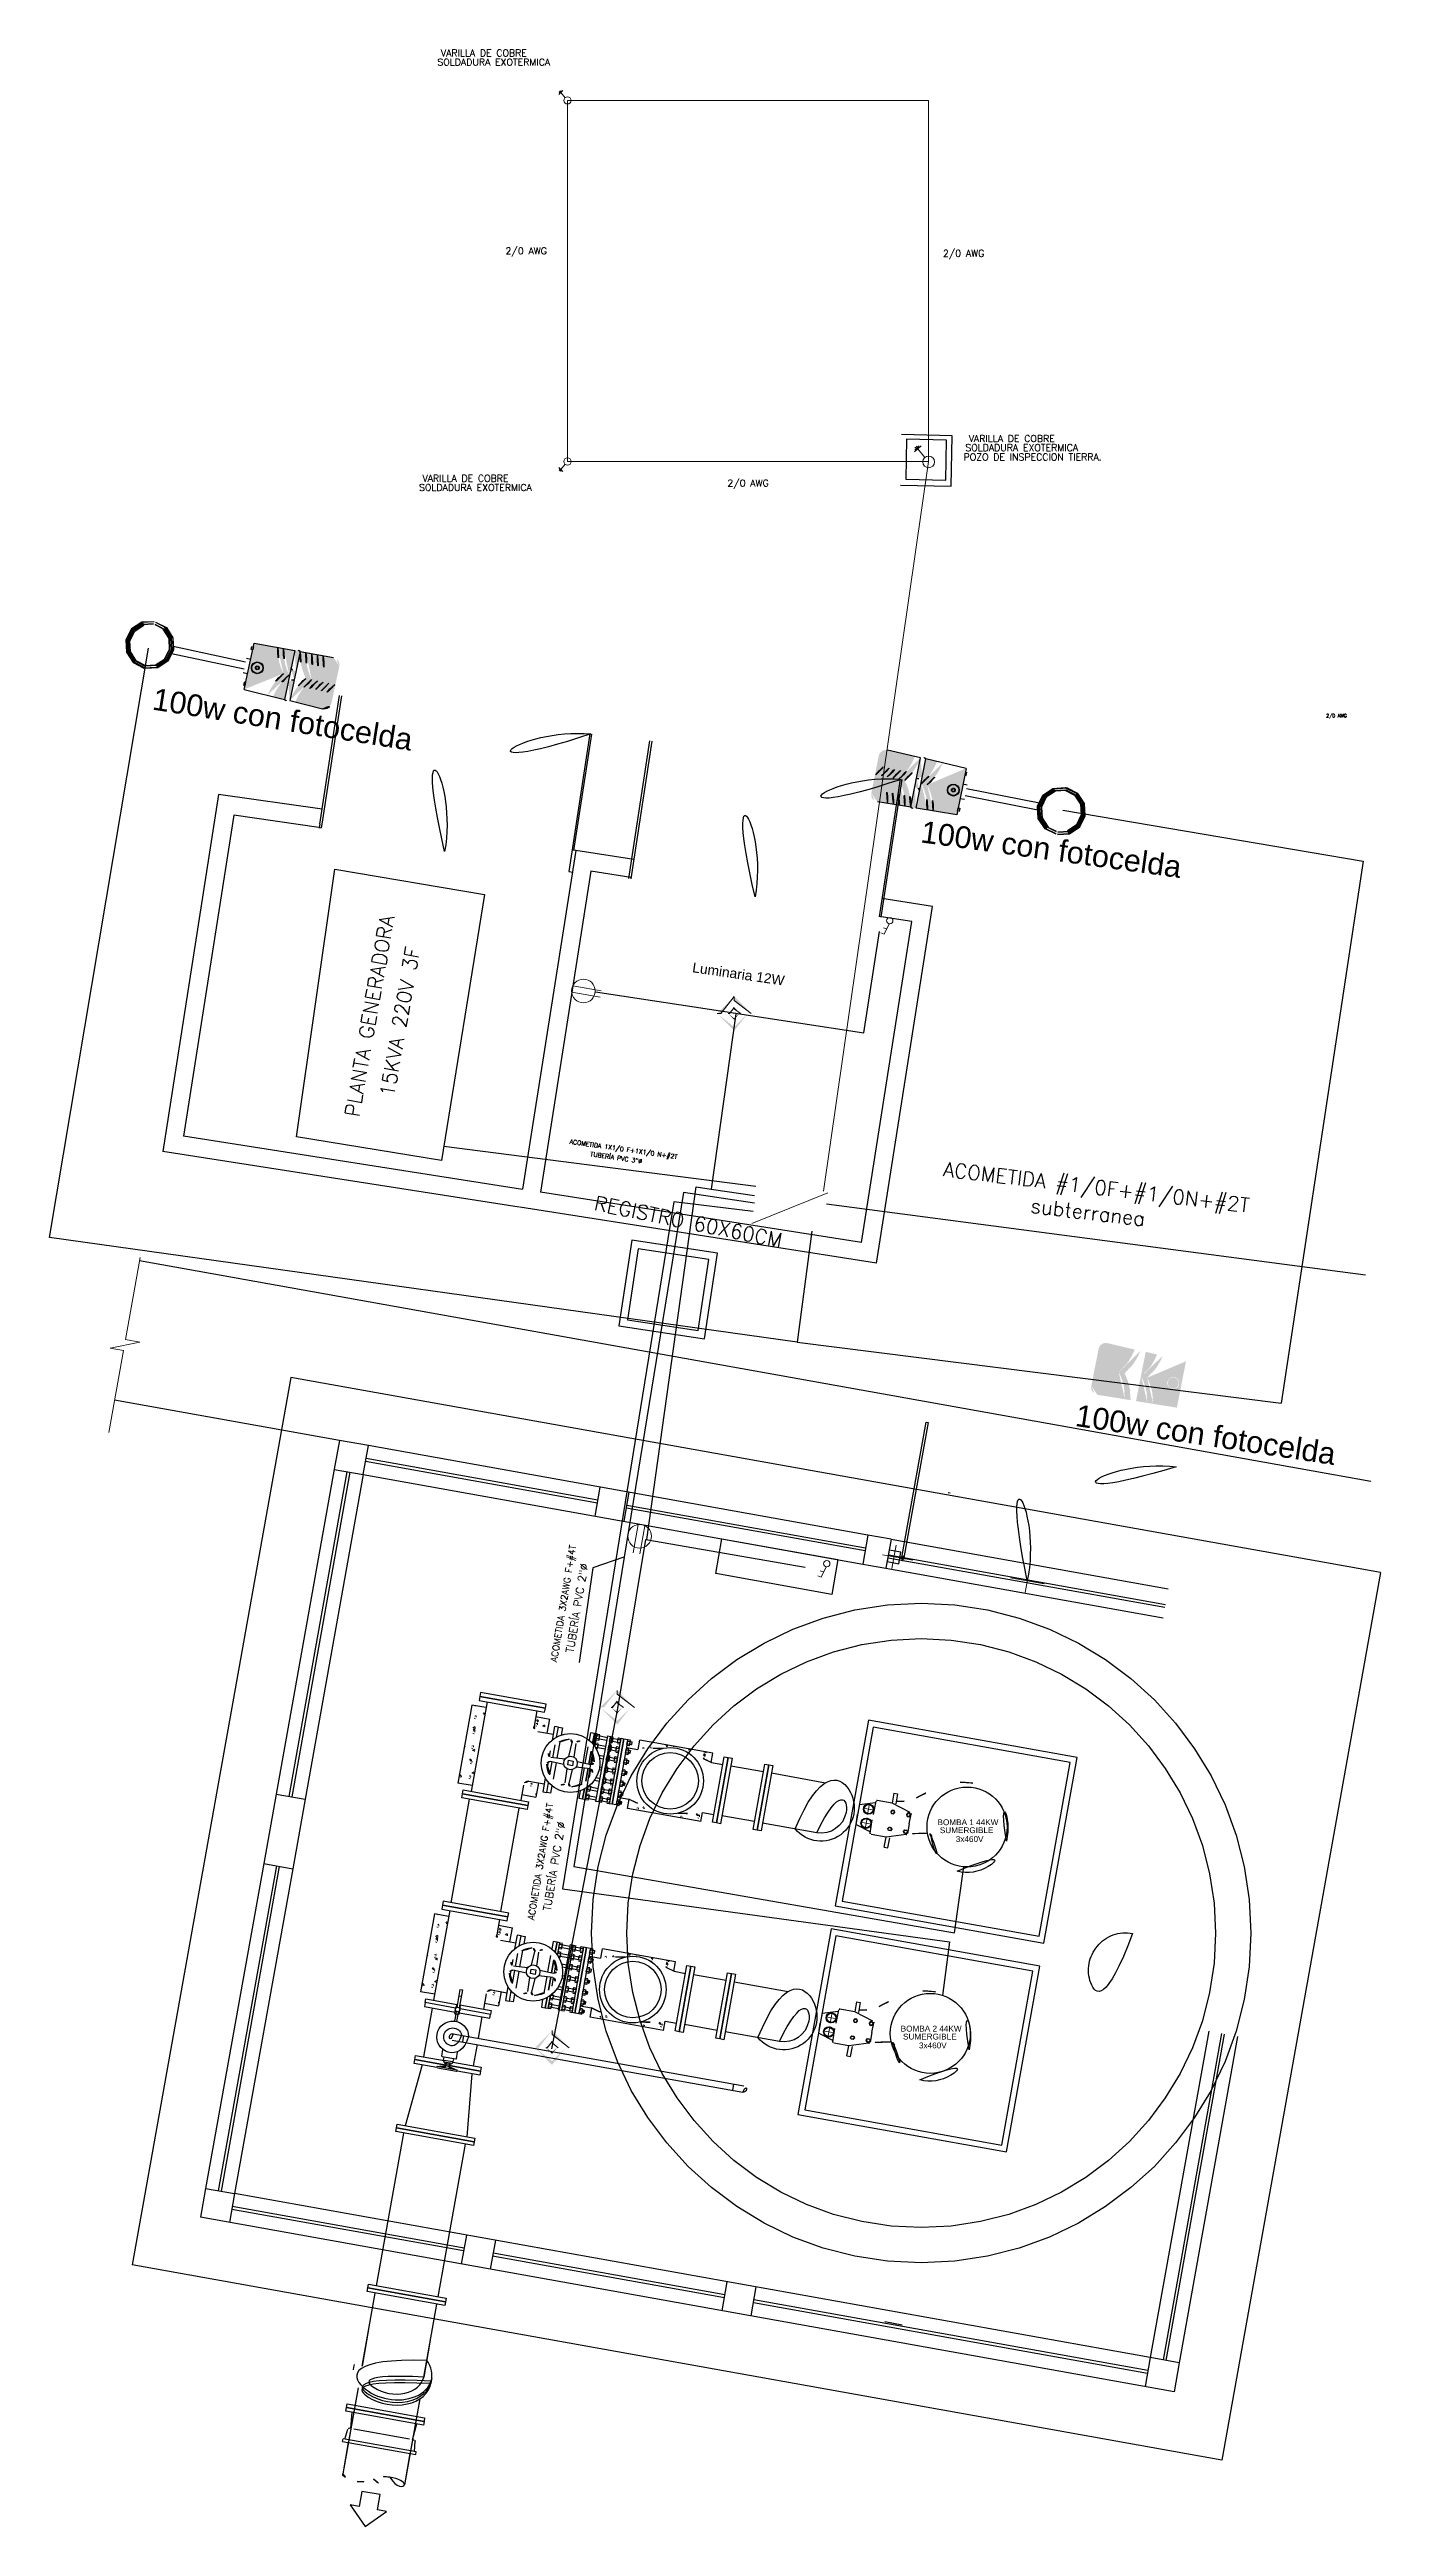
# Model space of a CAD drawing. Header units: millimetres. Extents: x 0 to 13122405194, y 0 to 58356550662.
# Drawn here: x 13122403074.38 to 13122403085.44, y 58356550529.71 to 58356550550.28 of the extents above; entities that cross this region are included whole.
import ezdxf
from ezdxf.enums import TextEntityAlignment as Align

# ---------------------------------------------------------------- set-up
doc = ezdxf.new("R2010")
doc.units = ezdxf.units.MM
for name, pattern in [('ACAD_ISO04W100', [30, 24, -3, 0, -3]), ('DASHED2', [0.375, 0.25, -0.125]), ('HIDDEN2', [4.7625, 3.175, -1.5875]), ('PISO', [0.3, 0.2, -0.1])]:
    doc.linetypes.add(name, pattern=pattern)
for name, color, linetype, lineweight in [('000ILUMINACIÓN', 7, 'Continuous', 20), ('ACHURADO', 14, 'Continuous', 0), ('Alimentador Comprensores', 5, 'Continuous', 40), ('CONDUCTOR DE TIERRA', 240, 'PISO', 25), ('ejes', 1, 'ACAD_ISO04W100', 20), ('NIVEL 1 - LUMINARIAS', 251, 'Continuous', 0), ('texto', 7, 'Continuous', 25), ('Texto Circuitos Ilum', 6, 'Continuous', 25), ('TOMAS', 3, 'HIDDEN2', 40), ('Tomas 120 V', 1, 'Continuous', 15)]:
    doc.layers.add(name, color=color, linetype=linetype, lineweight=lineweight)
for name, color, linetype in [('ALURBAN KIT 40W', 7, 'Continuous'), ('CONTORNO', 181, 'Continuous'), ('CONTORNO_FINO', 53, 'Continuous'), ('L_COTAS', 9, 'Continuous'), ('L_OCULTAS', 80, 'DASHED2'), ('L_RESALTO', 62, 'Continuous'), ('MURO', 255, 'Continuous'), ('PUERTAS', 151, 'Continuous'), ('textos', 6, 'Continuous'), ('TX_VARIOS', 164, 'Continuous'), ('U-ROTULO', 3, 'Continuous'), ('V-PARA', 250, 'Continuous')]:
    doc.layers.add(name, color=color, linetype=linetype)
doc.styles.add('AOS', font='arial.ttf')
doc.styles.add('ROMANS', font='romans.shx', dxfattribs={"height": 0.4})
doc.styles.get("Standard").update_dxf_attribs({"font": 'arial.ttf'})
doc.linetypes.add('PVC_LINE', pattern='A,0.5,-0.2,["PVC",Standard,S=0.1,R=0,X=-0.1,Y=-0.05],-0.25', length=0.95)
doc.linetypes.add('TIERRA', pattern='A,0.32,-0.13,["T",Standard,S=0.1,R=0,X=-0.02,Y=-0.0325],-0.13', length=0.58)

msp = doc.modelspace()

# ---------------------------------------------------------------- texts
at = {"color": 1, "attachment_point": 1, "style": 'AOS'}
for s, insert, char_height in [('BOMBA 1 44KW', (13122403081.7564, 58356550535.58078), 0.0486462), ('SUMERGIBLE', (13122403081.77547, 58356550535.5146, 114.26482), 0.048646), ('3x460V', (13122403081.90806, 58356550535.44099, 228.52965), 0.048646), ('BOMBA 2 44KW', (13122403081.45044, 58356550533.86611), 0.0486462), ('SUMERGIBLE', (13122403081.46951, 58356550533.79993, 114.26482), 0.048646), ('3x460V', (13122403081.60209, 58356550533.72633, 228.52965), 0.048646)]:
    msp.add_mtext_dynamic_manual_height_columns(s, width=0.8877589, gutter_width=0.24323, heights=[0], dxfattribs=dict(at, insert=insert, char_height=char_height))
at = {"layer": 'texto', "color": 7, "linetype": 'Continuous', "lineweight": 13, "style": 'ROMANS'}
for s, p in [('VARILLA DE COBRE', (13122403077.98558, 58356550550.22739)), ('SOLDADURA EXOTERMICA', (13122403078.06879, 58356550550.15108)), ('SOLDADURA EXOTERMICA', (13122403082.45654, 58356550546.94765)), ('VARILLA DE COBRE', (13122403082.37333, 58356550547.02396)), ('POZO DE INSPECCION TIERRA.', (13122403082.54683, 58356550546.87021)), ('SOLDADURA EXOTERMICA', (13122403077.91598, 58356550546.61713)), ('VARILLA DE COBRE', (13122403077.83277, 58356550546.69344))]:
    msp.add_text(s, height=0.0569788, dxfattribs=at).set_placement(p, align=Align.CENTER)
for height, p in [(0.056979, (13122403078.16565, 58356550548.58308)), (0.056979, (13122403081.80085, 58356550548.56254)), (0.056979, (13122403080.00983, 58356550546.65373)), (0.028489, (13122403084.98617, 58356550544.7356))]:
    msp.add_text('2/0 AWG', height=height, dxfattribs=at).set_placement(p)
at = {"layer": 'textos', "color": 5, "char_height": 0.1812084, "attachment_point": 1}
for insert, rotation in [((13122403075.25076, 58356550544.98082, 4.58508), 350.953789), ((13122403081.63333, 58356550543.87781, -25.29101), 352.178061), ((13122403082.92016, 58356550539.0288, 4.58508), 351.422327)]:
    msp.add_mtext_dynamic_manual_height_columns('{\\fArial|b0|i0|c0|p34;100w con fotocelda}', width=36.5540557, gutter_width=0.36216, heights=[0], dxfattribs=dict(at, insert=insert, rotation=rotation))
at = {"layer": 'textos', "color": 5, "insert": (13122403079.7261, 58356550542.70072), "char_height": 0.0821476, "width": 16.5711275, "attachment_point": 1, "rotation": 351.650029}
msp.add_mtext('Luminaria 12W', dxfattribs=at)
at = {"layer": 'U-ROTULO', "style": 'ROMANS'}
for s, height, rotation, p in [('PLANTA GENERADORA', 0.12, 79.984856, (13122403077.09545, 58356550542.24514)), ('15KVA 220V 3F', 0.12, 79.984856, (13122403077.34661, 58356550542.19698)), ('ACOMETIDA 1X1/0 F+1X1/0 N+#2T', 0.037122, 351.859313, (13122403079.1439, 58356550541.13004)), ('TUBERÍA PVC 3"%%C ', 0.037122, 351.859313, (13122403079.09656, 58356550541.05753)), ('ACOMETIDA #1/0F+#1/0N+#2T', 0.12, 353.225835, (13122403083.06955, 58356550540.77325)), ('REGISTRO 60X60CM', 0.12, 348.518786, (13122403079.67275, 58356550540.48716)), ('subterranea', 0.12, 353.225835, (13122403082.99864, 58356550540.56463)), ('ACOMETIDA 3X2AWG F+#4T', 0.0542271, 80.639093, (13122403078.67284, 58356550537.37032)), ('TUBERÍA PVC 2"%%C ', 0.0641293, 80.639093, (13122403078.79505, 58356550537.3521)), ('ACOMETIDA 3X2AWG F+#4T', 0.0542271, 80.639093, (13122403078.48268, 58356550535.22477)), ('TUBERÍA PVC 2"%%C ', 0.0641293, 80.639093, (13122403078.60489, 58356550535.20655))]:
    msp.add_text(s, height=height, rotation=rotation, dxfattribs=at).set_placement(p, align=Align.CENTER)

# ---------------------------------------------------------------- blocks, each defined once
blk = doc.blocks.new('interruptor doble')
at = {"layer": '000ILUMINACIÓN', "linetype": 'Continuous'}
for points in [[(0.053, -0.026), (0.146, -0.048), (0.141, -0.078)], [(0.099, -0.037), (0.094, -0.066)]]:
    blk.add_lwpolyline(points, dxfattribs=at)
blk.add_circle((0.026, -0.026), 0.0265, dxfattribs=at)

# ---------------------------------------------------------------- hatches: boundary and pattern name
h = msp.add_hatch(color=252)
h.dxf.hatch_style = 1
h.set_gradient(color1=(147, 149, 152), color2=(147, 149, 152), name='INVCURVED')
edge = h.paths.add_edge_path()
edge.add_line((13122403076.41535, 58356550545.29249), (13122403076.32774, 58356550544.88436))
edge.add_line((13122403076.32774, 58356550544.88436), (13122403076.23464, 58356550544.90785))
edge.add_arc((13122403076.66244, 58356550544.73415), 0.46172, 129.67381, 157.900386, ccw=False)
edge.add_arc((13122403076.78233, 58356550545.29263), 0.46172, 177.934824, 206.095263, ccw=False)
edge.add_line((13122403076.3209, 58356550545.30926), (13122403076.41535, 58356550545.29249))
edge = h.paths.add_edge_path()
edge.add_arc((13122403076.61443, 58356550544.74445), 0.46172, 129.67381, 157.680718)
edge.add_line((13122403076.1873, 58356550544.9198), (13122403075.99422, 58356550544.96851))
edge.add_line((13122403075.99422, 58356550544.96851), (13122403076.0005, 58356550544.99776))
edge.add_line((13122403076.0005, 58356550544.99776), (13122403076.00055, 58356550544.99776))
edge.add_line((13122403076.00055, 58356550544.99776), (13122403076.0064, 58356550545.02501))
edge.add_line((13122403076.0064, 58356550545.02501), (13122403076.06455, 58356550545.29613))
edge.add_line((13122403076.06455, 58356550545.29613), (13122403076.06459, 58356550545.29612))
edge.add_line((13122403076.06459, 58356550545.29612), (13122403076.07044, 58356550545.32337))
edge.add_line((13122403076.07044, 58356550545.32337), (13122403076.07667, 58356550545.35263))
edge.add_line((13122403076.07667, 58356550545.35263), (13122403076.27283, 58356550545.31779))
edge.add_arc((13122403076.73431, 58356550545.30293), 0.46172, 178.154528, 206.095263)
edge = h.paths.add_edge_path(flags=16)
edge.add_arc((13122403076.10294, 58356550545.14727), 0.04936, 77.884536, 437.884536, ccw=False)
edge = h.paths.add_edge_path(flags=16)
edge.add_arc((13122403076.10294, 58356550545.14727), 0.04591, 77.884536, 437.884536, ccw=False)
edge = h.paths.add_edge_path(flags=0)
edge.add_arc((13122403076.10294, 58356550545.14727), 0.01588, 77.884536, 437.884536, ccw=False)
edge = h.paths.add_edge_path(flags=0)
edge.add_arc((13122403076.10294, 58356550545.14727), 0.01243, 77.884536, 437.884536, ccw=False)
edge = h.paths.add_edge_path()
edge.add_arc((13122403076.66244, 58356550544.73415), 0.46172, 129.67381, 157.900386)
edge.add_line((13122403076.23464, 58356550544.90785), (13122403076.1873, 58356550544.9198))
edge.add_arc((13122403076.61443, 58356550544.74445), 0.46172, 129.67381, 157.680718, ccw=False)
edge.add_arc((13122403076.73431, 58356550545.30293), 0.46172, 178.154528, 206.095263, ccw=False)
edge.add_line((13122403076.27283, 58356550545.31779), (13122403076.3209, 58356550545.30926))
edge.add_arc((13122403076.78233, 58356550545.29263), 0.46172, 177.934824, 206.095263)
edge = h.paths.add_edge_path(flags=17)
edge.add_arc((13122403076.79985, 58356550544.70567), 0.46031, 129.651854, 158.394771)
edge.add_line((13122403076.37188, 58356550544.87516), (13122403076.45949, 58356550545.28329))
edge.add_arc((13122403076.92077, 58356550545.26318), 0.46172, 177.503626, 206.095263)
edge = h.paths.add_edge_path()
edge.add_arc((13122403076.8489, 58356550544.69439), 0.46172, 129.67381, 158.484809)
edge.add_line((13122403076.41936, 58356550544.86372), (13122403076.37188, 58356550544.87516))
edge.add_arc((13122403076.79985, 58356550544.70567), 0.46031, 129.651854, 158.394771, ccw=False)
edge.add_arc((13122403076.92077, 58356550545.26318), 0.46172, 177.437536, 206.095263, ccw=False)
edge.add_line((13122403076.45951, 58356550545.28381), (13122403076.50761, 58356550545.27518))
edge.add_arc((13122403076.96879, 58356550545.25287), 0.46172, 177.229716, 206.095263)
edge = h.paths.add_edge_path()
edge.add_arc((13122403076.7248, 58356550545.17382), 0.06139, -12.115464, 79.822071, ccw=False)
edge.add_line((13122403076.78482, 58356550545.16093), (13122403076.71887, 58356550544.85372))
edge.add_arc((13122403076.65885, 58356550544.86661), 0.06139, 255.839128, 347.884536, ccw=False)
edge.add_line((13122403076.64384, 58356550544.80708), (13122403076.41936, 58356550544.86372))
edge.add_arc((13122403076.8489, 58356550544.69439), 0.46172, 129.67381, 158.484809, ccw=False)
edge.add_arc((13122403076.96879, 58356550545.25287), 0.46172, 177.229716, 206.095263, ccw=False)
edge.add_line((13122403076.50761, 58356550545.27518), (13122403076.73565, 58356550545.23425))
at = {"true_color": 0x939598}
h = msp.add_hatch(color=252, dxfattribs=at)
h.dxf.hatch_style = 1
h.paths.add_polyline_path([(13122403076.40832, 58356550545.04493), (13122403076.37188, 58356550544.87516, -0.38303065), (13122403076.32774, 58356550544.88436), (13122403076.35896, 58356550545.02981, -0.34259189)])
h.paths.add_polyline_path([(13122403076.42294, 58356550545.113), (13122403076.40832, 58356550545.04493, 0.34259189), (13122403076.35896, 58356550545.02981), (13122403076.38413, 58356550545.14704, 0.34259189)])
h.paths.add_polyline_path([(13122403076.45949, 58356550545.28329), (13122403076.42294, 58356550545.113, -0.34259189), (13122403076.38413, 58356550545.14704), (13122403076.41535, 58356550545.29249, -0.37524765)])
h = msp.add_hatch(color=252)
h.dxf.hatch_style = 1
h.set_gradient(color1=(147, 149, 152), color2=(147, 149, 152), name='INVCURVED')
edge = h.paths.add_edge_path()
edge.add_line((13122403081.57804, 58356550543.98125), (13122403081.65861, 58356550544.39083))
edge.add_line((13122403081.65861, 58356550544.39083), (13122403081.7521, 58356550544.36895))
edge.add_arc((13122403081.32137, 58356550544.53526), 0.46172, -49.339203, -21.112627, ccw=False)
edge.add_arc((13122403081.21112, 58356550543.9748), 0.46172, -1.078189, 27.08225, ccw=False)
edge.add_line((13122403081.67276, 58356550543.96612), (13122403081.57804, 58356550543.98126))
edge = h.paths.add_edge_path()
edge.add_arc((13122403081.36956, 58356550544.52579), 0.46172, -49.339203, -21.332295)
edge.add_line((13122403081.79964, 58356550544.35782), (13122403081.99353, 58356550544.31244))
edge.add_line((13122403081.99353, 58356550544.31244), (13122403081.98776, 58356550544.28308))
edge.add_line((13122403081.98776, 58356550544.28308), (13122403081.98771, 58356550544.28309))
edge.add_line((13122403081.98771, 58356550544.28309), (13122403081.98233, 58356550544.25574))
edge.add_line((13122403081.98233, 58356550544.25574), (13122403081.92885, 58356550543.98366))
edge.add_line((13122403081.92885, 58356550543.98367), (13122403081.92881, 58356550543.98367))
edge.add_line((13122403081.92881, 58356550543.98367), (13122403081.92343, 58356550543.95632))
edge.add_line((13122403081.92343, 58356550543.95632), (13122403081.91771, 58356550543.92696))
edge.add_line((13122403081.91771, 58356550543.92696), (13122403081.72098, 58356550543.9584))
edge.add_arc((13122403081.25931, 58356550543.96532), 0.46172, -0.858485, 27.08225)
edge = h.paths.add_edge_path(flags=16)
edge.add_arc((13122403081.88791, 58356550544.13184), 0.04936, -101.128477, 258.871523, ccw=False)
edge = h.paths.add_edge_path(flags=16)
edge.add_arc((13122403081.88791, 58356550544.13184), 0.04591, -101.128477, 258.871523, ccw=False)
edge = h.paths.add_edge_path(flags=0)
edge.add_arc((13122403081.88791, 58356550544.13184), 0.01588, -101.128477, 258.871523, ccw=False)
edge = h.paths.add_edge_path(flags=0)
edge.add_arc((13122403081.88791, 58356550544.13184), 0.01243, -101.128477, 258.871523, ccw=False)
edge = h.paths.add_edge_path()
edge.add_arc((13122403081.32137, 58356550544.53526), 0.46172, -49.339203, -21.112627)
edge.add_line((13122403081.7521, 58356550544.36895), (13122403081.79964, 58356550544.35782))
edge.add_arc((13122403081.36956, 58356550544.52579), 0.46172, -49.339203, -21.332295, ccw=False)
edge.add_arc((13122403081.25931, 58356550543.96532), 0.46172, -0.858485, 27.08225, ccw=False)
edge.add_line((13122403081.72098, 58356550543.9584), (13122403081.67276, 58356550543.96611))
edge.add_arc((13122403081.21112, 58356550543.9748), 0.46172, -1.078189, 27.08225)
edge = h.paths.add_edge_path(flags=17)
edge.add_arc((13122403081.18349, 58356550544.56137), 0.46031, -49.361159, -20.618242)
edge.add_line((13122403081.61432, 58356550544.39928), (13122403081.53375, 58356550543.9897))
edge.add_arc((13122403081.07219, 58356550544.00186), 0.46172, -1.509387, 27.08225)
edge = h.paths.add_edge_path()
edge.add_arc((13122403081.13425, 58356550544.5718), 0.46172, -49.339203, -20.528204)
edge.add_line((13122403081.56665, 58356550544.40989), (13122403081.61432, 58356550544.39928))
edge.add_arc((13122403081.18349, 58356550544.56137), 0.46031, -49.361159, -20.618242, ccw=False)
edge.add_arc((13122403081.07219, 58356550544.00186), 0.46172, -1.575477, 27.08225, ccw=False)
edge.add_line((13122403081.53374, 58356550543.98917), (13122403081.4855, 58356550543.99697))
edge.add_arc((13122403081.02401, 58356550544.01134), 0.46172, -1.783297, 27.08225)
edge = h.paths.add_edge_path()
edge.add_arc((13122403081.2666, 58356550544.09457), 0.06139, -191.128477, -99.190942, ccw=False)
edge.add_line((13122403081.20636, 58356550544.10642), (13122403081.26701, 58356550544.41473))
edge.add_arc((13122403081.32724, 58356550544.40289), 0.06139, 76.826115, 168.871523, ccw=False)
edge.add_line((13122403081.34123, 58356550544.46265), (13122403081.56665, 58356550544.40989))
edge.add_arc((13122403081.13425, 58356550544.5718), 0.46172, -49.339203, -20.528204, ccw=False)
edge.add_arc((13122403081.02401, 58356550544.01134), 0.46172, -1.783297, 27.08225, ccw=False)
edge.add_line((13122403081.4855, 58356550543.99697), (13122403081.25679, 58356550544.03397))
h = msp.add_hatch(color=252, dxfattribs=at)
h.dxf.hatch_style = 1
h.paths.add_polyline_path([(13122403081.5808, 58356550544.2289), (13122403081.61432, 58356550544.39928, -0.38303065), (13122403081.65861, 58356550544.39083), (13122403081.6299, 58356550544.24487, -0.34259189)])
h.paths.add_polyline_path([(13122403081.56737, 58356550544.16059), (13122403081.5808, 58356550544.2289, 0.34259189), (13122403081.6299, 58356550544.24487), (13122403081.60675, 58356550544.12722, 0.34259189)])
h.paths.add_polyline_path([(13122403081.53375, 58356550543.9897), (13122403081.56737, 58356550544.16059, -0.34259189), (13122403081.60675, 58356550544.12722), (13122403081.57804, 58356550543.98125, -0.37524765)])
h = msp.add_hatch(color=252)
h.dxf.hatch_style = 1
h.set_gradient(color1=(147, 149, 152), color2=(147, 149, 152), name='INVCURVED')
edge = h.paths.add_edge_path()
edge.add_line((13122403083.40606, 58356550539.05508), (13122403083.48663, 58356550539.46465))
edge.add_line((13122403083.48663, 58356550539.46465), (13122403083.58012, 58356550539.44277))
edge.add_arc((13122403083.14939, 58356550539.60909), 0.46172, -49.339203, -21.112627, ccw=False)
edge.add_arc((13122403083.03915, 58356550539.04862), 0.46172, -1.078189, 27.08225, ccw=False)
edge.add_line((13122403083.50079, 58356550539.03993), (13122403083.40606, 58356550539.05508))
edge = h.paths.add_edge_path()
edge.add_arc((13122403083.19758, 58356550539.5996), 0.46172, -49.339203, -21.332295)
edge.add_line((13122403083.62766, 58356550539.43164), (13122403083.82155, 58356550539.38626))
edge.add_line((13122403083.82156, 58356550539.38626), (13122403083.81578, 58356550539.3569))
edge.add_line((13122403083.81578, 58356550539.3569), (13122403083.81573, 58356550539.35691))
edge.add_line((13122403083.81573, 58356550539.35691), (13122403083.81035, 58356550539.32956))
edge.add_line((13122403083.81035, 58356550539.32956), (13122403083.75687, 58356550539.05748))
edge.add_line((13122403083.75687, 58356550539.05749), (13122403083.75683, 58356550539.0575))
edge.add_line((13122403083.75683, 58356550539.0575), (13122403083.75145, 58356550539.03014))
edge.add_line((13122403083.75145, 58356550539.03014), (13122403083.74573, 58356550539.00078))
edge.add_line((13122403083.74573, 58356550539.00078), (13122403083.549, 58356550539.03223))
edge.add_arc((13122403083.08733, 58356550539.03915), 0.46172, -0.858485, 27.08225)
edge = h.paths.add_edge_path(flags=16)
edge.add_arc((13122403083.71593, 58356550539.20566), 0.04936, -101.128477, 258.871523, ccw=False)
edge = h.paths.add_edge_path(flags=16)
edge.add_arc((13122403083.71593, 58356550539.20566), 0.04591, -101.128477, 258.871523, ccw=False)
edge = h.paths.add_edge_path(flags=0)
edge.add_arc((13122403083.71593, 58356550539.20566), 0.01588, -101.128477, 258.871523, ccw=False)
edge = h.paths.add_edge_path(flags=0)
edge.add_arc((13122403083.71593, 58356550539.20566), 0.01243, -101.128477, 258.871523, ccw=False)
edge = h.paths.add_edge_path()
edge.add_arc((13122403083.14939, 58356550539.60909), 0.46172, -49.339203, -21.112627)
edge.add_line((13122403083.58012, 58356550539.44277), (13122403083.62766, 58356550539.43164))
edge.add_arc((13122403083.19758, 58356550539.5996), 0.46172, -49.339203, -21.332295, ccw=False)
edge.add_arc((13122403083.08733, 58356550539.03915), 0.46172, -0.858485, 27.08225, ccw=False)
edge.add_line((13122403083.549, 58356550539.03223), (13122403083.50078, 58356550539.03993))
edge.add_arc((13122403083.03915, 58356550539.04862), 0.46172, -1.078189, 27.08225)
edge = h.paths.add_edge_path(flags=17)
edge.add_arc((13122403083.01151, 58356550539.63519), 0.46031, -49.361159, -20.618242)
edge.add_line((13122403083.44234, 58356550539.4731), (13122403083.36177, 58356550539.06352))
edge.add_arc((13122403082.90021, 58356550539.07568), 0.46172, -1.509387, 27.08225)
edge = h.paths.add_edge_path()
edge.add_arc((13122403082.96227, 58356550539.64562), 0.46172, -49.339203, -20.528204)
edge.add_line((13122403083.39468, 58356550539.48371), (13122403083.44234, 58356550539.4731))
edge.add_arc((13122403083.01151, 58356550539.63519), 0.46031, -49.361159, -20.618242, ccw=False)
edge.add_arc((13122403082.90021, 58356550539.07568), 0.46172, -1.575477, 27.08225, ccw=False)
edge.add_line((13122403083.36176, 58356550539.06299), (13122403083.31352, 58356550539.07079))
edge.add_arc((13122403082.85203, 58356550539.08516), 0.46172, -1.783297, 27.08225)
edge = h.paths.add_edge_path()
edge.add_arc((13122403083.09462, 58356550539.1684), 0.06139, -191.128477, -99.190942, ccw=False)
edge.add_line((13122403083.03439, 58356550539.18024), (13122403083.09503, 58356550539.48855))
edge.add_arc((13122403083.15526, 58356550539.47671), 0.06139, 76.826115, 168.871523, ccw=False)
edge.add_line((13122403083.16925, 58356550539.53648), (13122403083.39468, 58356550539.48371))
edge.add_arc((13122403082.96227, 58356550539.64562), 0.46172, -49.339203, -20.528204, ccw=False)
edge.add_arc((13122403082.85203, 58356550539.08516), 0.46172, -1.783297, 27.08225, ccw=False)
edge.add_line((13122403083.31352, 58356550539.07079), (13122403083.08481, 58356550539.1078))
at = {"layer": 'ALURBAN KIT 40W'}
h = msp.add_hatch(color=253, dxfattribs=at)
h.paths.add_polyline_path([(13122403075.24477, 58356550545.53089), (13122403075.14289, 58356550545.52621), (13122403075.057, 58356550545.47122), (13122403075.01011, 58356550545.38065), (13122403075.01479, 58356550545.27878), (13122403075.06978, 58356550545.19289), (13122403075.16035, 58356550545.146), (13122403075.26223, 58356550545.15068), (13122403075.34812, 58356550545.20567), (13122403075.39501, 58356550545.29624), (13122403075.39033, 58356550545.39812), (13122403075.33534, 58356550545.48401)])
h.paths.add_polyline_path([(13122403075.24422, 58356550545.52838), (13122403075.14367, 58356550545.52377), (13122403075.0589, 58356550545.46949), (13122403075.01262, 58356550545.3801), (13122403075.01724, 58356550545.27956), (13122403075.07152, 58356550545.19479), (13122403075.1609, 58356550545.14851), (13122403075.26145, 58356550545.15313), (13122403075.34622, 58356550545.20741), (13122403075.3925, 58356550545.29679), (13122403075.38788, 58356550545.39734), (13122403075.3336, 58356550545.48211)], flags=16)
h = msp.add_hatch(color=253, dxfattribs=at)
h.paths.add_polyline_path([(13122403075.15414, 58356550545.52302), (13122403075.06845, 58356550545.46771), (13122403075.0219, 58356550545.37698), (13122403075.02695, 58356550545.27512), (13122403075.08225, 58356550545.18943), (13122403075.17299, 58356550545.14288), (13122403075.27485, 58356550545.14793), (13122403075.36054, 58356550545.20323), (13122403075.40709, 58356550545.29397), (13122403075.40204, 58356550545.39583), (13122403075.34674, 58356550545.48151), (13122403075.256, 58356550545.52807)])
h.paths.add_polyline_path([(13122403075.15492, 58356550545.52058), (13122403075.07035, 58356550545.46599), (13122403075.02441, 58356550545.37643), (13122403075.02939, 58356550545.2759), (13122403075.08398, 58356550545.19133), (13122403075.17353, 58356550545.14539), (13122403075.27407, 58356550545.15037), (13122403075.35864, 58356550545.20496), (13122403075.40458, 58356550545.29451), (13122403075.3996, 58356550545.39504), (13122403075.34501, 58356550545.47961), (13122403075.25546, 58356550545.52556)], flags=16)
h = msp.add_hatch(color=253, dxfattribs=at)
h.paths.add_polyline_path([(13122403082.84304, 58356550543.77248), (13122403082.92776, 58356550543.82926), (13122403082.97275, 58356550543.92078), (13122403082.96594, 58356550544.02254), (13122403082.90917, 58356550544.10727), (13122403082.81764, 58356550544.15225), (13122403082.71588, 58356550544.14545), (13122403082.63116, 58356550544.08867), (13122403082.58617, 58356550543.99715), (13122403082.59298, 58356550543.89539), (13122403082.64975, 58356550543.81066), (13122403082.74128, 58356550543.76568)])
h.paths.add_polyline_path([(13122403082.84221, 58356550543.77492), (13122403082.92583, 58356550543.83095), (13122403082.97023, 58356550543.92129), (13122403082.96351, 58356550544.02171), (13122403082.90748, 58356550544.10533), (13122403082.81714, 58356550544.14973), (13122403082.71671, 58356550544.14301), (13122403082.63309, 58356550544.08698), (13122403082.58869, 58356550543.99664), (13122403082.59541, 58356550543.89622), (13122403082.65145, 58356550543.8126), (13122403082.74178, 58356550543.7682)], flags=16)
h = msp.add_hatch(color=253, dxfattribs=at)
h.paths.add_polyline_path([(13122403082.75256, 58356550543.76305), (13122403082.85434, 58356550543.76949), (13122403082.93927, 58356550543.82595), (13122403082.98459, 58356550543.91731), (13122403082.97816, 58356550544.01909), (13122403082.92169, 58356550544.10402), (13122403082.83033, 58356550544.14934), (13122403082.72855, 58356550544.14291), (13122403082.64362, 58356550544.08645), (13122403082.5983, 58356550543.99508), (13122403082.60473, 58356550543.8933), (13122403082.6612, 58356550543.80837)])
h.paths.add_polyline_path([(13122403082.75307, 58356550543.76557), (13122403082.85352, 58356550543.77192), (13122403082.93734, 58356550543.82764), (13122403082.98207, 58356550543.91782), (13122403082.97572, 58356550544.01827), (13122403082.92, 58356550544.1021), (13122403082.82982, 58356550544.14682), (13122403082.72937, 58356550544.14047), (13122403082.64555, 58356550544.08475), (13122403082.60082, 58356550543.99458), (13122403082.60717, 58356550543.89412), (13122403082.66289, 58356550543.8103)], flags=16)
at = {"layer": 'MURO', "lineweight": 15}
h = msp.add_hatch(dxfattribs=at)
h.set_pattern_fill('LINE', color=256, scale=0.65469, angle=171.900967, style=0)
h.set_pattern_definition([(171.900967, (13122403858.51521, 58356550628.44695), (-0.0115294615, -0.081020019), [])])
h.paths.add_polyline_path([(13122403080.79758, 58356550540.44771), (13122403080.84579, 58356550540.78651), (13122403080.2124, 58356550540.53098)])
at = {"layer": 'NIVEL 1 - LUMINARIAS', "true_color": 0xfc0303}
h = msp.add_hatch(color=1, dxfattribs=at)
h.paths.add_polyline_path([(13122403080.0667, 58356550542.16373), (13122403080.0667, 58356550542.13215, 0.41421356), (13122403080.20885, 58356550542.27429), (13122403080.17726, 58356550542.27429, -0.41421356)])
h.paths.add_polyline_path([(13122403080.0667, 58356550542.41644), (13122403080.0667, 58356550542.38485, -0.41421356), (13122403080.17726, 58356550542.27429), (13122403080.20885, 58356550542.27429, 0.41421356)])
h.paths.add_polyline_path([(13122403079.92455, 58356550542.27429), (13122403079.95614, 58356550542.27429, -0.41421356), (13122403080.0667, 58356550542.38485), (13122403080.0667, 58356550542.41644, 0.41421356)])
h.paths.add_polyline_path([(13122403080.0667, 58356550542.13215), (13122403080.0667, 58356550542.16373, -0.41421356), (13122403079.95614, 58356550542.27429), (13122403079.92455, 58356550542.27429, 0.41421356)])
at = {"layer": 'NIVEL 1 - LUMINARIAS', "true_color": 0xf68331}
h = msp.add_hatch(color=30, dxfattribs=at)
h.paths.add_polyline_path([(13122403080.17726, 58356550542.27429, 0.41421356), (13122403080.0667, 58356550542.38485, 0.41421356), (13122403079.95614, 58356550542.27429, 0.41421356), (13122403080.0667, 58356550542.16373, 0.41421356)])
h.paths.add_polyline_path([(13122403080.0667, 58356550542.22349, -0.41421356), (13122403080.01589, 58356550542.27429, -0.41421356), (13122403080.0667, 58356550542.3251, -0.41421356), (13122403080.11751, 58356550542.27429, -0.41421356)], flags=16)
at = {"layer": 'NIVEL 1 - LUMINARIAS'}
h = msp.add_hatch(color=256, dxfattribs=at)
h.paths.add_polyline_path([(13122403080.0667, 58356550542.23478), (13122403080.0667, 58356550542.22349, 0.41421356), (13122403080.11751, 58356550542.27429), (13122403080.10622, 58356550542.27429, -0.41421356)])
h.paths.add_polyline_path([(13122403080.0667, 58356550542.3251), (13122403080.0667, 58356550542.31381, -0.41421356), (13122403080.10622, 58356550542.27429), (13122403080.11751, 58356550542.27429, 0.41421356)])
h.paths.add_polyline_path([(13122403080.01589, 58356550542.27429), (13122403080.02718, 58356550542.27429, -0.41421356), (13122403080.0667, 58356550542.31381), (13122403080.0667, 58356550542.3251, 0.41421356)])
h.paths.add_polyline_path([(13122403080.0667, 58356550542.22349), (13122403080.0667, 58356550542.23478, -0.41421356), (13122403080.02718, 58356550542.27429), (13122403080.01589, 58356550542.27429, 0.41421356)])
at = {"layer": 'NIVEL 1 - LUMINARIAS', "true_color": 0xf4e00b}
h = msp.add_hatch(color=2, dxfattribs=at)
h.dxf.hatch_style = 1
h.paths.add_polyline_path([(13122403080.0667, 58356550542.23478, 0.41421356), (13122403080.10622, 58356550542.27429, 0.41421356), (13122403080.0667, 58356550542.31381, 0.41421356), (13122403080.02718, 58356550542.27429, 0.41421356)])
at = {"layer": 'NIVEL 1 - LUMINARIAS', "true_color": 0xfc0303}
h = msp.add_hatch(color=1, dxfattribs=at)
h.paths.add_polyline_path([(13122403079.09483, 58356550536.39957), (13122403079.09483, 58356550536.36798, 0.41421356), (13122403079.23697, 58356550536.51012), (13122403079.20539, 58356550536.51012, -0.41421356)])
h.paths.add_polyline_path([(13122403079.09483, 58356550536.65227), (13122403079.09483, 58356550536.62068, -0.41421356), (13122403079.20539, 58356550536.51012), (13122403079.23697, 58356550536.51012, 0.41421356)])
h.paths.add_polyline_path([(13122403078.95268, 58356550536.51012), (13122403078.98427, 58356550536.51012, -0.41421356), (13122403079.09483, 58356550536.62068), (13122403079.09483, 58356550536.65227, 0.41421356)])
h.paths.add_polyline_path([(13122403079.09483, 58356550536.36798), (13122403079.09483, 58356550536.39957, -0.41421356), (13122403078.98427, 58356550536.51012), (13122403078.95268, 58356550536.51012, 0.41421356)])
at = {"layer": 'NIVEL 1 - LUMINARIAS', "true_color": 0xf68331}
h = msp.add_hatch(color=30, dxfattribs=at)
h.paths.add_polyline_path([(13122403079.20539, 58356550536.51012, 0.41421356), (13122403079.09483, 58356550536.62068, 0.41421356), (13122403078.98427, 58356550536.51012, 0.41421356), (13122403079.09483, 58356550536.39957, 0.41421356)])
h.paths.add_polyline_path([(13122403079.09483, 58356550536.45931, -0.41421356), (13122403079.04402, 58356550536.51012, -0.41421356), (13122403079.09483, 58356550536.56093, -0.41421356), (13122403079.14564, 58356550536.51012, -0.41421356)], flags=16)
at = {"layer": 'NIVEL 1 - LUMINARIAS'}
h = msp.add_hatch(color=256, dxfattribs=at)
h.paths.add_polyline_path([(13122403079.09483, 58356550536.4706), (13122403079.09483, 58356550536.45931, 0.41421356), (13122403079.14564, 58356550536.51012), (13122403079.13434, 58356550536.51012, -0.41421356)])
h.paths.add_polyline_path([(13122403079.09483, 58356550536.56093), (13122403079.09483, 58356550536.54964, -0.41421356), (13122403079.13434, 58356550536.51012), (13122403079.14564, 58356550536.51012, 0.41421356)])
h.paths.add_polyline_path([(13122403079.04402, 58356550536.51012), (13122403079.05531, 58356550536.51012, -0.41421356), (13122403079.09483, 58356550536.54964), (13122403079.09483, 58356550536.56093, 0.41421356)])
h.paths.add_polyline_path([(13122403079.09483, 58356550536.45931), (13122403079.09483, 58356550536.4706, -0.41421356), (13122403079.05531, 58356550536.51012), (13122403079.04402, 58356550536.51012, 0.41421356)])
at = {"layer": 'NIVEL 1 - LUMINARIAS', "true_color": 0xf4e00b}
h = msp.add_hatch(color=2, dxfattribs=at)
h.dxf.hatch_style = 1
h.paths.add_polyline_path([(13122403079.09483, 58356550536.4706, 0.41421356), (13122403079.13434, 58356550536.51012, 0.41421356), (13122403079.09483, 58356550536.54964, 0.41421356), (13122403079.05531, 58356550536.51012, 0.41421356)])
at = {"layer": 'NIVEL 1 - LUMINARIAS', "true_color": 0xfc0303}
h = msp.add_hatch(color=1, dxfattribs=at)
h.paths.add_polyline_path([(13122403078.55268, 58356550533.57236), (13122403078.55268, 58356550533.54076, 0.41421356), (13122403078.69483, 58356550533.68291), (13122403078.66324, 58356550533.68291, -0.41421356)])
h.paths.add_polyline_path([(13122403078.55268, 58356550533.82506), (13122403078.55268, 58356550533.79347, -0.41421356), (13122403078.66324, 58356550533.68291), (13122403078.69483, 58356550533.68291, 0.41421356)])
h.paths.add_polyline_path([(13122403078.41054, 58356550533.68291), (13122403078.44213, 58356550533.68291, -0.41421356), (13122403078.55268, 58356550533.79347), (13122403078.55268, 58356550533.82506, 0.41421356)])
h.paths.add_polyline_path([(13122403078.55268, 58356550533.54076), (13122403078.55268, 58356550533.57236, -0.41421356), (13122403078.44213, 58356550533.68291), (13122403078.41054, 58356550533.68291, 0.41421356)])
at = {"layer": 'NIVEL 1 - LUMINARIAS', "true_color": 0xf68331}
h = msp.add_hatch(color=30, dxfattribs=at)
h.paths.add_polyline_path([(13122403078.66324, 58356550533.68291, 0.41421356), (13122403078.55268, 58356550533.79347, 0.41421356), (13122403078.44213, 58356550533.68291, 0.41421356), (13122403078.55268, 58356550533.57236, 0.41421356)])
h.paths.add_polyline_path([(13122403078.55268, 58356550533.6321, -0.41421356), (13122403078.50188, 58356550533.68291, -0.41421356), (13122403078.55268, 58356550533.73372, -0.41421356), (13122403078.60349, 58356550533.68291, -0.41421356)], flags=16)
at = {"layer": 'NIVEL 1 - LUMINARIAS'}
h = msp.add_hatch(color=256, dxfattribs=at)
h.paths.add_polyline_path([(13122403078.55268, 58356550533.64339), (13122403078.55268, 58356550533.6321, 0.41421356), (13122403078.60349, 58356550533.68291), (13122403078.5922, 58356550533.68291, -0.41421356)])
h.paths.add_polyline_path([(13122403078.55268, 58356550533.73372), (13122403078.55268, 58356550533.72243, -0.41421356), (13122403078.5922, 58356550533.68291), (13122403078.60349, 58356550533.68291, 0.41421356)])
h.paths.add_polyline_path([(13122403078.50188, 58356550533.68291), (13122403078.51317, 58356550533.68291, -0.41421356), (13122403078.55268, 58356550533.72243), (13122403078.55268, 58356550533.73372, 0.41421356)])
h.paths.add_polyline_path([(13122403078.55268, 58356550533.6321), (13122403078.55268, 58356550533.64339, -0.41421356), (13122403078.51317, 58356550533.68291), (13122403078.50188, 58356550533.68291, 0.41421356)])
at = {"layer": 'NIVEL 1 - LUMINARIAS', "true_color": 0xf4e00b}
h = msp.add_hatch(color=2, dxfattribs=at)
h.dxf.hatch_style = 1
h.paths.add_polyline_path([(13122403078.55268, 58356550533.64339, 0.41421356), (13122403078.5922, 58356550533.68291, 0.41421356), (13122403078.55268, 58356550533.72243, 0.41421356), (13122403078.51317, 58356550533.68291, 0.41421356)])

# ---------------------------------------------------------------- linework, layer by layer
for p, q in [((13122403075.99422, 58356550544.96851, 29.87609), (13122403076.07667, 58356550545.35263, 29.87609)), ((13122403076.07667, 58356550545.35263, 29.87609), (13122403076.41535, 58356550545.29249, 29.87609)), ((13122403076.01232, 58356550545.22832, 29.87609), (13122403076.04833, 58356550545.2206, 29.87609)), ((13122403076.41535, 58356550545.29249, 29.87609), (13122403076.32774, 58356550544.88436, 29.87609)), ((13122403076.45949, 58356550545.28329, 29.87609), (13122403076.37188, 58356550544.87516, 29.87609)), ((13122403076.45949, 58356550545.28329, 29.87609), (13122403076.73553, 58356550545.23426, 29.87609)), ((13122403075.98655, 58356550545.10828, 29.87609), (13122403076.02256, 58356550545.10056, 29.87609)), ((13122403075.99422, 58356550544.96851, 29.87609), (13122403076.32774, 58356550544.88436, 29.87609)), ((13122403076.37188, 58356550544.87516, 29.87609), (13122403076.64384, 58356550544.80708, 29.87609)), ((13122403081.61432, 58356550544.39928), (13122403081.34123, 58356550544.46265)), ((13122403081.53375, 58356550543.9897), (13122403081.61432, 58356550544.39928)), ((13122403081.57804, 58356550543.98125), (13122403081.65861, 58356550544.39083)), ((13122403081.99353, 58356550544.31244), (13122403081.65861, 58356550544.39083)), ((13122403081.99353, 58356550544.31244), (13122403081.91771, 58356550543.92696)), ((13122403082.00361, 58356550544.17282), (13122403081.96747, 58356550544.17993)), ((13122403081.53375, 58356550543.9897), (13122403081.2569, 58356550544.03396)), ((13122403081.91771, 58356550543.92696), (13122403081.57804, 58356550543.98125)), ((13122403081.97991, 58356550544.05235), (13122403081.94377, 58356550544.05946))]:
    msp.add_line(p, q)
at = {"color": 1}
msp.add_lwpolyline([(13122403081.44852, 58356550546.66412), (13122403081.86944, 58356550546.65563), (13122403081.87677, 58356550547.07621), (13122403081.45592, 58356550547.08723)], close=True, dxfattribs=at)
for points in [[(13122403081.49334, 58356550546.71363), (13122403081.82598, 58356550546.70692), (13122403081.83179, 58356550547.03959), (13122403081.49919, 58356550547.0483), (13122403081.49334, 58356550546.71363)], [(13122403079.21585, 58356550540.39157), (13122403079.10797, 58356550539.6797)], [(13122403079.26797, 58356550540.32082), (13122403079.17872, 58356550539.73183)], [(13122403079.81984, 58356550539.57182), (13122403079.92772, 58356550540.28369), (13122403079.21585, 58356550540.39157)], [(13122403079.76771, 58356550539.64257), (13122403079.85697, 58356550540.23157), (13122403079.26797, 58356550540.32082)], [(13122403079.10797, 58356550539.6797), (13122403079.81984, 58356550539.57182)], [(13122403079.17872, 58356550539.73183), (13122403079.76771, 58356550539.64257)]]:
    msp.add_lwpolyline(points, dxfattribs=at)
at = {"elevation": 29.87609}
for points in [[(13122403076.07044, 58356550545.32337), (13122403076.06459, 58356550545.29612), (13122403076.05262, 58356550545.29868), (13122403076.05848, 58356550545.32594)], [(13122403076.00055, 58356550544.99776), (13122403076.0064, 58356550545.02501), (13122403075.99443, 58356550545.02758), (13122403075.98858, 58356550545.00033)]]:
    msp.add_lwpolyline(points, close=True, dxfattribs=at)
for points in [[(13122403081.98771, 58356550544.28309), (13122403081.98233, 58356550544.25574), (13122403081.99434, 58356550544.25338), (13122403081.99972, 58356550544.28073)], [(13122403081.92343, 58356550543.95632), (13122403081.92881, 58356550543.98367), (13122403081.94082, 58356550543.98131), (13122403081.93544, 58356550543.95396)]]:
    msp.add_lwpolyline(points, close=True)
at = {"flags": 128}
msp.add_lwpolyline([(13122403080.83249, 58356550540.69306), (13122403085.31241, 58356550540.1044)], dxfattribs=at)
for centre, radius in [((13122403076.10294, 58356550545.14727, 29.87609), 0.04936), ((13122403076.10294, 58356550545.14727, 29.87609), 0.04591), ((13122403076.10294, 58356550545.14727, 29.87609), 0.01588), ((13122403076.10294, 58356550545.14727, 29.87609), 0.01243), ((13122403081.88791, 58356550544.13184), 0.04936), ((13122403081.88791, 58356550544.13184), 0.04591), ((13122403081.88791, 58356550544.13184), 0.01588), ((13122403081.88791, 58356550544.13184), 0.01243)]:
    msp.add_circle(centre, radius)
at = {"color": 1}
for centre in [(13122403082.00192, 58356550535.51693, 147.9804), (13122403081.69595, 58356550533.80227, 147.9804)]:
    msp.add_circle(centre, 0.33225, dxfattribs=at)
for centre, radius, start, end in [((13122403076.73431, 58356550545.30293, 29.87609), 0.46172, 178.154546, 206.09528), ((13122403076.78233, 58356550545.29263, 29.87609), 0.46172, 177.934976, 206.09528), ((13122403076.42546, 58356550545.15501, 29.87609), 0.04209, 190.915964, 267.255735), ((13122403076.43215, 58356550545.26262, 29.87609), 0.03427, 37.083153, 119.357087), ((13122403076.92077, 58356550545.26318, 29.87609), 0.46172, 177.503621, 206.09528), ((13122403076.96879, 58356550545.25287, 29.87609), 0.46172, 177.503621, 206.09528), ((13122403077.0168, 58356550545.24256, 29.87609), 0.46172, 177.503621, 206.09528), ((13122403077.06482, 58356550545.23225, 29.87609), 0.46172, 177.503621, 206.09528), ((13122403077.11283, 58356550545.22195, 29.87609), 0.46172, 177.503621, 206.09528), ((13122403076.61443, 58356550544.74445, 29.87609), 0.46172, 129.67382, 158.265396), ((13122403076.66244, 58356550544.73415, 29.87609), 0.46172, 129.67382, 158.265396), ((13122403076.39338, 58356550545.00558, 29.87609), 0.04209, 68.513321, 144.853096), ((13122403076.80005, 58356550544.70548, 29.87609), 0.46058, 129.65605, 158.369826), ((13122403076.8489, 58356550544.69439, 29.87609), 0.46172, 129.67382, 158.265396), ((13122403076.89692, 58356550544.68408, 29.87609), 0.46172, 129.67382, 158.265396), ((13122403076.94493, 58356550544.67377, 29.87609), 0.46172, 129.67382, 158.265396), ((13122403076.99295, 58356550544.66347, 29.87609), 0.46172, 129.67382, 158.265396), ((13122403077.04096, 58356550544.65316, 29.87609), 0.46172, 129.67382, 158.265396), ((13122403076.35494, 58356550544.90434, 29.87609), 0.03375, 216.303541, 300.136837), ((13122403076.65885, 58356550544.86661, 29.87609), 0.06139, 255.839077, 347.884406), ((13122403080.94151, 58356550544.60972), 0.46172, 310.660668, 339.252607), ((13122403080.9897, 58356550544.60023), 0.46172, 310.660668, 339.252607), ((13122403081.03788, 58356550544.59076), 0.46172, 310.660668, 339.252607), ((13122403081.08607, 58356550544.58128), 0.46172, 310.660668, 339.252607), ((13122403081.13425, 58356550544.5718), 0.46172, 310.660668, 339.252607), ((13122403081.18329, 58356550544.56155), 0.46058, 310.643066, 339.356812), ((13122403081.63176, 58356550544.37039), 0.03375, 37.290487, 121.123944), ((13122403081.32137, 58356550544.53526), 0.46172, 310.660668, 339.252607), ((13122403081.36956, 58356550544.52579), 0.46172, 310.660668, 339.252607), ((13122403080.87945, 58356550544.03978), 0.46172, 358.490408, 27.082231), ((13122403080.92764, 58356550544.0303), 0.46172, 358.490408, 27.082231), ((13122403080.97582, 58356550544.02082), 0.46172, 358.490408, 27.082231), ((13122403081.02401, 58356550544.01134), 0.46172, 358.490408, 27.082231), ((13122403081.07219, 58356550544.00186), 0.46172, 358.490408, 27.082231), ((13122403081.56557, 58356550544.11854), 0.04209, 11.902864, 88.242776), ((13122403081.59507, 58356550544.26851), 0.04209, 249.500336, 325.840309), ((13122403081.21112, 58356550543.9748), 0.46172, 358.921968, 27.082231), ((13122403081.25931, 58356550543.96532), 0.46172, 359.14144, 27.082231), ((13122403081.56073, 58356550544.01083), 0.03427, 218.070025, 300.3441)]:
    msp.add_arc(centre, radius, start, end)
at = {"layer": 'ACHURADO', "linetype": 'Continuous'}
for p, q in [((13122403077.91879, 58356550536.52258), (13122403077.91158, 58356550536.52475)), ((13122403077.91793, 58356550536.52361), (13122403077.91786, 58356550536.52065)), ((13122403077.90469, 58356550536.29176), (13122403077.8943, 58356550536.29565)), ((13122403077.9114, 58356550536.35126), (13122403077.89511, 58356550536.34041)), ((13122403077.9047, 58356550536.33299), (13122403077.89795, 58356550536.32182)), ((13122403077.9097, 58356550536.31925), (13122403077.89838, 58356550536.31275)), ((13122403077.91442, 58356550536.33469), (13122403077.89849, 58356550536.33949)), ((13122403077.91249, 58356550536.3163), (13122403077.90152, 58356550536.31467)), ((13122403077.91593, 58356550536.41654), (13122403077.90554, 58356550536.42045)), ((13122403077.90813, 58356550536.32747), (13122403077.91235, 58356550536.31792)), ((13122403077.9105, 58356550536.31403), (13122403077.90956, 58356550536.30363)), ((13122403077.92094, 58356550536.44404), (13122403077.90962, 58356550536.43754)), ((13122403077.91385, 58356550536.34841), (13122403077.91349, 58356550536.33276)), ((13122403077.92174, 58356550536.43882), (13122403077.9208, 58356550536.42842)), ((13122403077.98571, 58356550536.46703), (13122403077.97896, 58356550536.45586)), ((13122403077.99303, 58356550536.45026), (13122403077.98253, 58356550536.44872)), ((13122403077.98914, 58356550536.46151), (13122403077.99334, 58356550536.452)), ((13122403078.42554, 58356550536.35401), (13122403078.41516, 58356550536.35792)), ((13122403078.43055, 58356550536.3815), (13122403078.41923, 58356550536.375)), ((13122403078.43139, 58356550536.41077), (13122403078.42464, 58356550536.3996)), ((13122403078.43919, 58356550536.39407), (13122403078.42822, 58356550536.39246)), ((13122403078.43135, 58356550536.37629), (13122403078.43041, 58356550536.36589)), ((13122403078.43482, 58356550536.40525), (13122403078.43905, 58356550536.3957)), ((13122403078.48922, 58356550536.3662), (13122403078.47293, 58356550536.35534)), ((13122403078.49223, 58356550536.34962), (13122403078.4763, 58356550536.35442)), ((13122403078.49167, 58356550536.36334), (13122403078.4913, 58356550536.34769)), ((13122403077.83148, 58356550536.18226), (13122403077.82405, 58356550536.18116)), ((13122403077.82712, 58356550536.19344), (13122403077.83134, 58356550536.18388)), ((13122403077.87435, 58356550536.08436), (13122403077.8676, 58356550536.07319)), ((13122403077.87778, 58356550536.07884), (13122403077.882, 58356550536.06929)), ((13122403077.89344, 58356550536.16697), (13122403077.88306, 58356550536.17087)), ((13122403077.89845, 58356550536.19446), (13122403077.88713, 58356550536.18797)), ((13122403077.90703, 58356550536.16338), (13122403077.89074, 58356550536.15252)), ((13122403077.91005, 58356550536.1468), (13122403077.89412, 58356550536.1516)), ((13122403077.89925, 58356550536.18925), (13122403077.89832, 58356550536.17885)), ((13122403077.90948, 58356550536.16053), (13122403077.90912, 58356550536.14487)), ((13122403077.94991, 58356550536.20937), (13122403077.94861, 58356550536.20723)), ((13122403079.31394, 58356550536.17847), (13122403079.30262, 58356550536.17197)), ((13122403079.31474, 58356550536.17326), (13122403079.31418, 58356550536.16711)), ((13122403079.37344, 58356550536.18365), (13122403079.36669, 58356550536.17249)), ((13122403079.37687, 58356550536.17814), (13122403079.38012, 58356550536.17078)), ((13122403079.50274, 58356550536.19917), (13122403079.49836, 58356550536.19193)), ((13122403079.51291, 58356550536.18642), (13122403079.50193, 58356550536.18479)), ((13122403079.50854, 58356550536.19759), (13122403079.51276, 58356550536.18803)), ((13122403079.56936, 58356550536.18212), (13122403079.55897, 58356550536.18602)), ((13122403079.69395, 58356550536.13529), (13122403079.68357, 58356550536.13919)), ((13122403079.69896, 58356550536.16277), (13122403079.68764, 58356550536.15627)), ((13122403079.69976, 58356550536.15755), (13122403079.69882, 58356550536.14716)), ((13122403079.81854, 58356550536.08846), (13122403079.80816, 58356550536.09236)), ((13122403079.82355, 58356550536.11594), (13122403079.81223, 58356550536.10944)), ((13122403079.81913, 58356550536.1274), (13122403079.81238, 58356550536.11623)), ((13122403079.81955, 58356550536.14246), (13122403079.81534, 58356550536.13966)), ((13122403079.82692, 58356550536.11071), (13122403079.81595, 58356550536.10909)), ((13122403079.83464, 58356550536.13393), (13122403079.81871, 58356550536.13874)), ((13122403079.82255, 58356550536.12189), (13122403079.82677, 58356550536.11234)), ((13122403079.82435, 58356550536.11073), (13122403079.82341, 58356550536.10033)), ((13122403079.8339, 58356550536.13989), (13122403079.83371, 58356550536.13201)), ((13122403077.79334, 58356550535.95033), (13122403077.78659, 58356550535.93916)), ((13122403077.80114, 58356550535.93363), (13122403077.79016, 58356550535.93201)), ((13122403077.79677, 58356550535.94481), (13122403077.80099, 58356550535.93526)), ((13122403077.87096, 58356550535.9174), (13122403077.86058, 58356550535.9213)), ((13122403077.87597, 58356550535.94489), (13122403077.86465, 58356550535.93839)), ((13122403077.88215, 58356550536.06767), (13122403077.87117, 58356550536.06605)), ((13122403077.8822, 58356550536.04218), (13122403077.87182, 58356550536.04608)), ((13122403077.87677, 58356550535.93967), (13122403077.87583, 58356550535.92928)), ((13122403077.88721, 58356550536.06967), (13122403077.87589, 58356550536.06318)), ((13122403077.90266, 58356550535.97549), (13122403077.88637, 58356550535.96464)), ((13122403077.88801, 58356550536.06446), (13122403077.88707, 58356550536.05406)), ((13122403077.90511, 58356550535.95908), (13122403077.88975, 58356550535.96371)), ((13122403077.90511, 58356550535.97264), (13122403077.90475, 58356550535.95708)), ((13122403078.36932, 58356550535.89546), (13122403078.36753, 58356550535.8952)), ((13122403078.38558, 58356550535.88235), (13122403078.37426, 58356550535.87585)), ((13122403078.38638, 58356550535.87714), (13122403078.38544, 58356550535.86674)), ((13122403078.38057, 58356550535.85487), (13122403078.37019, 58356550535.85876)), ((13122403078.42137, 58356550535.79892), (13122403078.41462, 58356550535.78775)), ((13122403078.42057, 58356550535.78096), (13122403078.41819, 58356550535.78061)), ((13122403079.26897, 58356550535.67932), (13122403079.25765, 58356550535.67283)), ((13122403079.26977, 58356550535.67412), (13122403079.26883, 58356550535.66372)), ((13122403079.31275, 58356550535.6864), (13122403079.306, 58356550535.67523)), ((13122403079.32054, 58356550535.66972), (13122403079.30957, 58356550535.66809)), ((13122403079.31618, 58356550535.68089), (13122403079.3204, 58356550535.67133)), ((13122403079.39356, 58356550535.63249), (13122403079.39302, 58356550535.63219)), ((13122403079.62676, 58356550535.61069), (13122403079.62001, 58356550535.59953)), ((13122403079.63038, 58356550535.62793), (13122403079.62282, 58356550535.63021)), ((13122403079.62974, 58356550535.5933), (13122403079.62358, 58356550535.59239)), ((13122403079.62955, 58356550535.62994), (13122403079.62946, 58356550535.626)), ((13122403079.63019, 58356550535.60519), (13122403079.63262, 58356550535.59967)), ((13122403079.75844, 58356550535.63014), (13122403079.75169, 58356550535.61897)), ((13122403079.76623, 58356550535.61346), (13122403079.75525, 58356550535.61183)), ((13122403079.76186, 58356550535.62463), (13122403079.76608, 58356550535.61508)), ((13122403079.77357, 58356550535.58932), (13122403079.76319, 58356550535.59322)), ((13122403079.77858, 58356550535.61678), (13122403079.76726, 58356550535.61029)), ((13122403079.77938, 58356550535.61158), (13122403079.77844, 58356550535.60118)), ((13122403077.60552, 58356550534.6824), (13122403077.59514, 58356550534.6863)), ((13122403077.61053, 58356550534.70989), (13122403077.59921, 58356550534.7034)), ((13122403077.60838, 58356550534.78844), (13122403077.60118, 58356550534.79061)), ((13122403077.60752, 58356550534.78947), (13122403077.60745, 58356550534.78651)), ((13122403077.61133, 58356550534.70468), (13122403077.6104, 58356550534.69428)), ((13122403077.6753, 58356550534.73289), (13122403077.66855, 58356550534.72172)), ((13122403077.68262, 58356550534.71613), (13122403077.67212, 58356550534.71457)), ((13122403077.67873, 58356550534.72736), (13122403077.68293, 58356550534.71786)), ((13122403078.12015, 58356550534.64736), (13122403078.10883, 58356550534.64086)), ((13122403078.12099, 58356550534.67663), (13122403078.11424, 58356550534.66546)), ((13122403078.12878, 58356550534.65993), (13122403078.11781, 58356550534.65832)), ((13122403078.12094, 58356550534.64215), (13122403078.12001, 58356550534.63175)), ((13122403078.12442, 58356550534.67111), (13122403078.12864, 58356550534.66156)), ((13122403078.17881, 58356550534.63205), (13122403078.16252, 58356550534.6212)), ((13122403077.52108, 58356550534.44812), (13122403077.51365, 58356550534.44702)), ((13122403077.51671, 58356550534.4593), (13122403077.52093, 58356550534.44975)), ((13122403077.58304, 58356550534.43283), (13122403077.57265, 58356550534.43673)), ((13122403077.58805, 58356550534.46032), (13122403077.57673, 58356550534.45383)), ((13122403077.59663, 58356550534.42924), (13122403077.58033, 58356550534.41838)), ((13122403077.59428, 58356550534.55762), (13122403077.5839, 58356550534.56152)), ((13122403077.601, 58356550534.61713), (13122403077.5847, 58356550534.60627)), ((13122403077.59429, 58356550534.59885), (13122403077.58754, 58356550534.58768)), ((13122403077.58885, 58356550534.45511), (13122403077.58791, 58356550534.44471)), ((13122403077.59929, 58356550534.58511), (13122403077.58797, 58356550534.57861)), ((13122403077.60401, 58356550534.60055), (13122403077.58808, 58356550534.60535)), ((13122403077.60209, 58356550534.58215), (13122403077.59111, 58356550534.58054)), ((13122403077.59772, 58356550534.59333), (13122403077.60194, 58356550534.58378)), ((13122403077.59908, 58356550534.42638), (13122403077.59871, 58356550534.41073)), ((13122403077.60009, 58356550534.5799), (13122403077.59915, 58356550534.5695)), ((13122403077.60345, 58356550534.61427), (13122403077.60308, 58356550534.59862)), ((13122403077.6395, 58356550534.47523), (13122403077.6382, 58356550534.47308)), ((13122403078.11513, 58356550534.61987), (13122403078.10475, 58356550534.62377)), ((13122403078.18183, 58356550534.61548), (13122403078.1659, 58356550534.62029)), ((13122403078.18126, 58356550534.6292), (13122403078.1809, 58356550534.61355)), ((13122403079.00353, 58356550534.44433), (13122403078.99221, 58356550534.43784)), ((13122403079.00433, 58356550534.43913), (13122403079.00378, 58356550534.43297)), ((13122403079.06303, 58356550534.44952), (13122403079.05628, 58356550534.43835)), ((13122403079.06646, 58356550534.444), (13122403079.06972, 58356550534.43663)), ((13122403079.19233, 58356550534.46503), (13122403079.18796, 58356550534.45779)), ((13122403079.2025, 58356550534.45227), (13122403079.19153, 58356550534.45065)), ((13122403079.19814, 58356550534.46345), (13122403079.20236, 58356550534.4539)), ((13122403079.25895, 58356550534.44798), (13122403079.24857, 58356550534.45188)), ((13122403079.38855, 58356550534.42863), (13122403079.37723, 58356550534.42213)), ((13122403077.56395, 58356550534.35022), (13122403077.5572, 58356550534.33905)), ((13122403077.57174, 58356550534.33353), (13122403077.56077, 58356550534.33191)), ((13122403077.5718, 58356550534.30804), (13122403077.56141, 58356550534.31194)), ((13122403077.57681, 58356550534.33553), (13122403077.56549, 58356550534.32904)), ((13122403077.56738, 58356550534.3447), (13122403077.5716, 58356550534.33515)), ((13122403077.59226, 58356550534.24135), (13122403077.57596, 58356550534.23049)), ((13122403077.5776, 58356550534.33032), (13122403077.57667, 58356550534.31992)), ((13122403077.5947, 58356550534.22495), (13122403077.57934, 58356550534.22958)), ((13122403077.59964, 58356550534.41266), (13122403077.58371, 58356550534.41747)), ((13122403077.59471, 58356550534.23849), (13122403077.59435, 58356550534.22295)), ((13122403079.38354, 58356550534.40115), (13122403079.37316, 58356550534.40505)), ((13122403079.38935, 58356550534.42342), (13122403079.38841, 58356550534.41302)), ((13122403079.50813, 58356550534.35432), (13122403079.49775, 58356550534.35822)), ((13122403079.51314, 58356550534.3818), (13122403079.50183, 58356550534.3753)), ((13122403079.50872, 58356550534.39326), (13122403079.50197, 58356550534.38209)), ((13122403079.50914, 58356550534.40833), (13122403079.50493, 58356550534.40552)), ((13122403079.51651, 58356550534.37657), (13122403079.50554, 58356550534.37495)), ((13122403079.52424, 58356550534.3998), (13122403079.50831, 58356550534.4046)), ((13122403079.51215, 58356550534.38774), (13122403079.51637, 58356550534.3782)), ((13122403079.51394, 58356550534.37659), (13122403079.51301, 58356550534.36619)), ((13122403079.52349, 58356550534.40575), (13122403079.52331, 58356550534.39787)), ((13122403077.48294, 58356550534.21619), (13122403077.47618, 58356550534.20502)), ((13122403077.49073, 58356550534.19949), (13122403077.47976, 58356550534.19787)), ((13122403077.48637, 58356550534.21066), (13122403077.49059, 58356550534.20112)), ((13122403077.56055, 58356550534.18326), (13122403077.55017, 58356550534.18716)), ((13122403077.56556, 58356550534.21075), (13122403077.55424, 58356550534.20425)), ((13122403077.56636, 58356550534.20554), (13122403077.56542, 58356550534.19514)), ((13122403078.05892, 58356550534.16132), (13122403078.05712, 58356550534.16106)), ((13122403078.07017, 58356550534.12073), (13122403078.05978, 58356550534.12463)), ((13122403078.07517, 58356550534.14821), (13122403078.06385, 58356550534.14172)), ((13122403078.07597, 58356550534.143), (13122403078.07504, 58356550534.1326)), ((13122403078.11096, 58356550534.06477), (13122403078.10421, 58356550534.0536)), ((13122403078.11017, 58356550534.04682), (13122403078.10779, 58356550534.04646)), ((13122403078.95856, 58356550533.94518), (13122403078.94724, 58356550533.93868)), ((13122403078.95936, 58356550533.93997), (13122403078.95842, 58356550533.92957)), ((13122403079.00234, 58356550533.95226), (13122403078.99559, 58356550533.94109)), ((13122403079.01013, 58356550533.93557), (13122403078.99916, 58356550533.93395)), ((13122403079.00577, 58356550533.94675), (13122403079.00999, 58356550533.93719)), ((13122403079.08315, 58356550533.89835), (13122403079.08262, 58356550533.89804)), ((13122403079.31636, 58356550533.87656), (13122403079.3096, 58356550533.86539)), ((13122403079.31998, 58356550533.89378), (13122403079.31241, 58356550533.89607)), ((13122403079.31934, 58356550533.85916), (13122403079.31318, 58356550533.85825)), ((13122403079.31914, 58356550533.8958), (13122403079.31905, 58356550533.89186)), ((13122403079.31978, 58356550533.87104), (13122403079.32222, 58356550533.86553)), ((13122403079.44803, 58356550533.896), (13122403079.44128, 58356550533.88483)), ((13122403079.45582, 58356550533.87932), (13122403079.44485, 58356550533.87769)), ((13122403079.45146, 58356550533.89049), (13122403079.45568, 58356550533.88094)), ((13122403079.46317, 58356550533.85517), (13122403079.45278, 58356550533.85908)), ((13122403079.46817, 58356550533.88264), (13122403079.45685, 58356550533.87615)), ((13122403079.46897, 58356550533.87744), (13122403079.46803, 58356550533.86704))]:
    msp.add_line(p, q, dxfattribs=at)
at = {"layer": 'Alimentador Comprensores', "color": 3, "linetype": 'PVC_LINE', "lineweight": 25, "ltscale": 0.5}
for p, q in [((13122403074.37584, 58356550540.41374), (13122403075.19729, 58356550545.31013)), ((13122403082.79774, 58356550543.96371), (13122403085.29283, 58356550543.54192)), ((13122403085.29283, 58356550543.54192), (13122403084.61236, 58356550539.03947)), ((13122403077.65218, 58356550541.17249), (13122403080.24615, 58356550540.84204)), ((13122403079.56421, 58356550540.71082), (13122403078.63817, 58356550535.00442)), ((13122403079.6449, 58356550540.7872), (13122403078.73322, 58356550535.18784)), ((13122403080.22363, 58356550540.63078), (13122403079.56421, 58356550540.71082)), ((13122403080.23651, 58356550540.70039), (13122403079.6449, 58356550540.7872)), ((13122403080.59089, 58356550539.54521), (13122403074.37584, 58356550540.41374)), ((13122403080.71176, 58356550540.46673), (13122403080.59089, 58356550539.54521)), ((13122403080.59089, 58356550539.54521), (13122403084.61236, 58356550539.03947)), ((13122403078.73322, 58356550535.18784), (13122403081.89868, 58356550534.63828)), ((13122403081.89868, 58356550534.63828), (13122403081.97529, 58356550535.18582)), ((13122403078.63817, 58356550535.00442), (13122403081.85645, 58356550534.56322)), ((13122403081.85645, 58356550534.56322), (13122403081.79894, 58356550534.11815))]:
    msp.add_line(p, q, dxfattribs=at)
for points in [[(13122403080.05847, 58356550542.28061), (13122403081.14493, 58356550542.11457), (13122403081.27498, 58356550542.95736)], [(13122403080.08032, 58356550542.27485), (13122403078.91274, 58356550542.45219)], [(13122403080.0798, 58356550542.27146), (13122403079.87459, 58356550540.81478), (13122403080.23566, 58356550540.76211)], [(13122403079.33894, 58356550537.90593), (13122403079.75031, 58356550540.83451), (13122403079.87459, 58356550540.81478)], [(13122403078.55093, 58356550533.67381), (13122403079.09928, 58356550536.50064), (13122403079.33322, 58356550537.90593), (13122403080.65611, 58356550537.67535)]]:
    msp.add_lwpolyline(points, dxfattribs=at)
at = {"layer": 'ALURBAN KIT 40W', "color": 5}
for p, q in [((13122403075.39014, 58356550545.26753, 29.87609), (13122403075.99232, 58356550545.13777, 29.87609)), ((13122403075.40326, 58356550545.3275, 29.87609), (13122403076.00525, 58356550545.19778, 29.87609)), ((13122403082.60267, 58356550544.02387), (13122403081.99834, 58356550544.14324)), ((13122403082.59059, 58356550543.96369), (13122403081.98645, 58356550544.08302))]:
    msp.add_line(p, q, dxfattribs=at)
at = {"layer": 'ALURBAN KIT 40W', "color": 253, "elevation": 29.87609}
for points in [[(13122403075.24477, 58356550545.53089), (13122403075.14289, 58356550545.52621), (13122403075.057, 58356550545.47122), (13122403075.01011, 58356550545.38065), (13122403075.01479, 58356550545.27878), (13122403075.06978, 58356550545.19289), (13122403075.16035, 58356550545.146), (13122403075.26223, 58356550545.15068), (13122403075.34812, 58356550545.20567), (13122403075.39501, 58356550545.29624), (13122403075.39033, 58356550545.39812), (13122403075.33534, 58356550545.48401)], [(13122403075.24422, 58356550545.52838), (13122403075.14367, 58356550545.52377), (13122403075.0589, 58356550545.46949), (13122403075.01262, 58356550545.3801), (13122403075.01724, 58356550545.27956), (13122403075.07152, 58356550545.19479), (13122403075.1609, 58356550545.14851), (13122403075.26145, 58356550545.15313), (13122403075.34622, 58356550545.20741), (13122403075.3925, 58356550545.29679), (13122403075.38788, 58356550545.39734), (13122403075.3336, 58356550545.48211)], [(13122403075.256, 58356550545.52807), (13122403075.34674, 58356550545.48151), (13122403075.40204, 58356550545.39583), (13122403075.40709, 58356550545.29397), (13122403075.36054, 58356550545.20323), (13122403075.27485, 58356550545.14793), (13122403075.17299, 58356550545.14288), (13122403075.08225, 58356550545.18943), (13122403075.02695, 58356550545.27512), (13122403075.0219, 58356550545.37698), (13122403075.06845, 58356550545.46771), (13122403075.15414, 58356550545.52302)], [(13122403075.25546, 58356550545.52556), (13122403075.34501, 58356550545.47961), (13122403075.3996, 58356550545.39504), (13122403075.40458, 58356550545.29451), (13122403075.35864, 58356550545.20496), (13122403075.27407, 58356550545.15037), (13122403075.17353, 58356550545.14539), (13122403075.08398, 58356550545.19133), (13122403075.02939, 58356550545.2759), (13122403075.02441, 58356550545.37643), (13122403075.07035, 58356550545.46599), (13122403075.15492, 58356550545.52058)], [(13122403075.24063, 58356550545.51201), (13122403075.14875, 58356550545.50779), (13122403075.07129, 58356550545.4582), (13122403075.029, 58356550545.37651), (13122403075.03322, 58356550545.28463), (13122403075.08281, 58356550545.20717), (13122403075.16449, 58356550545.16489), (13122403075.25637, 58356550545.16911), (13122403075.33384, 58356550545.2187), (13122403075.37612, 58356550545.30038), (13122403075.3719, 58356550545.39227), (13122403075.32231, 58356550545.46973)], [(13122403075.24008, 58356550545.5095), (13122403075.14952, 58356550545.50534), (13122403075.07318, 58356550545.45647), (13122403075.03151, 58356550545.37596), (13122403075.03567, 58356550545.28541), (13122403075.08455, 58356550545.20907), (13122403075.16504, 58356550545.1674), (13122403075.2556, 58356550545.17155), (13122403075.33194, 58356550545.22043), (13122403075.37361, 58356550545.30093), (13122403075.36945, 58356550545.39149), (13122403075.32058, 58356550545.46783)], [(13122403075.25192, 58356550545.50917), (13122403075.33376, 58356550545.46719), (13122403075.38364, 58356550545.38991), (13122403075.3882, 58356550545.29804), (13122403075.34621, 58356550545.21621), (13122403075.26893, 58356550545.16633), (13122403075.17706, 58356550545.16177), (13122403075.09523, 58356550545.20376), (13122403075.04535, 58356550545.28104), (13122403075.04079, 58356550545.3729), (13122403075.08278, 58356550545.45473), (13122403075.16006, 58356550545.50462)], [(13122403075.25138, 58356550545.50666), (13122403075.33204, 58356550545.46528), (13122403075.38119, 58356550545.38912), (13122403075.38568, 58356550545.29858), (13122403075.34431, 58356550545.21793), (13122403075.26814, 58356550545.16877), (13122403075.17761, 58356550545.16428), (13122403075.09695, 58356550545.20567), (13122403075.0478, 58356550545.28182), (13122403075.04331, 58356550545.37236), (13122403075.08469, 58356550545.45301), (13122403075.16085, 58356550545.50217)]]:
    msp.add_lwpolyline(points, close=True, dxfattribs=at)
at = {"layer": 'ALURBAN KIT 40W', "color": 253}
for points in [[(13122403082.74128, 58356550543.76568), (13122403082.64975, 58356550543.81066), (13122403082.59298, 58356550543.89539), (13122403082.58617, 58356550543.99715), (13122403082.63116, 58356550544.08867), (13122403082.71588, 58356550544.14545), (13122403082.81764, 58356550544.15225), (13122403082.90917, 58356550544.10727), (13122403082.96594, 58356550544.02254), (13122403082.97275, 58356550543.92078), (13122403082.92776, 58356550543.82926), (13122403082.84304, 58356550543.77248)], [(13122403082.74178, 58356550543.7682), (13122403082.65145, 58356550543.8126), (13122403082.59541, 58356550543.89622), (13122403082.58869, 58356550543.99664), (13122403082.63309, 58356550544.08698), (13122403082.71671, 58356550544.14301), (13122403082.81714, 58356550544.14973), (13122403082.90748, 58356550544.10533), (13122403082.96351, 58356550544.02171), (13122403082.97023, 58356550543.92129), (13122403082.92583, 58356550543.83095), (13122403082.84221, 58356550543.77492)], [(13122403082.75256, 58356550543.76305), (13122403082.85434, 58356550543.76949), (13122403082.93927, 58356550543.82595), (13122403082.98459, 58356550543.91731), (13122403082.97816, 58356550544.01909), (13122403082.92169, 58356550544.10402), (13122403082.83033, 58356550544.14934), (13122403082.72855, 58356550544.14291), (13122403082.64362, 58356550544.08645), (13122403082.5983, 58356550543.99508), (13122403082.60473, 58356550543.8933), (13122403082.6612, 58356550543.80837)], [(13122403082.75307, 58356550543.76557), (13122403082.85352, 58356550543.77192), (13122403082.93734, 58356550543.82764), (13122403082.98207, 58356550543.91782), (13122403082.97572, 58356550544.01827), (13122403082.92, 58356550544.1021), (13122403082.82982, 58356550544.14682), (13122403082.72937, 58356550544.14047), (13122403082.64555, 58356550544.08475), (13122403082.60082, 58356550543.99458), (13122403082.60717, 58356550543.89412), (13122403082.66289, 58356550543.8103)], [(13122403082.74503, 58356550543.78465), (13122403082.66248, 58356550543.82522), (13122403082.61128, 58356550543.90163), (13122403082.60514, 58356550543.9934), (13122403082.64571, 58356550544.07594), (13122403082.72212, 58356550544.12714), (13122403082.81389, 58356550544.13329), (13122403082.89644, 58356550544.09271), (13122403082.94764, 58356550544.0163), (13122403082.95378, 58356550543.92454), (13122403082.91321, 58356550543.84199), (13122403082.8368, 58356550543.79079)], [(13122403082.74553, 58356550543.78717), (13122403082.66417, 58356550543.82715), (13122403082.61371, 58356550543.90246), (13122403082.60766, 58356550543.9929), (13122403082.64765, 58356550544.07426), (13122403082.72295, 58356550544.12472), (13122403082.81339, 58356550544.13077), (13122403082.89475, 58356550544.09078), (13122403082.94521, 58356550544.01548), (13122403082.95126, 58356550543.92503), (13122403082.91128, 58356550543.84368), (13122403082.83597, 58356550543.79321)], [(13122403082.75637, 58356550543.78201), (13122403082.84817, 58356550543.7878), (13122403082.92476, 58356550543.83873), (13122403082.96564, 58356550543.92113), (13122403082.95984, 58356550544.01292), (13122403082.90891, 58356550544.08952), (13122403082.82652, 58356550544.13039), (13122403082.73472, 58356550544.12459), (13122403082.65812, 58356550544.07366), (13122403082.61725, 58356550543.99126), (13122403082.62305, 58356550543.89948), (13122403082.67398, 58356550543.82288)], [(13122403082.75688, 58356550543.78452), (13122403082.84735, 58356550543.79024), (13122403082.92284, 58356550543.84042), (13122403082.96312, 58356550543.92163), (13122403082.9574, 58356550544.0121), (13122403082.90722, 58356550544.08759), (13122403082.82601, 58356550544.12787), (13122403082.73554, 58356550544.12215), (13122403082.66005, 58356550544.07197), (13122403082.61977, 58356550543.99076), (13122403082.62549, 58356550543.90029), (13122403082.67567, 58356550543.82481)]]:
    msp.add_lwpolyline(points, close=True, dxfattribs=at)
at = {"layer": 'CONDUCTOR DE TIERRA', "color": 3, "linetype": 'TIERRA', "lineweight": 13, "ltscale": 1.5}
for p, q in [((13122403078.68105, 58356550546.86176), (13122403078.68105, 58356550549.86176)), ((13122403081.68105, 58356550549.86176), (13122403078.68105, 58356550549.86176)), ((13122403081.68105, 58356550546.86176), (13122403081.68105, 58356550549.86176)), ((13122403081.68105, 58356550546.86176), (13122403078.68105, 58356550546.86176))]:
    msp.add_line(p, q, dxfattribs=at)
at = {"layer": 'CONDUCTOR DE TIERRA', "color": 3, "linetype": 'TIERRA', "lineweight": 13, "ltscale": 1.5, "flags": 128}
msp.add_lwpolyline([(13122403081.68105, 58356550546.86176), (13122403080.80842, 58356550540.80006)], dxfattribs=at)
at = {"layer": 'CONTORNO'}
for p, q in [((13122403085.35877, 58356550538.38734), (13122403075.1234, 58356550540.21943)), ((13122403076.7854, 58356550538.72881), (13122403074.91647, 58356550539.06334)), ((13122403077.88636, 58356550536.52926), (13122403077.77048, 58356550535.88185)), ((13122403078.00342, 58356550536.50831), (13122403077.88636, 58356550536.52926)), ((13122403078.41672, 58356550536.43433), (13122403078.53378, 58356550536.41338)), ((13122403078.51282, 58356550536.29633), (13122403078.53378, 58356550536.41338)), ((13122403081.18232, 58356550536.40379), (13122403080.9064, 58356550534.86234)), ((13122403081.22187, 58356550536.347), (13122403080.9632, 58356550534.90189)), ((13122403082.91646, 58356550536.09339), (13122403081.18232, 58356550536.40379)), ((13122403082.85967, 58356550536.05384), (13122403081.22187, 58356550536.347)), ((13122403079.26727, 58356550536.16184), (13122403079.28106, 58356550536.23885)), ((13122403079.88993, 58356550536.12987), (13122403079.28106, 58356550536.23885)), ((13122403079.87615, 58356550536.05286), (13122403079.88993, 58356550536.12987)), ((13122403082.64054, 58356550534.55193), (13122403082.91646, 58356550536.09339)), ((13122403077.88753, 58356550535.8609), (13122403077.77048, 58356550535.88185)), ((13122403078.43884, 58356550535.88302), (13122403078.41789, 58356550535.76597)), ((13122403082.601, 58356550534.60873), (13122403082.85967, 58356550536.05384)), ((13122403078.30084, 58356550535.78692), (13122403078.41789, 58356550535.76597)), ((13122403079.17931, 58356550535.67044), (13122403079.1931, 58356550535.74744)), ((13122403079.78819, 58356550535.56145), (13122403079.17931, 58356550535.67044)), ((13122403079.78819, 58356550535.56145), (13122403079.80197, 58356550535.63846)), ((13122403080.9064, 58356550534.86234), (13122403082.64054, 58356550534.55193)), ((13122403080.9632, 58356550534.90189), (13122403082.601, 58356550534.60873)), ((13122403077.57596, 58356550534.79512), (13122403077.46007, 58356550534.14771)), ((13122403077.69301, 58356550534.77417), (13122403077.57596, 58356550534.79512)), ((13122403078.10632, 58356550534.70019), (13122403078.22337, 58356550534.67924)), ((13122403078.20242, 58356550534.56218), (13122403078.22337, 58356550534.67924)), ((13122403080.87192, 58356550534.66965), (13122403080.596, 58356550533.1282)), ((13122403082.60606, 58356550534.35925), (13122403080.87192, 58356550534.66965)), ((13122403078.95687, 58356550534.4277), (13122403078.97065, 58356550534.50471)), ((13122403079.57953, 58356550534.39572), (13122403078.97065, 58356550534.50471)), ((13122403080.91146, 58356550534.61286), (13122403080.65279, 58356550533.16775)), ((13122403082.54926, 58356550534.3197), (13122403080.91146, 58356550534.61286)), ((13122403079.56574, 58356550534.31872), (13122403079.57953, 58356550534.39572)), ((13122403082.29059, 58356550532.87459), (13122403082.54926, 58356550534.3197)), ((13122403082.33014, 58356550532.81779), (13122403082.60606, 58356550534.35925)), ((13122403077.57713, 58356550534.12675), (13122403077.46007, 58356550534.14771)), ((13122403077.99043, 58356550534.05278), (13122403078.10748, 58356550534.03182)), ((13122403078.12844, 58356550534.14888), (13122403078.10748, 58356550534.03182)), ((13122403078.86891, 58356550533.93629), (13122403078.88269, 58356550534.01331)), ((13122403079.47778, 58356550533.82731), (13122403078.86891, 58356550533.93629)), ((13122403079.47778, 58356550533.82731), (13122403079.49157, 58356550533.90432)), ((13122403080.596, 58356550533.1282), (13122403082.33014, 58356550532.81779)), ((13122403080.65279, 58356550533.16775), (13122403082.29059, 58356550532.87459)), ((13122403076.97295, 58356550529.99737), (13122403076.95032, 58356550529.87092)), ((13122403077.12469, 58356550529.97021), (13122403076.97295, 58356550529.99737)), ((13122403077.10206, 58356550529.84376), (13122403077.12469, 58356550529.97021)), ((13122403076.95032, 58356550529.87092), (13122403076.87445, 58356550529.8845)), ((13122403076.87445, 58356550529.8845), (13122403076.99903, 58356550529.7056)), ((13122403076.99903, 58356550529.7056), (13122403077.17793, 58356550529.83018)), ((13122403077.17793, 58356550529.83018), (13122403077.10206, 58356550529.84376))]:
    msp.add_line(p, q, dxfattribs=at)
at = {"layer": 'CONTORNO_FINO'}
for p, q in [((13122403081.45729, 58356550537.74152), (13122403081.66141, 58356550538.88143)), ((13122403081.67744, 58356550538.8784), (13122403081.47331, 58356550537.73849)), ((13122403081.66141, 58356550538.88143), (13122403081.67744, 58356550538.8784)), ((13122403081.84469, 58356550538.29543), (13122403081.86071, 58356550538.2924)), ((13122403079.91318, 58356550537.62209), (13122403079.96491, 58356550537.91111)), ((13122403079.96491, 58356550537.91111), (13122403080.92833, 58356550537.73866)), ((13122403080.92833, 58356550537.73866), (13122403080.87659, 58356550537.44964)), ((13122403081.35502, 58356550537.81774), (13122403081.33777, 58356550537.72141)), ((13122403081.33777, 58356550537.72141), (13122403081.43411, 58356550537.70416)), ((13122403081.45136, 58356550537.8005), (13122403081.35502, 58356550537.81774)), ((13122403081.43411, 58356550537.70416), (13122403081.45136, 58356550537.8005)), ((13122403081.45822, 58356550537.74625), (13122403081.44216, 58356550537.74911)), ((13122403081.45937, 58356550537.75267), (13122403081.44331, 58356550537.75554)), ((13122403081.47331, 58356550537.73849), (13122403081.45729, 58356550537.74152)), ((13122403080.87659, 58356550537.44964), (13122403079.91318, 58356550537.62209)), ((13122403078.01204, 58356550536.55648), (13122403077.87891, 58356550535.81273)), ((13122403077.95239, 58356550536.60096), (13122403077.94653, 58356550536.56821)), ((13122403077.94653, 58356550536.56821), (13122403078.49086, 58356550536.47077)), ((13122403077.95825, 58356550536.63372), (13122403077.95239, 58356550536.60096)), ((13122403078.49672, 58356550536.50353), (13122403077.95239, 58356550536.60096)), ((13122403077.95239, 58356550536.60096), (13122403078.49672, 58356550536.50353)), ((13122403078.50258, 58356550536.53629), (13122403077.95825, 58356550536.63372)), ((13122403078.42534, 58356550536.4825), (13122403078.40267, 58356550536.35581)), ((13122403078.49086, 58356550536.47077), (13122403078.49672, 58356550536.50353)), ((13122403078.49672, 58356550536.50353), (13122403078.50258, 58356550536.53629)), ((13122403078.43431, 58356550536.31038), (13122403078.56099, 58356550536.2877)), ((13122403078.57272, 58356550536.35321), (13122403078.55222, 58356550536.2387)), ((13122403078.60548, 58356550536.34735), (13122403078.57272, 58356550536.35321)), ((13122403078.59059, 58356550536.26416), (13122403078.60548, 58356550536.34735)), ((13122403078.59059, 58356550536.26416), (13122403078.60548, 58356550536.34735)), ((13122403078.60548, 58356550536.34735), (13122403078.63823, 58356550536.34148)), ((13122403078.63823, 58356550536.34148), (13122403078.62724, 58356550536.28008)), ((13122403078.87138, 58356550536.29975), (13122403078.86039, 58356550536.23835)), ((13122403078.90413, 58356550536.29389), (13122403078.87138, 58356550536.29975)), ((13122403078.88924, 58356550536.2107), (13122403078.90413, 58356550536.29389)), ((13122403078.90413, 58356550536.29389), (13122403078.88924, 58356550536.2107)), ((13122403078.92774, 58356550536.28967), (13122403078.90413, 58356550536.29389)), ((13122403078.90903, 58356550536.18514), (13122403078.92774, 58356550536.28967)), ((13122403078.92032, 58356550536.24824), (13122403078.92653, 58356550536.28292)), ((13122403078.92725, 58356550536.27682), (13122403078.94686, 58356550536.27332)), ((13122403078.92725, 58356550536.27682), (13122403078.94686, 58356550536.27332)), ((13122403078.92932, 58356550536.28839), (13122403078.94893, 58356550536.28487)), ((13122403078.94344, 58356550536.2441), (13122403078.94965, 58356550536.27879)), ((13122403078.53648, 58356550536.15077), (13122403078.52792, 58356550536.10291)), ((13122403078.65886, 58356550536.07959), (13122403078.54269, 58356550536.09483)), ((13122403078.55987, 58356550536.09258), (13122403078.5792, 58356550536.20055)), ((13122403078.61749, 58356550536.22561), (13122403078.5929, 58356550536.08825)), ((13122403078.68355, 58356550536.03276), (13122403078.6904, 58356550536.07099)), ((13122403078.6904, 58356550536.07099), (13122403078.72863, 58356550536.06415)), ((13122403078.69327, 58356550536.10355), (13122403078.71927, 58356550536.2178)), ((13122403078.73722, 58356550536.09568), (13122403078.75247, 58356550536.21185)), ((13122403078.85064, 58356550536.18388), (13122403078.82605, 58356550536.04652)), ((13122403078.85853, 58356550536.03912), (13122403078.87786, 58356550536.14709)), ((13122403078.87786, 58356550536.14709), (13122403078.85853, 58356550536.03912)), ((13122403078.88211, 58356550536.03474), (13122403078.89514, 58356550536.10756)), ((13122403078.90903, 58356550536.18514), (13122403078.91355, 58356550536.21039)), ((13122403078.91013, 58356550536.18118), (13122403078.92974, 58356550536.17767)), ((13122403078.91013, 58356550536.18118), (13122403078.92974, 58356550536.17767)), ((13122403078.91427, 58356550536.20429), (13122403078.93388, 58356550536.20078)), ((13122403078.91427, 58356550536.20429), (13122403078.93388, 58356550536.20078)), ((13122403078.91634, 58356550536.21586), (13122403078.93595, 58356550536.21235)), ((13122403078.91773, 58356550535.72969), (13122403079.01517, 58356550536.27402)), ((13122403078.91986, 58356550536.1675), (13122403078.92767, 58356550536.1661)), ((13122403078.92104, 58356550536.24214), (13122403078.94065, 58356550536.23863)), ((13122403078.92311, 58356550536.25371), (13122403078.94272, 58356550536.2502)), ((13122403078.92311, 58356550536.25371), (13122403078.94272, 58356550536.2502)), ((13122403078.93046, 58356550536.17157), (13122403078.93667, 58356550536.20625)), ((13122403078.9315, 58356550536.17735), (13122403078.9958, 58356550536.16584)), ((13122403078.93563, 58356550536.20047), (13122403078.99994, 58356550536.18896)), ((13122403079.03877, 58356550536.26979), (13122403078.94134, 58356550535.72546)), ((13122403078.94199, 58356550536.11341), (13122403078.98504, 58356550536.10571)), ((13122403078.94448, 58356550536.24988), (13122403079.00879, 58356550536.23837)), ((13122403078.94746, 58356550536.08857), (13122403078.9809, 58356550536.08258)), ((13122403078.94862, 58356550536.273), (13122403079.01292, 58356550536.26149)), ((13122403079.00347, 58356550536.07258), (13122403079.00968, 58356550536.10726)), ((13122403079.00626, 58356550536.07804), (13122403079.02587, 58356550536.07453)), ((13122403079.00626, 58356550536.07804), (13122403079.02587, 58356550536.07453)), ((13122403079.0104, 58356550536.10117), (13122403079.03001, 58356550536.09766)), ((13122403079.0104, 58356550536.10117), (13122403079.03001, 58356550536.09766)), ((13122403079.01247, 58356550536.11272), (13122403079.03208, 58356550536.10921)), ((13122403079.01517, 58356550536.27402), (13122403079.03877, 58356550536.26979)), ((13122403079.01837, 58356550536.15583), (13122403079.02458, 58356550536.19051)), ((13122403079.01909, 58356550536.14973), (13122403079.0387, 58356550536.14622)), ((13122403079.02116, 58356550536.1613), (13122403079.04077, 58356550536.15779)), ((13122403079.02116, 58356550536.1613), (13122403079.04077, 58356550536.15779)), ((13122403079.0253, 58356550536.18442), (13122403079.04491, 58356550536.18091)), ((13122403079.0253, 58356550536.18442), (13122403079.04491, 58356550536.18091)), ((13122403079.02659, 58356550536.06844), (13122403079.0328, 58356550536.10312)), ((13122403079.02737, 58356550536.19598), (13122403079.04698, 58356550536.19247)), ((13122403079.02763, 58356550536.07422), (13122403079.06881, 58356550536.06685)), ((13122403079.02877, 58356550535.70982), (13122403079.1262, 58356550536.25414)), ((13122403079.03135, 58356550536.22836), (13122403079.03756, 58356550536.26305)), ((13122403079.03176, 58356550536.09734), (13122403079.07295, 58356550536.08997)), ((13122403079.03208, 58356550536.22227), (13122403079.05169, 58356550536.21876)), ((13122403079.03415, 58356550536.23383), (13122403079.05376, 58356550536.23032)), ((13122403079.03415, 58356550536.23383), (13122403079.05376, 58356550536.23032)), ((13122403079.03828, 58356550536.25695), (13122403079.0579, 58356550536.25344)), ((13122403079.03828, 58356550536.25695), (13122403079.0579, 58356550536.25344)), ((13122403079.04035, 58356550536.26852), (13122403079.05997, 58356550536.265)), ((13122403079.04149, 58356550536.1517), (13122403079.0477, 58356550536.18638)), ((13122403079.04253, 58356550536.15747), (13122403079.08372, 58356550536.1501)), ((13122403079.04667, 58356550536.1806), (13122403079.08785, 58356550536.17323)), ((13122403079.05237, 58356550535.70559), (13122403079.1498, 58356550536.24992)), ((13122403079.1498, 58356550536.24992), (13122403079.05237, 58356550535.70559)), ((13122403079.05448, 58356550536.22423), (13122403079.06069, 58356550536.25891)), ((13122403079.05551, 58356550536.23), (13122403079.0967, 58356550536.22263)), ((13122403079.05965, 58356550536.25313), (13122403079.10084, 58356550536.24576)), ((13122403079.06778, 58356550536.06107), (13122403079.07399, 58356550536.09575)), ((13122403079.07471, 58356550536.08965), (13122403079.09432, 58356550536.08614)), ((13122403079.07471, 58356550536.08965), (13122403079.09432, 58356550536.08614)), ((13122403079.07677, 58356550536.10121), (13122403079.09639, 58356550536.0977)), ((13122403079.08268, 58356550536.14433), (13122403079.08889, 58356550536.179)), ((13122403079.0834, 58356550536.13823), (13122403079.10301, 58356550536.13472)), ((13122403079.18256, 58356550536.24406), (13122403079.08513, 58356550535.69972)), ((13122403079.08547, 58356550536.14979), (13122403079.10508, 58356550536.14628)), ((13122403079.08547, 58356550536.14979), (13122403079.10508, 58356550536.14628)), ((13122403079.08961, 58356550536.17291), (13122403079.10922, 58356550536.1694)), ((13122403079.08961, 58356550536.17291), (13122403079.10922, 58356550536.1694)), ((13122403079.0909, 58356550536.05692), (13122403079.09711, 58356550536.09161)), ((13122403079.09168, 58356550536.18447), (13122403079.11129, 58356550536.18096)), ((13122403079.09566, 58356550536.21685), (13122403079.10187, 58356550536.25153)), ((13122403079.09638, 58356550536.21076), (13122403079.116, 58356550536.20724)), ((13122403079.09845, 58356550536.22232), (13122403079.11806, 58356550536.21881)), ((13122403079.09845, 58356550536.22232), (13122403079.11806, 58356550536.21881)), ((13122403079.10259, 58356550536.24545), (13122403079.1222, 58356550536.24193)), ((13122403079.10259, 58356550536.24545), (13122403079.1222, 58356550536.24193)), ((13122403079.10466, 58356550536.257), (13122403079.12427, 58356550536.25349)), ((13122403079.1058, 58356550536.14018), (13122403079.11201, 58356550536.17487)), ((13122403079.11878, 58356550536.21272), (13122403079.12499, 58356550536.2474)), ((13122403079.1262, 58356550536.25414), (13122403079.1498, 58356550536.24992)), ((13122403079.14726, 58356550536.04684), (13122403079.15347, 58356550536.08152)), ((13122403079.1498, 58356550536.24992), (13122403079.18256, 58356550536.24406)), ((13122403079.15419, 58356550536.07542), (13122403079.1738, 58356550536.07191)), ((13122403079.15419, 58356550536.07542), (13122403079.1738, 58356550536.07191)), ((13122403079.15626, 58356550536.08699), (13122403079.17587, 58356550536.08348)), ((13122403079.16216, 58356550536.1301), (13122403079.16837, 58356550536.16478)), ((13122403079.16288, 58356550536.124), (13122403079.18249, 58356550536.12049)), ((13122403079.16495, 58356550536.13556), (13122403079.18456, 58356550536.13205)), ((13122403079.16495, 58356550536.13556), (13122403079.18456, 58356550536.13205)), ((13122403079.16909, 58356550536.15868), (13122403079.1887, 58356550536.15517)), ((13122403079.16909, 58356550536.15868), (13122403079.1887, 58356550536.15517)), ((13122403079.17038, 58356550536.0427), (13122403079.17659, 58356550536.07738)), ((13122403079.17083, 58356550536.17854), (13122403079.26549, 58356550536.1616)), ((13122403079.17083, 58356550536.17854), (13122403079.26549, 58356550536.1616)), ((13122403079.17083, 58356550536.17854), (13122403079.26549, 58356550536.1616)), ((13122403079.17083, 58356550536.17854), (13122403079.26549, 58356550536.1616)), ((13122403079.17116, 58356550536.17024), (13122403079.19077, 58356550536.16673)), ((13122403079.17514, 58356550536.20263), (13122403079.18135, 58356550536.23731)), ((13122403079.17555, 58356550536.0716), (13122403079.18865, 58356550536.06926)), ((13122403079.17587, 58356550536.19653), (13122403079.19548, 58356550536.19302)), ((13122403079.17793, 58356550536.20809), (13122403079.19755, 58356550536.20458)), ((13122403079.17793, 58356550536.20809), (13122403079.19755, 58356550536.20458)), ((13122403079.18207, 58356550536.23122), (13122403079.20168, 58356550536.22771)), ((13122403079.18207, 58356550536.23122), (13122403079.20168, 58356550536.22771)), ((13122403079.18414, 58356550536.24277), (13122403079.20375, 58356550536.23927)), ((13122403079.18528, 58356550536.12595), (13122403079.19149, 58356550536.16064)), ((13122403079.18632, 58356550536.13174), (13122403079.19941, 58356550536.12939)), ((13122403079.19046, 58356550536.15486), (13122403079.20355, 58356550536.15251)), ((13122403079.19827, 58356550536.19849), (13122403079.20447, 58356550536.23317)), ((13122403079.1993, 58356550536.20427), (13122403079.21239, 58356550536.20193)), ((13122403079.20355, 58356550536.15251), (13122403079.19941, 58356550536.12939)), ((13122403079.19941, 58356550536.12939), (13122403079.20156, 58356550536.13089)), ((13122403079.20156, 58356550536.13089), (13122403079.20504, 58356550536.15037)), ((13122403079.20344, 58356550536.22739), (13122403079.21653, 58356550536.22504)), ((13122403079.20355, 58356550536.15251), (13122403079.20504, 58356550536.15037)), ((13122403079.21653, 58356550536.22504), (13122403079.21239, 58356550536.20193)), ((13122403079.21239, 58356550536.20193), (13122403079.21454, 58356550536.20342)), ((13122403079.21454, 58356550536.20342), (13122403079.21803, 58356550536.2229)), ((13122403079.21653, 58356550536.22504), (13122403079.21803, 58356550536.2229)), ((13122403079.88668, 58356550535.55625), (13122403079.98412, 58356550536.10058)), ((13122403080.01687, 58356550536.09471), (13122403079.91944, 58356550535.55038)), ((13122403079.91944, 58356550535.55038), (13122403080.01687, 58356550536.09471)), ((13122403080.04963, 58356550536.08885), (13122403079.9522, 58356550535.54453)), ((13122403079.98412, 58356550536.10058), (13122403080.01687, 58356550536.09471)), ((13122403080.01687, 58356550536.09471), (13122403080.04963, 58356550536.08885)), ((13122403078.31489, 58356550535.86543), (13122403078.29221, 58356550535.73875)), ((13122403078.36032, 58356550535.89707), (13122403078.48701, 58356550535.8744)), ((13122403078.49578, 58356550535.92339), (13122403078.47529, 58356550535.80888)), ((13122403078.50804, 58356550535.80302), (13122403078.52293, 58356550535.88622)), ((13122403078.50804, 58356550535.80302), (13122403078.52293, 58356550535.88622)), ((13122403078.52009, 58356550536.05919), (13122403078.51152, 58356550536.01133)), ((13122403078.53432, 58356550535.94982), (13122403078.55365, 58356550536.05779)), ((13122403078.651, 58356550536.03564), (13122403078.53675, 58356550536.06164)), ((13122403078.58613, 58356550536.0504), (13122403078.56154, 58356550535.91303)), ((13122403078.67495, 58356550536.00123), (13122403078.65971, 58356550535.88506)), ((13122403078.72178, 58356550536.02592), (13122403078.68355, 58356550536.03276)), ((13122403078.71891, 58356550535.99336), (13122403078.69291, 58356550535.87911)), ((13122403078.72863, 58356550536.06415), (13122403078.72178, 58356550536.02592)), ((13122403078.75331, 58356550536.01732), (13122403078.86949, 58356550536.00208)), ((13122403078.76118, 58356550536.06128), (13122403078.87543, 58356550536.03528)), ((13122403078.81927, 58356550536.00867), (13122403078.79469, 58356550535.8713)), ((13122403078.83298, 58356550535.89636), (13122403078.8523, 58356550536.00433)), ((13122403078.8523, 58356550536.00433), (13122403078.83298, 58356550535.89636)), ((13122403078.8629, 58356550535.92744), (13122403078.87593, 58356550536.00026)), ((13122403078.90481, 58356550535.90571), (13122403078.94786, 58356550535.898)), ((13122403078.91856, 58356550535.92711), (13122403078.952, 58356550535.92112)), ((13122403078.9446, 58356550535.99384), (13122403078.96438, 58356550535.99029)), ((13122403078.94873, 58356550536.01695), (13122403078.96852, 58356550536.01341)), ((13122403078.97664, 58356550535.92268), (13122403078.97043, 58356550535.88799)), ((13122403078.97115, 58356550535.8819), (13122403078.99076, 58356550535.87839)), ((13122403078.97322, 58356550535.89346), (13122403078.99283, 58356550535.88995)), ((13122403078.97322, 58356550535.89346), (13122403078.99283, 58356550535.88995)), ((13122403078.97736, 58356550535.91658), (13122403078.99697, 58356550535.91307)), ((13122403078.97736, 58356550535.91658), (13122403078.99697, 58356550535.91307)), ((13122403078.97943, 58356550535.92815), (13122403078.99904, 58356550535.92464)), ((13122403078.99316, 58356550536.01497), (13122403078.98695, 58356550535.98029)), ((13122403078.98767, 58356550535.97419), (13122403079.00728, 58356550535.97068)), ((13122403078.98974, 58356550535.98576), (13122403079.00935, 58356550535.98224)), ((13122403078.98974, 58356550535.98576), (13122403079.00935, 58356550535.98224)), ((13122403078.99976, 58356550535.91854), (13122403078.99355, 58356550535.88386)), ((13122403078.99388, 58356550536.00887), (13122403079.01349, 58356550536.00536)), ((13122403078.99388, 58356550536.00887), (13122403079.01349, 58356550536.00536)), ((13122403078.99459, 58356550535.88964), (13122403079.03577, 58356550535.88226)), ((13122403078.99595, 58356550536.02043), (13122403079.01556, 58356550536.01692)), ((13122403078.99873, 58356550535.91276), (13122403079.03991, 58356550535.90539)), ((13122403079.00419, 58356550536.06648), (13122403079.0238, 58356550536.06297)), ((13122403079.01628, 58356550536.01083), (13122403079.01007, 58356550535.97615)), ((13122403079.01111, 58356550535.98193), (13122403079.05229, 58356550535.97456)), ((13122403079.01525, 58356550536.00505), (13122403079.05643, 58356550535.99768)), ((13122403079.04095, 58356550535.91117), (13122403079.03474, 58356550535.87649)), ((13122403079.03546, 58356550535.87039), (13122403079.05507, 58356550535.86688)), ((13122403079.03753, 58356550535.88195), (13122403079.05714, 58356550535.87844)), ((13122403079.03753, 58356550535.88195), (13122403079.05714, 58356550535.87844)), ((13122403079.04167, 58356550535.90508), (13122403079.06128, 58356550535.90157)), ((13122403079.04167, 58356550535.90508), (13122403079.06128, 58356550535.90157)), ((13122403079.04374, 58356550535.91663), (13122403079.06335, 58356550535.91312)), ((13122403079.05747, 58356550536.00346), (13122403079.05126, 58356550535.96877)), ((13122403079.05198, 58356550535.96268), (13122403079.07159, 58356550535.95917)), ((13122403079.05405, 58356550535.97424), (13122403079.07366, 58356550535.97073)), ((13122403079.05405, 58356550535.97424), (13122403079.07366, 58356550535.97073)), ((13122403079.06407, 58356550535.90703), (13122403079.05786, 58356550535.87234)), ((13122403079.05819, 58356550535.99736), (13122403079.0778, 58356550535.99385)), ((13122403079.05819, 58356550535.99736), (13122403079.0778, 58356550535.99385)), ((13122403079.06026, 58356550536.00893), (13122403079.07987, 58356550536.00542)), ((13122403079.0685, 58356550536.05497), (13122403079.08811, 58356550536.05146)), ((13122403079.07057, 58356550536.06653), (13122403079.09018, 58356550536.06302)), ((13122403079.07057, 58356550536.06653), (13122403079.09018, 58356550536.06302)), ((13122403079.08059, 58356550535.99932), (13122403079.07438, 58356550535.96464)), ((13122403079.12043, 58356550535.89694), (13122403079.11422, 58356550535.86226)), ((13122403079.11701, 58356550535.86772), (13122403079.13662, 58356550535.86421)), ((13122403079.11701, 58356550535.86772), (13122403079.13662, 58356550535.86421)), ((13122403079.12115, 58356550535.89085), (13122403079.14076, 58356550535.88734)), ((13122403079.12115, 58356550535.89085), (13122403079.14076, 58356550535.88734)), ((13122403079.12322, 58356550535.9024), (13122403079.14283, 58356550535.8989)), ((13122403079.13695, 58356550535.98923), (13122403079.13074, 58356550535.95455)), ((13122403079.13146, 58356550535.94846), (13122403079.15107, 58356550535.94495)), ((13122403079.13353, 58356550535.96001), (13122403079.15314, 58356550535.9565)), ((13122403079.13353, 58356550535.96001), (13122403079.15314, 58356550535.9565)), ((13122403079.14355, 58356550535.8928), (13122403079.13734, 58356550535.85812)), ((13122403079.13767, 58356550535.98314), (13122403079.15728, 58356550535.97963)), ((13122403079.13767, 58356550535.98314), (13122403079.15728, 58356550535.97963)), ((13122403079.13974, 58356550535.9947), (13122403079.15935, 58356550535.99119)), ((13122403079.14252, 58356550535.88702), (13122403079.15561, 58356550535.88468)), ((13122403079.14798, 58356550536.04074), (13122403079.16759, 58356550536.03723)), ((13122403079.15005, 58356550536.05231), (13122403079.16966, 58356550536.0488)), ((13122403079.15005, 58356550536.05231), (13122403079.16966, 58356550536.0488)), ((13122403079.15147, 58356550535.86156), (13122403079.15561, 58356550535.88468)), ((13122403079.1571, 58356550535.88253), (13122403079.15361, 58356550535.86305)), ((13122403079.16007, 58356550535.98509), (13122403079.15386, 58356550535.95041)), ((13122403079.1549, 58356550535.95619), (13122403079.16799, 58356550535.95385)), ((13122403079.15561, 58356550535.88468), (13122403079.1571, 58356550535.88253)), ((13122403079.15903, 58356550535.97931), (13122403079.17213, 58356550535.97697)), ((13122403079.16799, 58356550535.95385), (13122403079.17213, 58356550535.97697)), ((13122403079.16799, 58356550535.95385), (13122403079.17013, 58356550535.95534)), ((13122403079.17362, 58356550535.97482), (13122403079.17013, 58356550535.95534)), ((13122403079.17142, 58356550536.04848), (13122403079.18451, 58356550536.04613)), ((13122403079.17213, 58356550535.97697), (13122403079.17362, 58356550535.97482)), ((13122403079.18865, 58356550536.06926), (13122403079.18451, 58356550536.04613)), ((13122403079.18451, 58356550536.04613), (13122403079.18665, 58356550536.04763)), ((13122403079.18665, 58356550536.04763), (13122403079.19014, 58356550536.06712)), ((13122403079.18865, 58356550536.06926), (13122403079.19014, 58356550536.06712)), ((13122403079.87774, 58356550536.05201), (13122403079.97239, 58356550536.03506)), ((13122403079.87774, 58356550536.05201), (13122403079.97239, 58356550536.03506)), ((13122403080.31038, 58356550535.97456), (13122403080.0379, 58356550536.02334)), ((13122403080.22467, 58356550535.49575), (13122403080.3221, 58356550536.04008)), ((13122403080.25743, 58356550535.48989), (13122403080.35486, 58356550536.03422)), ((13122403080.35486, 58356550536.03422), (13122403080.25743, 58356550535.48989)), ((13122403080.38762, 58356550536.02835), (13122403080.29018, 58356550535.48402)), ((13122403080.3221, 58356550536.04008), (13122403080.35486, 58356550536.03422)), ((13122403080.35486, 58356550536.03422), (13122403080.38762, 58356550536.02835)), ((13122403080.82628, 58356550535.88222), (13122403080.37589, 58356550535.96284)), ((13122403077.71336, 58356550534.88786), (13122403077.86718, 58356550535.74722)), ((13122403077.80167, 58356550535.75894), (13122403077.80754, 58356550535.79169)), ((13122403078.346, 58356550535.66151), (13122403077.80167, 58356550535.75894)), ((13122403077.80754, 58356550535.79169), (13122403077.8134, 58356550535.82446)), ((13122403077.80754, 58356550535.79169), (13122403078.35186, 58356550535.69427)), ((13122403078.35186, 58356550535.69427), (13122403077.80754, 58356550535.79169)), ((13122403077.8134, 58356550535.82446), (13122403078.35773, 58356550535.72702)), ((13122403078.12667, 58356550534.81387), (13122403078.28049, 58356550535.67323)), ((13122403078.35186, 58356550535.69427), (13122403078.346, 58356550535.66151)), ((13122403078.35773, 58356550535.72702), (13122403078.35186, 58356550535.69427)), ((13122403078.47529, 58356550535.80888), (13122403078.50804, 58356550535.80302)), ((13122403078.5408, 58356550535.79716), (13122403078.50804, 58356550535.80302)), ((13122403078.55179, 58356550535.85856), (13122403078.5408, 58356550535.79716)), ((13122403078.78493, 58356550535.81683), (13122403078.77394, 58356550535.75542)), ((13122403078.77394, 58356550535.75542), (13122403078.8067, 58356550535.74957)), ((13122403078.8067, 58356550535.74957), (13122403078.82159, 58356550535.83276)), ((13122403078.82159, 58356550535.83276), (13122403078.8067, 58356550535.74957)), ((13122403078.8067, 58356550535.74957), (13122403078.83031, 58356550535.74534)), ((13122403078.83031, 58356550535.74534), (13122403078.84901, 58356550535.84986)), ((13122403078.83772, 58356550535.78677), (13122403078.83151, 58356550535.75208)), ((13122403078.83223, 58356550535.74599), (13122403078.85184, 58356550535.74248)), ((13122403078.8343, 58356550535.75755), (13122403078.85391, 58356550535.75404)), ((13122403078.8343, 58356550535.75755), (13122403078.85391, 58356550535.75404)), ((13122403078.83844, 58356550535.78067), (13122403078.85805, 58356550535.77716)), ((13122403078.83844, 58356550535.78067), (13122403078.85805, 58356550535.77716)), ((13122403078.84051, 58356550535.79223), (13122403078.86012, 58356550535.78872)), ((13122403078.84901, 58356550535.84986), (13122403078.84449, 58356550535.82462)), ((13122403078.84521, 58356550535.81852), (13122403078.86483, 58356550535.81501)), ((13122403078.84728, 58356550535.83008), (13122403078.8669, 58356550535.82657)), ((13122403078.84728, 58356550535.83008), (13122403078.8669, 58356550535.82657)), ((13122403078.85142, 58356550535.8532), (13122403078.87103, 58356550535.84969)), ((13122403078.85142, 58356550535.8532), (13122403078.87103, 58356550535.84969)), ((13122403078.86084, 58356550535.78262), (13122403078.85463, 58356550535.74794)), ((13122403078.85567, 58356550535.75372), (13122403078.91998, 58356550535.74221)), ((13122403078.85981, 58356550535.77685), (13122403078.92411, 58356550535.76534)), ((13122403078.86529, 58356550535.86265), (13122403078.8731, 58356550535.86125)), ((13122403078.87383, 58356550535.85516), (13122403078.86762, 58356550535.82047)), ((13122403078.86865, 58356550535.82626), (13122403078.93296, 58356550535.81474)), ((13122403078.87279, 58356550535.84938), (13122403078.9371, 58356550535.83787)), ((13122403078.94134, 58356550535.72546), (13122403078.91773, 58356550535.72969)), ((13122403078.94875, 58356550535.76689), (13122403078.94254, 58356550535.73221)), ((13122403078.94326, 58356550535.72611), (13122403078.96288, 58356550535.7226)), ((13122403078.94533, 58356550535.73767), (13122403078.96495, 58356550535.73416)), ((13122403078.94533, 58356550535.73767), (13122403078.96495, 58356550535.73416)), ((13122403078.94947, 58356550535.7608), (13122403078.96909, 58356550535.75729)), ((13122403078.94947, 58356550535.7608), (13122403078.96909, 58356550535.75729)), ((13122403078.95154, 58356550535.77235), (13122403078.97116, 58356550535.76884)), ((13122403078.96174, 58356550535.83942), (13122403078.95553, 58356550535.80474)), ((13122403078.95625, 58356550535.79865), (13122403078.97586, 58356550535.79514)), ((13122403078.95832, 58356550535.8102), (13122403078.97793, 58356550535.80669)), ((13122403078.95832, 58356550535.8102), (13122403078.97793, 58356550535.80669)), ((13122403078.96246, 58356550535.83333), (13122403078.98207, 58356550535.82982)), ((13122403078.96246, 58356550535.83333), (13122403078.98207, 58356550535.82982)), ((13122403078.96453, 58356550535.84489), (13122403078.98414, 58356550535.84138)), ((13122403078.97187, 58356550535.76275), (13122403078.96567, 58356550535.72807)), ((13122403078.9667, 58356550535.73385), (13122403079.00789, 58356550535.72648)), ((13122403078.97084, 58356550535.75697), (13122403079.01203, 58356550535.7496)), ((13122403078.98486, 58356550535.83528), (13122403078.97865, 58356550535.8006)), ((13122403078.97968, 58356550535.80638), (13122403079.02087, 58356550535.79901)), ((13122403078.98382, 58356550535.82951), (13122403079.02501, 58356550535.82213)), ((13122403079.01306, 58356550535.75538), (13122403079.00685, 58356550535.7207)), ((13122403079.00757, 58356550535.7146), (13122403079.02719, 58356550535.71109)), ((13122403079.00964, 58356550535.72617), (13122403079.02925, 58356550535.72266)), ((13122403079.00964, 58356550535.72617), (13122403079.02925, 58356550535.72266)), ((13122403079.01378, 58356550535.74928), (13122403079.03339, 58356550535.74577)), ((13122403079.01378, 58356550535.74928), (13122403079.03339, 58356550535.74577)), ((13122403079.01585, 58356550535.76085), (13122403079.03546, 58356550535.75733)), ((13122403079.02604, 58356550535.82791), (13122403079.01984, 58356550535.79323)), ((13122403079.02056, 58356550535.78713), (13122403079.04017, 58356550535.78362)), ((13122403079.02262, 58356550535.7987), (13122403079.04224, 58356550535.79518)), ((13122403079.02262, 58356550535.7987), (13122403079.04224, 58356550535.79518)), ((13122403079.02676, 58356550535.82182), (13122403079.04638, 58356550535.81831)), ((13122403079.02676, 58356550535.82182), (13122403079.04638, 58356550535.81831)), ((13122403079.05237, 58356550535.70559), (13122403079.02877, 58356550535.70982)), ((13122403079.02883, 58356550535.83337), (13122403079.04844, 58356550535.82986)), ((13122403079.03618, 58356550535.75124), (13122403079.02997, 58356550535.71656)), ((13122403079.04917, 58356550535.82378), (13122403079.04296, 58356550535.78909)), ((13122403079.08513, 58356550535.69972), (13122403079.05237, 58356550535.70559)), ((13122403079.09254, 58356550535.74115), (13122403079.08633, 58356550535.70647)), ((13122403079.08705, 58356550535.70038), (13122403079.10667, 58356550535.69686)), ((13122403079.08912, 58356550535.71194), (13122403079.10874, 58356550535.70843)), ((13122403079.08912, 58356550535.71194), (13122403079.10874, 58356550535.70843)), ((13122403079.09326, 58356550535.73506), (13122403079.11287, 58356550535.73154)), ((13122403079.09326, 58356550535.73506), (13122403079.11287, 58356550535.73154)), ((13122403079.09533, 58356550535.74662), (13122403079.11494, 58356550535.74311)), ((13122403079.09685, 58356550535.76524), (13122403079.19151, 58356550535.74829)), ((13122403079.09685, 58356550535.76524), (13122403079.19151, 58356550535.74829)), ((13122403079.10553, 58356550535.81368), (13122403079.09932, 58356550535.779)), ((13122403079.10004, 58356550535.7729), (13122403079.11965, 58356550535.76939)), ((13122403079.10211, 58356550535.78447), (13122403079.12172, 58356550535.78096)), ((13122403079.10211, 58356550535.78447), (13122403079.12172, 58356550535.78096)), ((13122403079.10625, 58356550535.80759), (13122403079.12586, 58356550535.80408)), ((13122403079.10625, 58356550535.80759), (13122403079.12586, 58356550535.80408)), ((13122403079.10831, 58356550535.81915), (13122403079.12793, 58356550535.81564)), ((13122403079.11566, 58356550535.73701), (13122403079.10946, 58356550535.70233)), ((13122403079.11049, 58356550535.70811), (13122403079.12358, 58356550535.70576)), ((13122403079.11463, 58356550535.73123), (13122403079.12772, 58356550535.72889)), ((13122403079.11494, 58356550535.85616), (13122403079.13455, 58356550535.85265)), ((13122403079.12865, 58356550535.80955), (13122403079.12244, 58356550535.77486)), ((13122403079.12347, 58356550535.78064), (13122403079.13656, 58356550535.7783)), ((13122403079.12358, 58356550535.70576), (13122403079.12772, 58356550535.72889)), ((13122403079.12358, 58356550535.70576), (13122403079.12573, 58356550535.70726)), ((13122403079.12922, 58356550535.72675), (13122403079.12573, 58356550535.70726)), ((13122403079.12761, 58356550535.80376), (13122403079.1407, 58356550535.80142)), ((13122403079.12772, 58356550535.72889), (13122403079.12922, 58356550535.72675)), ((13122403079.13656, 58356550535.7783), (13122403079.1407, 58356550535.80142)), ((13122403079.13656, 58356550535.7783), (13122403079.13871, 58356550535.77979)), ((13122403079.13838, 58356550535.8639), (13122403079.15147, 58356550535.86156)), ((13122403079.1422, 58356550535.79928), (13122403079.13871, 58356550535.77979)), ((13122403079.1407, 58356550535.80142), (13122403079.1422, 58356550535.79928)), ((13122403079.15147, 58356550535.86156), (13122403079.15361, 58356550535.86305)), ((13122403081.10924, 58356550535.70284), (13122403081.09111, 58356550535.62116)), ((13122403081.10924, 58356550535.70284), (13122403081.10665, 58356550535.70331)), ((13122403081.10924, 58356550535.70284), (13122403081.24183, 58356550535.72024)), ((13122403081.24396, 58356550535.73055), (13122403081.22135, 58356550535.6209)), ((13122403081.38014, 58356550535.71567), (13122403081.25505, 58356550535.73805)), ((13122403081.39406, 58356550535.79897), (13122403081.37918, 58356550535.71584)), ((13122403081.52896, 58356550535.6376), (13122403081.38014, 58356550535.71567)), ((13122403081.39406, 58356550535.79897), (13122403081.42429, 58356550535.79356)), ((13122403081.42429, 58356550535.79356), (13122403081.40941, 58356550535.71043)), ((13122403079.80375, 58356550535.6387), (13122403079.89841, 58356550535.62177)), ((13122403079.91944, 58356550535.55038), (13122403079.88668, 58356550535.55625)), ((13122403079.9522, 58356550535.54453), (13122403079.91944, 58356550535.55038)), ((13122403080.2364, 58356550535.56126), (13122403079.96392, 58356550535.61004)), ((13122403080.25743, 58356550535.48989), (13122403080.22467, 58356550535.49575)), ((13122403080.29018, 58356550535.48402), (13122403080.25743, 58356550535.48989)), ((13122403080.7523, 58356550535.46892), (13122403080.30191, 58356550535.54954)), ((13122403081.07978, 58356550535.53826), (13122403081.07719, 58356550535.53873)), ((13122403081.07978, 58356550535.53826), (13122403081.09111, 58356550535.62116)), ((13122403081.07978, 58356550535.53826), (13122403081.1981, 58356550535.47595)), ((13122403081.19652, 58356550535.46555), (13122403081.21336, 58356550535.57623)), ((13122403081.32941, 58356550535.43227), (13122403081.20432, 58356550535.45466)), ((13122403081.49608, 58356550535.45386), (13122403081.32941, 58356550535.43227)), ((13122403081.34296, 58356550535.50343), (13122403081.35367, 58356550535.51614)), ((13122403081.3486, 58356550535.4878), (13122403081.34296, 58356550535.50343)), ((13122403081.36496, 58356550535.48487), (13122403081.3486, 58356550535.4878)), ((13122403081.35367, 58356550535.51614), (13122403081.37004, 58356550535.51321)), ((13122403081.37568, 58356550535.49757), (13122403081.36496, 58356550535.48487)), ((13122403081.37887, 58356550535.65692), (13122403081.36816, 58356550535.64422)), ((13122403081.36816, 58356550535.64422), (13122403081.3738, 58356550535.62859)), ((13122403081.37004, 58356550535.51321), (13122403081.37568, 58356550535.49757)), ((13122403081.3738, 58356550535.62859), (13122403081.39016, 58356550535.62566)), ((13122403081.39524, 58356550535.65399), (13122403081.37887, 58356550535.65692)), ((13122403081.39016, 58356550535.62566), (13122403081.40088, 58356550535.63836)), ((13122403081.40088, 58356550535.63836), (13122403081.39524, 58356550535.65399)), ((13122403081.47411, 58356550535.47996), (13122403081.48483, 58356550535.49266)), ((13122403081.47976, 58356550535.46432), (13122403081.47411, 58356550535.47996)), ((13122403081.49612, 58356550535.4614), (13122403081.47976, 58356550535.46432)), ((13122403081.48483, 58356550535.49266), (13122403081.50119, 58356550535.48973)), ((13122403081.50684, 58356550535.4741), (13122403081.49612, 58356550535.4614)), ((13122403081.51003, 58356550535.63345), (13122403081.49931, 58356550535.62074)), ((13122403081.49931, 58356550535.62074), (13122403081.50496, 58356550535.6051)), ((13122403081.50119, 58356550535.48973), (13122403081.50684, 58356550535.4741)), ((13122403081.50496, 58356550535.6051), (13122403081.52132, 58356550535.60218)), ((13122403081.52197, 58356550535.54404), (13122403081.50768, 58356550535.4642)), ((13122403081.52639, 58356550535.63052), (13122403081.51003, 58356550535.63345)), ((13122403081.52132, 58356550535.60218), (13122403081.53204, 58356550535.61488)), ((13122403081.52197, 58356550535.54404), (13122403081.53626, 58356550535.62388)), ((13122403081.53204, 58356550535.61488), (13122403081.52639, 58356550535.63052)), ((13122403081.31357, 58356550535.3493), (13122403081.32845, 58356550535.43243)), ((13122403081.31357, 58356550535.3493), (13122403081.3438, 58356550535.34389)), ((13122403081.3438, 58356550535.34389), (13122403081.35868, 58356550535.42702)), ((13122403077.64199, 58356550534.86682), (13122403077.63612, 58356550534.83407)), ((13122403077.64785, 58356550534.89958), (13122403077.64199, 58356550534.86682)), ((13122403077.64199, 58356550534.86682), (13122403078.18631, 58356550534.76939)), ((13122403078.18631, 58356550534.76939), (13122403077.64199, 58356550534.86682)), ((13122403078.19218, 58356550534.80215), (13122403077.64785, 58356550534.89958)), ((13122403077.70164, 58356550534.82234), (13122403077.56851, 58356550534.07858)), ((13122403077.63612, 58356550534.83407), (13122403078.18045, 58356550534.73663)), ((13122403078.11494, 58356550534.74836), (13122403078.09226, 58356550534.62167)), ((13122403078.18045, 58356550534.73663), (13122403078.18631, 58356550534.76939)), ((13122403078.18631, 58356550534.76939), (13122403078.19218, 58356550534.80215)), ((13122403078.1239, 58356550534.57624), (13122403078.25059, 58356550534.55356)), ((13122403078.26232, 58356550534.61907), (13122403078.24182, 58356550534.50456)), ((13122403078.24947, 58356550534.35844), (13122403078.2688, 58356550534.46641)), ((13122403078.29507, 58356550534.61321), (13122403078.26232, 58356550534.61907)), ((13122403078.28018, 58356550534.53002), (13122403078.29507, 58356550534.61321)), ((13122403078.28018, 58356550534.53002), (13122403078.29507, 58356550534.61321)), ((13122403078.30709, 58356550534.49147), (13122403078.2825, 58356550534.3541)), ((13122403078.29507, 58356550534.61321), (13122403078.32783, 58356550534.60735)), ((13122403078.32783, 58356550534.60735), (13122403078.31684, 58356550534.54594)), ((13122403078.38286, 58356550534.36941), (13122403078.40886, 58356550534.48366)), ((13122403078.42682, 58356550534.36154), (13122403078.44206, 58356550534.47771)), ((13122403078.54023, 58356550534.44974), (13122403078.51564, 58356550534.31237)), ((13122403078.56097, 58356550534.56561), (13122403078.54998, 58356550534.50421)), ((13122403078.59373, 58356550534.55975), (13122403078.56097, 58356550534.56561)), ((13122403078.57884, 58356550534.47656), (13122403078.59373, 58356550534.55975)), ((13122403078.59373, 58356550534.55975), (13122403078.57884, 58356550534.47656)), ((13122403078.61733, 58356550534.55553), (13122403078.59373, 58356550534.55975)), ((13122403078.59862, 58356550534.451), (13122403078.61733, 58356550534.55553)), ((13122403078.59862, 58356550534.451), (13122403078.60314, 58356550534.47625)), ((13122403078.59972, 58356550534.44704), (13122403078.61934, 58356550534.44352)), ((13122403078.59972, 58356550534.44704), (13122403078.61934, 58356550534.44352)), ((13122403078.60386, 58356550534.47015), (13122403078.62347, 58356550534.46664)), ((13122403078.60386, 58356550534.47015), (13122403078.62347, 58356550534.46664)), ((13122403078.60593, 58356550534.48171), (13122403078.62554, 58356550534.4782)), ((13122403078.60733, 58356550533.99554), (13122403078.70476, 58356550534.53988)), ((13122403078.60945, 58356550534.43336), (13122403078.61727, 58356550534.43196)), ((13122403078.60992, 58356550534.5141), (13122403078.61613, 58356550534.54878)), ((13122403078.61064, 58356550534.508), (13122403078.63025, 58356550534.50449)), ((13122403078.61271, 58356550534.51956), (13122403078.63232, 58356550534.51605)), ((13122403078.61271, 58356550534.51956), (13122403078.63232, 58356550534.51605)), ((13122403078.61684, 58356550534.54269), (13122403078.63646, 58356550534.53918)), ((13122403078.61684, 58356550534.54269), (13122403078.63646, 58356550534.53918)), ((13122403078.61891, 58356550534.55424), (13122403078.63853, 58356550534.55074)), ((13122403078.62006, 58356550534.43743), (13122403078.62626, 58356550534.47211)), ((13122403078.62109, 58356550534.44321), (13122403078.6854, 58356550534.43169)), ((13122403078.62523, 58356550534.46633), (13122403078.68954, 58356550534.45482)), ((13122403078.72836, 58356550534.53565), (13122403078.63093, 58356550533.99133)), ((13122403078.63304, 58356550534.50996), (13122403078.63925, 58356550534.54464)), ((13122403078.63407, 58356550534.51574), (13122403078.69838, 58356550534.50423)), ((13122403078.63821, 58356550534.53886), (13122403078.70252, 58356550534.52735)), ((13122403078.70476, 58356550534.53988), (13122403078.72836, 58356550534.53565)), ((13122403078.70797, 58356550534.42169), (13122403078.71417, 58356550534.45638)), ((13122403078.71076, 58356550534.42716), (13122403078.73037, 58356550534.42365)), ((13122403078.71076, 58356550534.42716), (13122403078.73037, 58356550534.42365)), ((13122403078.7149, 58356550534.45028), (13122403078.73451, 58356550534.44677)), ((13122403078.7149, 58356550534.45028), (13122403078.73451, 58356550534.44677)), ((13122403078.71696, 58356550534.46184), (13122403078.73658, 58356550534.45833)), ((13122403078.71836, 58356550533.97568), (13122403078.81579, 58356550534.52)), ((13122403078.72095, 58356550534.49422), (13122403078.72716, 58356550534.52891)), ((13122403078.72167, 58356550534.48813), (13122403078.74128, 58356550534.48462)), ((13122403078.72374, 58356550534.49969), (13122403078.74335, 58356550534.49618)), ((13122403078.72374, 58356550534.49969), (13122403078.74335, 58356550534.49618)), ((13122403078.72788, 58356550534.52281), (13122403078.74749, 58356550534.5193)), ((13122403078.72788, 58356550534.52281), (13122403078.74749, 58356550534.5193)), ((13122403078.72995, 58356550534.53437), (13122403078.74956, 58356550534.53086)), ((13122403078.73109, 58356550534.41756), (13122403078.7373, 58356550534.45223)), ((13122403078.73626, 58356550534.44646), (13122403078.77745, 58356550534.43909)), ((13122403078.74197, 58356550533.97145), (13122403078.8394, 58356550534.51578)), ((13122403078.8394, 58356550534.51578), (13122403078.74197, 58356550533.97145)), ((13122403078.74407, 58356550534.49008), (13122403078.75028, 58356550534.52477)), ((13122403078.74511, 58356550534.49586), (13122403078.78629, 58356550534.48849)), ((13122403078.74924, 58356550534.51899), (13122403078.79043, 58356550534.51161)), ((13122403078.77227, 58356550534.41018), (13122403078.77848, 58356550534.44486)), ((13122403078.87215, 58356550534.50991), (13122403078.77472, 58356550533.96558)), ((13122403078.7792, 58356550534.43877), (13122403078.79881, 58356550534.43526)), ((13122403078.7792, 58356550534.43877), (13122403078.79881, 58356550534.43526)), ((13122403078.78127, 58356550534.45033), (13122403078.80088, 58356550534.44682)), ((13122403078.78526, 58356550534.48271), (13122403078.79147, 58356550534.5174)), ((13122403078.78598, 58356550534.47662), (13122403078.80559, 58356550534.47311)), ((13122403078.78805, 58356550534.48818), (13122403078.80766, 58356550534.48467)), ((13122403078.78805, 58356550534.48818), (13122403078.80766, 58356550534.48467)), ((13122403078.79218, 58356550534.5113), (13122403078.8118, 58356550534.50779)), ((13122403078.79218, 58356550534.5113), (13122403078.8118, 58356550534.50779)), ((13122403078.79425, 58356550534.52287), (13122403078.81387, 58356550534.51935)), ((13122403078.7954, 58356550534.40604), (13122403078.80161, 58356550534.44073)), ((13122403078.80838, 58356550534.47858), (13122403078.81459, 58356550534.51326)), ((13122403078.81579, 58356550534.52), (13122403078.8394, 58356550534.51578)), ((13122403078.8394, 58356550534.51578), (13122403078.87215, 58356550534.50991)), ((13122403078.85176, 58356550534.39596), (13122403078.85796, 58356550534.43063)), ((13122403078.85868, 58356550534.42455), (13122403078.8783, 58356550534.42104)), ((13122403078.85868, 58356550534.42455), (13122403078.8783, 58356550534.42104)), ((13122403078.86043, 58356550534.4444), (13122403078.95508, 58356550534.42746)), ((13122403078.86043, 58356550534.4444), (13122403078.95508, 58356550534.42746)), ((13122403078.86043, 58356550534.4444), (13122403078.95508, 58356550534.42746)), ((13122403078.86043, 58356550534.4444), (13122403078.95508, 58356550534.42746)), ((13122403078.86075, 58356550534.4361), (13122403078.88037, 58356550534.43259)), ((13122403078.86474, 58356550534.46848), (13122403078.87095, 58356550534.50317)), ((13122403078.86546, 58356550534.46239), (13122403078.88507, 58356550534.45888)), ((13122403078.86753, 58356550534.47395), (13122403078.88714, 58356550534.47044)), ((13122403078.86753, 58356550534.47395), (13122403078.88714, 58356550534.47044)), ((13122403078.87167, 58356550534.49708), (13122403078.89128, 58356550534.49356)), ((13122403078.87167, 58356550534.49708), (13122403078.89128, 58356550534.49356)), ((13122403078.87374, 58356550534.50864), (13122403078.89335, 58356550534.50513)), ((13122403078.87488, 58356550534.39182), (13122403078.88109, 58356550534.4265)), ((13122403078.88786, 58356550534.46435), (13122403078.89407, 58356550534.49903)), ((13122403078.8889, 58356550534.47013), (13122403078.90199, 58356550534.46778)), ((13122403078.89303, 58356550534.49325), (13122403078.90613, 58356550534.49091)), ((13122403078.90613, 58356550534.49091), (13122403078.90199, 58356550534.46778)), ((13122403078.90199, 58356550534.46778), (13122403078.90413, 58356550534.46928)), ((13122403078.90413, 58356550534.46928), (13122403078.90762, 58356550534.48876)), ((13122403078.90613, 58356550534.49091), (13122403078.90762, 58356550534.48876)), ((13122403078.20969, 58356550534.32505), (13122403078.20112, 58356550534.27719)), ((13122403078.22608, 58356550534.41663), (13122403078.21751, 58356550534.36877)), ((13122403078.22392, 58356550534.21568), (13122403078.24324, 58356550534.32365)), ((13122403078.34059, 58356550534.3015), (13122403078.22634, 58356550534.3275)), ((13122403078.34846, 58356550534.34545), (13122403078.23229, 58356550534.36069)), ((13122403078.27572, 58356550534.31626), (13122403078.25113, 58356550534.17889)), ((13122403078.36455, 58356550534.26709), (13122403078.3493, 58356550534.15092)), ((13122403078.37315, 58356550534.29862), (13122403078.37999, 58356550534.33685)), ((13122403078.41138, 58356550534.29178), (13122403078.37315, 58356550534.29862)), ((13122403078.37999, 58356550534.33685), (13122403078.41822, 58356550534.33001)), ((13122403078.4085, 58356550534.25922), (13122403078.3825, 58356550534.14497)), ((13122403078.41822, 58356550534.33001), (13122403078.41138, 58356550534.29178)), ((13122403078.44291, 58356550534.28318), (13122403078.55908, 58356550534.26794)), ((13122403078.45078, 58356550534.32713), (13122403078.56502, 58356550534.30113)), ((13122403078.50887, 58356550534.27453), (13122403078.48428, 58356550534.13716)), ((13122403078.52257, 58356550534.16222), (13122403078.5419, 58356550534.2702)), ((13122403078.5419, 58356550534.2702), (13122403078.52257, 58356550534.16222)), ((13122403078.54813, 58356550534.30499), (13122403078.56745, 58356550534.41295)), ((13122403078.56745, 58356550534.41295), (13122403078.54813, 58356550534.30499)), ((13122403078.5525, 58356550534.19331), (13122403078.56553, 58356550534.26612)), ((13122403078.5717, 58356550534.30061), (13122403078.58474, 58356550534.37342)), ((13122403078.63159, 58356550534.37927), (13122403078.67463, 58356550534.37157)), ((13122403078.63419, 58356550534.25969), (13122403078.65398, 58356550534.25615)), ((13122403078.63705, 58356550534.35442), (13122403078.6705, 58356550534.34844)), ((13122403078.63833, 58356550534.28281), (13122403078.65812, 58356550534.27927)), ((13122403078.68275, 58356550534.28083), (13122403078.67654, 58356550534.24615)), ((13122403078.67727, 58356550534.24005), (13122403078.69688, 58356550534.23654)), ((13122403078.67933, 58356550534.25161), (13122403078.69895, 58356550534.2481)), ((13122403078.67933, 58356550534.25161), (13122403078.69895, 58356550534.2481)), ((13122403078.68347, 58356550534.27473), (13122403078.70308, 58356550534.27122)), ((13122403078.68347, 58356550534.27473), (13122403078.70308, 58356550534.27122)), ((13122403078.68554, 58356550534.28629), (13122403078.70515, 58356550534.28278)), ((13122403078.69306, 58356550534.33843), (13122403078.69927, 58356550534.37312)), ((13122403078.69378, 58356550534.33234), (13122403078.7134, 58356550534.32883)), ((13122403078.69585, 58356550534.3439), (13122403078.71547, 58356550534.34039)), ((13122403078.69585, 58356550534.3439), (13122403078.71547, 58356550534.34039)), ((13122403078.70588, 58356550534.27669), (13122403078.69967, 58356550534.242)), ((13122403078.69999, 58356550534.36703), (13122403078.7196, 58356550534.36351)), ((13122403078.69999, 58356550534.36703), (13122403078.7196, 58356550534.36351)), ((13122403078.7007, 58356550534.24779), (13122403078.74189, 58356550534.24042)), ((13122403078.70206, 58356550534.37859), (13122403078.72167, 58356550534.37508)), ((13122403078.70484, 58356550534.27091), (13122403078.74603, 58356550534.26353)), ((13122403078.70869, 58356550534.4156), (13122403078.7283, 58356550534.41209)), ((13122403078.71619, 58356550534.3343), (13122403078.72239, 58356550534.36898)), ((13122403078.71722, 58356550534.34008), (13122403078.75841, 58356550534.3327)), ((13122403078.72136, 58356550534.3632), (13122403078.76254, 58356550534.35583)), ((13122403078.73212, 58356550534.42333), (13122403078.77331, 58356550534.41596)), ((13122403078.74706, 58356550534.26932), (13122403078.74085, 58356550534.23463)), ((13122403078.74157, 58356550534.22854), (13122403078.76118, 58356550534.22503)), ((13122403078.74364, 58356550534.2401), (13122403078.76325, 58356550534.23659)), ((13122403078.74364, 58356550534.2401), (13122403078.76325, 58356550534.23659)), ((13122403078.74778, 58356550534.26322), (13122403078.76739, 58356550534.25971)), ((13122403078.74778, 58356550534.26322), (13122403078.76739, 58356550534.25971)), ((13122403078.74985, 58356550534.27478), (13122403078.76946, 58356550534.27127)), ((13122403078.75737, 58356550534.32693), (13122403078.76358, 58356550534.36161)), ((13122403078.75809, 58356550534.32083), (13122403078.7777, 58356550534.31732)), ((13122403078.76016, 58356550534.33239), (13122403078.77977, 58356550534.32888)), ((13122403078.76016, 58356550534.33239), (13122403078.77977, 58356550534.32888)), ((13122403078.77018, 58356550534.26518), (13122403078.76398, 58356550534.2305)), ((13122403078.7643, 58356550534.35551), (13122403078.78391, 58356550534.35201)), ((13122403078.7643, 58356550534.35551), (13122403078.78391, 58356550534.35201)), ((13122403078.76637, 58356550534.36707), (13122403078.78598, 58356550534.36356)), ((13122403078.77299, 58356550534.40408), (13122403078.79261, 58356550534.40057)), ((13122403078.77506, 58356550534.41565), (13122403078.79468, 58356550534.41214)), ((13122403078.77506, 58356550534.41565), (13122403078.79468, 58356550534.41214)), ((13122403078.78049, 58356550534.32278), (13122403078.7867, 58356550534.35747)), ((13122403078.82654, 58356550534.25509), (13122403078.82033, 58356550534.22041)), ((13122403078.82312, 58356550534.22588), (13122403078.84274, 58356550534.22237)), ((13122403078.82312, 58356550534.22588), (13122403078.84274, 58356550534.22237)), ((13122403078.82726, 58356550534.24899), (13122403078.84687, 58356550534.24548)), ((13122403078.82726, 58356550534.24899), (13122403078.84687, 58356550534.24548)), ((13122403078.82933, 58356550534.26056), (13122403078.84894, 58356550534.25705)), ((13122403078.83685, 58356550534.3127), (13122403078.84306, 58356550534.34738)), ((13122403078.83757, 58356550534.3066), (13122403078.85719, 58356550534.30309)), ((13122403078.83964, 58356550534.31816), (13122403078.85925, 58356550534.31465)), ((13122403078.83964, 58356550534.31816), (13122403078.85925, 58356550534.31465)), ((13122403078.84966, 58356550534.25095), (13122403078.84346, 58356550534.21627)), ((13122403078.84378, 58356550534.34129), (13122403078.86339, 58356550534.33778)), ((13122403078.84378, 58356550534.34129), (13122403078.86339, 58356550534.33778)), ((13122403078.84449, 58356550534.22205), (13122403078.85758, 58356550534.2197)), ((13122403078.84585, 58356550534.35284), (13122403078.86546, 58356550534.34933)), ((13122403078.84863, 58356550534.24517), (13122403078.86172, 58356550534.24283)), ((13122403078.85248, 58356550534.38986), (13122403078.87209, 58356550534.38635)), ((13122403078.85455, 58356550534.40142), (13122403078.87416, 58356550534.39791)), ((13122403078.85455, 58356550534.40142), (13122403078.87416, 58356550534.39791)), ((13122403078.85758, 58356550534.2197), (13122403078.86172, 58356550534.24283)), ((13122403078.85758, 58356550534.2197), (13122403078.85973, 58356550534.2212)), ((13122403078.86322, 58356550534.24068), (13122403078.85973, 58356550534.2212)), ((13122403078.85998, 58356550534.30856), (13122403078.86618, 58356550534.34324)), ((13122403078.86101, 58356550534.31434), (13122403078.8741, 58356550534.312)), ((13122403078.86172, 58356550534.24283), (13122403078.86322, 58356550534.24068)), ((13122403078.86515, 58356550534.33746), (13122403078.87824, 58356550534.33512)), ((13122403078.87824, 58356550534.33512), (13122403078.8741, 58356550534.312)), ((13122403078.8741, 58356550534.312), (13122403078.87625, 58356550534.31349)), ((13122403078.87591, 58356550534.3976), (13122403078.889, 58356550534.39526)), ((13122403078.87625, 58356550534.31349), (13122403078.87974, 58356550534.33297)), ((13122403078.87824, 58356550534.33512), (13122403078.87974, 58356550534.33297)), ((13122403078.88005, 58356550534.42072), (13122403078.89314, 58356550534.41837)), ((13122403078.89314, 58356550534.41837), (13122403078.889, 58356550534.39526)), ((13122403078.889, 58356550534.39526), (13122403078.89115, 58356550534.39674)), ((13122403078.89115, 58356550534.39674), (13122403078.89464, 58356550534.41623)), ((13122403078.89314, 58356550534.41837), (13122403078.89464, 58356550534.41623)), ((13122403079.56733, 58356550534.31787), (13122403079.66199, 58356550534.30093)), ((13122403079.56733, 58356550534.31787), (13122403079.66199, 58356550534.30093)), ((13122403079.57628, 58356550533.82211), (13122403079.67371, 58356550534.36644)), ((13122403079.70647, 58356550534.36057), (13122403079.60904, 58356550533.81625)), ((13122403079.60904, 58356550533.81625), (13122403079.70647, 58356550534.36057)), ((13122403079.73923, 58356550534.35471), (13122403079.64179, 58356550533.81039)), ((13122403079.67371, 58356550534.36644), (13122403079.70647, 58356550534.36057)), ((13122403079.70647, 58356550534.36057), (13122403079.73923, 58356550534.35471)), ((13122403079.99997, 58356550534.24043), (13122403079.7275, 58356550534.2892)), ((13122403079.91427, 58356550533.76161), (13122403080.0117, 58356550534.30594)), ((13122403079.94702, 58356550533.75574), (13122403080.04445, 58356550534.30007)), ((13122403080.04445, 58356550534.30007), (13122403079.94702, 58356550533.75574)), ((13122403080.07721, 58356550534.29421), (13122403079.97978, 58356550533.74989)), ((13122403080.0117, 58356550534.30594), (13122403080.04445, 58356550534.30007)), ((13122403080.04445, 58356550534.30007), (13122403080.07721, 58356550534.29421)), ((13122403080.51588, 58356550534.14808), (13122403080.06549, 58356550534.2287)), ((13122403077.55678, 58356550534.01308), (13122403077.48401, 58356550533.60651)), ((13122403077.49713, 58356550534.05756), (13122403077.49127, 58356550534.0248)), ((13122403077.49127, 58356550534.0248), (13122403077.74657, 58356550533.9791)), ((13122403077.49713, 58356550534.05756), (13122403077.50299, 58356550534.09031)), ((13122403077.75104, 58356550534.01211), (13122403077.49713, 58356550534.05756)), ((13122403077.75104, 58356550534.01211), (13122403077.49713, 58356550534.05756)), ((13122403077.50299, 58356550534.09031), (13122403077.76521, 58356550534.04337)), ((13122403077.74737, 58356550533.99162), (13122403077.7516, 58356550534.01524)), ((13122403077.7516, 58356550534.01524), (13122403077.7532, 58356550534.01613)), ((13122403077.75698, 58356550534.01545), (13122403077.7532, 58356550534.01613)), ((13122403077.75759, 58356550534.04065), (13122403077.75433, 58356550534.02244)), ((13122403077.78737, 58356550534.16716), (13122403077.76057, 58356550534.01743)), ((13122403077.76088, 58356550534.01918), (13122403077.76081, 58356550534.01919)), ((13122403077.76487, 58356550534.04144), (13122403077.76479, 58356550534.04145)), ((13122403077.77797, 58356550534.11464), (13122403077.79786, 58356550534.11108)), ((13122403077.80726, 58356550534.1636), (13122403077.78045, 58356550534.01387)), ((13122403077.78085, 58356550534.0156), (13122403077.78077, 58356550534.01562)), ((13122403077.78483, 58356550534.03786), (13122403077.78475, 58356550534.03787)), ((13122403077.7851, 58356550534.03982), (13122403078.04732, 58356550533.99288)), ((13122403077.78737, 58356550534.16716), (13122403077.80726, 58356550534.1636)), ((13122403077.78805, 58356550534.0164), (13122403077.79131, 58356550534.03461)), ((13122403078.00449, 58356550534.13129), (13122403077.98181, 58356550534.00461)), ((13122403078.04992, 58356550534.16293), (13122403078.17661, 58356550534.14026)), ((13122403078.18538, 58356550534.18925), (13122403078.16488, 58356550534.07475)), ((13122403078.16488, 58356550534.07475), (13122403078.19764, 58356550534.06888)), ((13122403078.19764, 58356550534.06888), (13122403078.21253, 58356550534.15207)), ((13122403078.19764, 58356550534.06888), (13122403078.21253, 58356550534.15207)), ((13122403078.23039, 58356550534.06302), (13122403078.19764, 58356550534.06888)), ((13122403078.24138, 58356550534.12442), (13122403078.23039, 58356550534.06302)), ((13122403078.47453, 58356550534.08269), (13122403078.46354, 58356550534.02129)), ((13122403078.46354, 58356550534.02129), (13122403078.4963, 58356550534.01542)), ((13122403078.4963, 58356550534.01542), (13122403078.51119, 58356550534.09861)), ((13122403078.51119, 58356550534.09861), (13122403078.4963, 58356550534.01542)), ((13122403078.4963, 58356550534.01542), (13122403078.5199, 58356550534.0112)), ((13122403078.5199, 58356550534.0112), (13122403078.53861, 58356550534.11572)), ((13122403078.52732, 58356550534.05263), (13122403078.52111, 58356550534.01794)), ((13122403078.5239, 58356550534.02341), (13122403078.54351, 58356550534.0199)), ((13122403078.5239, 58356550534.02341), (13122403078.54351, 58356550534.0199)), ((13122403078.52803, 58356550534.04653), (13122403078.54765, 58356550534.04302)), ((13122403078.52803, 58356550534.04653), (13122403078.54765, 58356550534.04302)), ((13122403078.5301, 58356550534.05809), (13122403078.54972, 58356550534.05458)), ((13122403078.53861, 58356550534.11572), (13122403078.53409, 58356550534.09048)), ((13122403078.53481, 58356550534.08438), (13122403078.55442, 58356550534.08087)), ((13122403078.53688, 58356550534.09594), (13122403078.55649, 58356550534.09243)), ((13122403078.53688, 58356550534.09594), (13122403078.55649, 58356550534.09243)), ((13122403078.54102, 58356550534.11906), (13122403078.56063, 58356550534.11555)), ((13122403078.54102, 58356550534.11906), (13122403078.56063, 58356550534.11555)), ((13122403078.55044, 58356550534.04848), (13122403078.54423, 58356550534.0138)), ((13122403078.54526, 58356550534.01958), (13122403078.60957, 58356550534.00807)), ((13122403078.5494, 58356550534.0427), (13122403078.61371, 58356550534.0312)), ((13122403078.55489, 58356550534.12851), (13122403078.5627, 58356550534.12711)), ((13122403078.56342, 58356550534.12102), (13122403078.55721, 58356550534.08633)), ((13122403078.55825, 58356550534.09212), (13122403078.62255, 58356550534.0806)), ((13122403078.56239, 58356550534.11523), (13122403078.62669, 58356550534.10373)), ((13122403078.59441, 58356550534.17157), (13122403078.63746, 58356550534.16386)), ((13122403078.60815, 58356550534.19297), (13122403078.6416, 58356550534.18698)), ((13122403078.63835, 58356550534.03275), (13122403078.63214, 58356550533.99807)), ((13122403078.63907, 58356550534.02666), (13122403078.65868, 58356550534.02315)), ((13122403078.63907, 58356550534.02666), (13122403078.65868, 58356550534.02315)), ((13122403078.64114, 58356550534.03822), (13122403078.66075, 58356550534.03471)), ((13122403078.65133, 58356550534.10529), (13122403078.64512, 58356550534.0706)), ((13122403078.64584, 58356550534.06451), (13122403078.66545, 58356550534.061)), ((13122403078.64791, 58356550534.07607), (13122403078.66752, 58356550534.07256)), ((13122403078.64791, 58356550534.07607), (13122403078.66752, 58356550534.07256)), ((13122403078.65205, 58356550534.09919), (13122403078.67166, 58356550534.09568)), ((13122403078.65205, 58356550534.09919), (13122403078.67166, 58356550534.09568)), ((13122403078.65412, 58356550534.11075), (13122403078.67373, 58356550534.10724)), ((13122403078.66147, 58356550534.02861), (13122403078.65526, 58356550533.99393)), ((13122403078.66623, 58356550534.18854), (13122403078.66002, 58356550534.15385)), ((13122403078.66043, 58356550534.02283), (13122403078.70162, 58356550534.01546)), ((13122403078.66075, 58356550534.14776), (13122403078.68036, 58356550534.14425)), ((13122403078.66282, 58356550534.15932), (13122403078.68243, 58356550534.15581)), ((13122403078.66282, 58356550534.15932), (13122403078.68243, 58356550534.15581)), ((13122403078.66695, 58356550534.18244), (13122403078.68657, 58356550534.17893)), ((13122403078.66695, 58356550534.18244), (13122403078.68657, 58356550534.17893)), ((13122403078.67445, 58356550534.10114), (13122403078.66824, 58356550534.06646)), ((13122403078.66902, 58356550534.19401), (13122403078.68863, 58356550534.19049)), ((13122403078.66928, 58356550534.07224), (13122403078.71046, 58356550534.06487)), ((13122403078.67342, 58356550534.09536), (13122403078.7146, 58356550534.08799)), ((13122403078.68936, 58356550534.1844), (13122403078.68315, 58356550534.14972)), ((13122403078.68418, 58356550534.15549), (13122403078.72537, 58356550534.14812)), ((13122403078.68832, 58356550534.17862), (13122403078.72951, 58356550534.17125)), ((13122403078.70266, 58356550534.02124), (13122403078.69645, 58356550533.98656)), ((13122403078.70337, 58356550534.01514), (13122403078.72299, 58356550534.01163)), ((13122403078.70337, 58356550534.01514), (13122403078.72299, 58356550534.01163)), ((13122403078.70544, 58356550534.0267), (13122403078.72506, 58356550534.02319)), ((13122403078.71564, 58356550534.09377), (13122403078.70943, 58356550534.05909)), ((13122403078.71015, 58356550534.05299), (13122403078.72976, 58356550534.04948)), ((13122403078.71222, 58356550534.06455), (13122403078.73183, 58356550534.06104)), ((13122403078.71222, 58356550534.06455), (13122403078.73183, 58356550534.06104)), ((13122403078.71636, 58356550534.08768), (13122403078.73597, 58356550534.08417)), ((13122403078.71636, 58356550534.08768), (13122403078.73597, 58356550534.08417)), ((13122403078.71843, 58356550534.09924), (13122403078.73804, 58356550534.09573)), ((13122403078.72578, 58356550534.0171), (13122403078.71957, 58356550533.98241)), ((13122403078.73054, 58356550534.17702), (13122403078.72433, 58356550534.14234)), ((13122403078.72505, 58356550534.13625), (13122403078.74467, 58356550534.13274)), ((13122403078.72712, 58356550534.14781), (13122403078.74673, 58356550534.1443)), ((13122403078.72712, 58356550534.14781), (13122403078.74673, 58356550534.1443)), ((13122403078.73126, 58356550534.17093), (13122403078.75087, 58356550534.16742)), ((13122403078.73126, 58356550534.17093), (13122403078.75087, 58356550534.16742)), ((13122403078.73876, 58356550534.08963), (13122403078.73255, 58356550534.05495)), ((13122403078.73333, 58356550534.1825), (13122403078.75294, 58356550534.17899)), ((13122403078.75366, 58356550534.17289), (13122403078.74745, 58356550534.13821)), ((13122403078.78493, 58356550534.01248), (13122403078.80454, 58356550534.00896)), ((13122403078.78645, 58356550534.0311), (13122403078.8811, 58356550534.01415)), ((13122403078.78645, 58356550534.0311), (13122403078.8811, 58356550534.01415)), ((13122403078.79512, 58356550534.07954), (13122403078.78891, 58356550534.04486)), ((13122403078.78963, 58356550534.03876), (13122403078.80924, 58356550534.03526)), ((13122403078.7917, 58356550534.05033), (13122403078.81131, 58356550534.04681)), ((13122403078.7917, 58356550534.05033), (13122403078.81131, 58356550534.04681)), ((13122403078.79584, 58356550534.07345), (13122403078.81545, 58356550534.06994)), ((13122403078.79584, 58356550534.07345), (13122403078.81545, 58356550534.06994)), ((13122403078.79791, 58356550534.08501), (13122403078.81752, 58356550534.0815)), ((13122403078.81002, 58356550534.1628), (13122403078.80381, 58356550534.12812)), ((13122403078.80453, 58356550534.12202), (13122403078.82415, 58356550534.11852)), ((13122403078.8066, 58356550534.13358), (13122403078.82622, 58356550534.13007)), ((13122403078.8066, 58356550534.13358), (13122403078.82622, 58356550534.13007)), ((13122403078.81074, 58356550534.15671), (13122403078.83035, 58356550534.1532)), ((13122403078.81074, 58356550534.15671), (13122403078.83035, 58356550534.1532)), ((13122403078.81824, 58356550534.07541), (13122403078.81203, 58356550534.04073)), ((13122403078.81281, 58356550534.16827), (13122403078.83242, 58356550534.16476)), ((13122403078.81307, 58356550534.0465), (13122403078.82616, 58356550534.04416)), ((13122403078.81721, 58356550534.06963), (13122403078.8303, 58356550534.06728)), ((13122403078.82105, 58356550534.21431), (13122403078.84067, 58356550534.2108)), ((13122403078.82616, 58356550534.04416), (13122403078.8303, 58356550534.06728)), ((13122403078.82616, 58356550534.04416), (13122403078.82831, 58356550534.04565)), ((13122403078.83314, 58356550534.15866), (13122403078.82694, 58356550534.12398)), ((13122403078.82797, 58356550534.12976), (13122403078.84106, 58356550534.12742)), ((13122403078.83179, 58356550534.06513), (13122403078.82831, 58356550534.04565)), ((13122403078.8303, 58356550534.06728), (13122403078.83179, 58356550534.06513)), ((13122403078.83211, 58356550534.15288), (13122403078.8452, 58356550534.15054)), ((13122403078.84106, 58356550534.12742), (13122403078.8452, 58356550534.15054)), ((13122403078.84106, 58356550534.12742), (13122403078.84321, 58356550534.12891)), ((13122403078.8467, 58356550534.14839), (13122403078.84321, 58356550534.12891)), ((13122403078.8452, 58356550534.15054), (13122403078.8467, 58356550534.14839)), ((13122403081.08372, 58356550534.0652), (13122403081.06884, 58356550533.98207)), ((13122403081.08372, 58356550534.0652), (13122403081.11395, 58356550534.05979)), ((13122403081.11395, 58356550534.05979), (13122403081.09907, 58356550533.97665)), ((13122403077.75229, 58356550533.96217), (13122403077.74194, 58356550533.90437)), ((13122403077.7443, 58356550533.96644), (13122403077.74743, 58356550533.98392)), ((13122403077.74737, 58356550533.99162), (13122403077.74856, 58356550533.99023)), ((13122403077.77287, 58356550533.95848), (13122403077.74847, 58356550533.96284)), ((13122403077.75235, 58356550533.98956), (13122403077.74856, 58356550533.99023)), ((13122403077.75591, 58356550533.98239), (13122403077.75265, 58356550533.96419)), ((13122403077.7582, 58356550533.98409), (13122403077.75464, 58356550533.98472)), ((13122403077.76905, 58356550533.95916), (13122403077.75871, 58356550533.90137)), ((13122403077.77267, 58356550533.97939), (13122403077.76942, 58356550533.96119)), ((13122403077.77468, 58356550533.98113), (13122403077.77111, 58356550533.98177)), ((13122403077.78115, 58356550533.97788), (13122403077.77802, 58356550533.9604)), ((13122403077.78193, 58356550533.98426), (13122403077.7785, 58356550533.98487)), ((13122403077.78029, 58356550533.97307), (13122403078.03559, 58356550533.92737)), ((13122403077.78656, 58356550534.01015), (13122403077.78313, 58356550534.01077)), ((13122403077.78388, 58356550533.98509), (13122403077.78811, 58356550534.0087)), ((13122403078.04146, 58356550533.96012), (13122403077.78755, 58356550534.00557)), ((13122403078.04146, 58356550533.96012), (13122403077.78755, 58356550534.00557)), ((13122403077.97008, 58356550533.93909), (13122403077.93852, 58356550533.76279)), ((13122403078.03559, 58356550533.92737), (13122403078.04146, 58356550533.96012)), ((13122403078.04732, 58356550533.99288), (13122403078.04146, 58356550533.96012)), ((13122403078.52183, 58356550534.01185), (13122403078.54144, 58356550534.00834)), ((13122403078.63093, 58356550533.99133), (13122403078.60733, 58356550533.99554)), ((13122403078.63286, 58356550533.99197), (13122403078.65247, 58356550533.98846)), ((13122403078.63493, 58356550534.00353), (13122403078.65454, 58356550534.00002)), ((13122403078.63493, 58356550534.00353), (13122403078.65454, 58356550534.00002)), ((13122403078.6563, 58356550533.99971), (13122403078.69748, 58356550533.99234)), ((13122403078.69717, 58356550533.98046), (13122403078.71678, 58356550533.97695)), ((13122403078.69924, 58356550533.99202), (13122403078.71885, 58356550533.98851)), ((13122403078.69924, 58356550533.99202), (13122403078.71885, 58356550533.98851)), ((13122403078.74197, 58356550533.97145), (13122403078.71836, 58356550533.97568)), ((13122403078.77472, 58356550533.96558), (13122403078.74197, 58356550533.97145)), ((13122403078.78214, 58356550534.00701), (13122403078.77593, 58356550533.97233)), ((13122403078.77665, 58356550533.96623), (13122403078.79626, 58356550533.96272)), ((13122403078.77872, 58356550533.9778), (13122403078.79833, 58356550533.97429)), ((13122403078.77872, 58356550533.9778), (13122403078.79833, 58356550533.97429)), ((13122403078.78286, 58356550534.00092), (13122403078.80247, 58356550533.99741)), ((13122403078.78286, 58356550534.00092), (13122403078.80247, 58356550533.99741)), ((13122403078.80526, 58356550534.00288), (13122403078.79905, 58356550533.96819)), ((13122403078.80009, 58356550533.97397), (13122403078.81318, 58356550533.97163)), ((13122403078.80422, 58356550533.99709), (13122403078.81732, 58356550533.99475)), ((13122403078.81318, 58356550533.97163), (13122403078.81732, 58356550533.99475)), ((13122403078.81318, 58356550533.97163), (13122403078.81532, 58356550533.97312)), ((13122403078.81881, 58356550533.9926), (13122403078.81532, 58356550533.97312)), ((13122403078.81732, 58356550533.99475), (13122403078.81881, 58356550533.9926)), ((13122403079.49335, 58356550533.90456), (13122403079.58801, 58356550533.88762)), ((13122403079.60904, 58356550533.81625), (13122403079.57628, 58356550533.82211)), ((13122403079.64179, 58356550533.81039), (13122403079.60904, 58356550533.81625)), ((13122403079.92599, 58356550533.82713), (13122403079.65352, 58356550533.87589)), ((13122403080.4419, 58356550533.73478), (13122403079.9915, 58356550533.8154)), ((13122403080.76944, 58356550533.8045), (13122403080.78077, 58356550533.88739)), ((13122403080.7989, 58356550533.96908), (13122403080.78077, 58356550533.88739)), ((13122403080.7989, 58356550533.96908), (13122403080.79631, 58356550533.96954)), ((13122403080.7989, 58356550533.96908), (13122403080.93149, 58356550533.98647)), ((13122403080.88618, 58356550533.73178), (13122403080.90302, 58356550533.84245)), ((13122403080.93362, 58356550533.99678), (13122403080.91101, 58356550533.88714)), ((13122403081.0698, 58356550533.9819), (13122403080.94471, 58356550534.00429)), ((13122403081.06854, 58356550533.92316), (13122403081.05782, 58356550533.91045)), ((13122403081.05782, 58356550533.91045), (13122403081.06346, 58356550533.89481)), ((13122403081.06346, 58356550533.89481), (13122403081.07983, 58356550533.89188)), ((13122403081.0849, 58356550533.92023), (13122403081.06854, 58356550533.92316)), ((13122403081.21863, 58356550533.90383), (13122403081.0698, 58356550533.9819)), ((13122403081.07983, 58356550533.89188), (13122403081.09054, 58356550533.90459)), ((13122403081.09054, 58356550533.90459), (13122403081.0849, 58356550533.92023)), ((13122403081.19969, 58356550533.89968), (13122403081.18897, 58356550533.88697)), ((13122403081.18897, 58356550533.88697), (13122403081.19462, 58356550533.87134)), ((13122403081.19462, 58356550533.87134), (13122403081.21098, 58356550533.86841)), ((13122403081.21163, 58356550533.81027), (13122403081.19734, 58356550533.73043)), ((13122403081.21605, 58356550533.89675), (13122403081.19969, 58356550533.89968)), ((13122403081.21098, 58356550533.86841), (13122403081.2217, 58356550533.88112)), ((13122403081.21163, 58356550533.81027), (13122403081.22592, 58356550533.89011)), ((13122403081.2217, 58356550533.88112), (13122403081.21605, 58356550533.89675)), ((13122403077.41263, 58356550533.58549), (13122403077.41849, 58356550533.61824)), ((13122403077.41849, 58356550533.61824), (13122403077.65454, 58356550533.57599)), ((13122403077.63553, 58356550533.61358), (13122403077.64543, 58356550533.6689)), ((13122403077.75197, 58356550533.58777), (13122403077.63948, 58356550533.6079)), ((13122403077.65162, 58356550533.58307), (13122403077.65555, 58356550533.60503)), ((13122403077.72222, 58356550533.74583), (13122403080.13685, 58356550533.31362)), ((13122403077.73187, 58356550533.79978), (13122403080.1465, 58356550533.36757)), ((13122403077.75765, 58356550533.59172), (13122403077.76755, 58356550533.64704)), ((13122403077.81665, 58356550533.78461), (13122403077.807, 58356550533.73065)), ((13122403077.92887, 58356550533.70884), (13122403077.89731, 58356550533.53253)), ((13122403079.94702, 58356550533.75574), (13122403079.91427, 58356550533.76161)), ((13122403079.97978, 58356550533.74989), (13122403079.94702, 58356550533.75574)), ((13122403080.76944, 58356550533.8045), (13122403080.76685, 58356550533.80495)), ((13122403080.76944, 58356550533.8045), (13122403080.88777, 58356550533.74219)), ((13122403081.01907, 58356550533.6985), (13122403080.89398, 58356550533.72089)), ((13122403081.00324, 58356550533.61554), (13122403081.01812, 58356550533.69867)), ((13122403081.00324, 58356550533.61554), (13122403081.03346, 58356550533.61013)), ((13122403081.18574, 58356550533.72009), (13122403081.01907, 58356550533.6985)), ((13122403081.03262, 58356550533.76967), (13122403081.04334, 58356550533.78237)), ((13122403081.03826, 58356550533.75403), (13122403081.03262, 58356550533.76967)), ((13122403081.03346, 58356550533.61013), (13122403081.04835, 58356550533.69326)), ((13122403081.05463, 58356550533.7511), (13122403081.03826, 58356550533.75403)), ((13122403081.04334, 58356550533.78237), (13122403081.0597, 58356550533.77944)), ((13122403081.06534, 58356550533.76381), (13122403081.05463, 58356550533.7511)), ((13122403081.0597, 58356550533.77944), (13122403081.06534, 58356550533.76381)), ((13122403081.16377, 58356550533.74619), (13122403081.17449, 58356550533.7589)), ((13122403081.16942, 58356550533.73055), (13122403081.16377, 58356550533.74619)), ((13122403081.18578, 58356550533.72762), (13122403081.16942, 58356550533.73055)), ((13122403081.17449, 58356550533.7589), (13122403081.19085, 58356550533.75597)), ((13122403081.1965, 58356550533.74033), (13122403081.18578, 58356550533.72762)), ((13122403081.19085, 58356550533.75597), (13122403081.1965, 58356550533.74033)), ((13122403077.40677, 58356550533.55273), (13122403077.41263, 58356550533.58549)), ((13122403077.59523, 58356550533.519), (13122403077.40677, 58356550533.55273)), ((13122403077.6722, 58356550533.53902), (13122403077.41263, 58356550533.58549)), ((13122403077.41263, 58356550533.58549), (13122403077.6722, 58356550533.53902)), ((13122403077.59507, 58356550533.52156), (13122403077.59659, 58356550533.53001)), ((13122403077.59659, 58356550533.53001), (13122403077.76518, 58356550533.49984)), ((13122403077.59947, 58356550533.51525), (13122403077.75736, 58356550533.48699)), ((13122403077.66345, 58356550533.52991), (13122403077.61761, 58356550533.52625)), ((13122403077.66215, 58356550533.52263), (13122403077.64536, 58356550533.52129)), ((13122403077.65239, 58356550533.564), (13122403077.65481, 58356550533.57752)), ((13122403077.72463, 58356550533.55107), (13122403077.65239, 58356550533.564)), ((13122403077.72629, 58356550533.56473), (13122403077.65558, 58356550533.57738)), ((13122403077.66045, 58356550533.55351), (13122403077.66202, 58356550533.56228)), ((13122403077.6614, 58356550533.51842), (13122403077.66215, 58356550533.52263)), ((13122403077.66345, 58356550533.52991), (13122403077.66425, 58356550533.53436)), ((13122403077.66425, 58356550533.53436), (13122403077.70323, 58356550533.52737)), ((13122403077.70629, 58356550533.54237), (13122403077.66657, 58356550533.54948)), ((13122403077.67114, 58356550533.53312), (13122403077.67384, 58356550533.54817)), ((13122403077.69633, 58356550533.52861), (13122403077.67114, 58356550533.53312)), ((13122403077.67429, 58356550533.55072), (13122403077.67592, 58356550533.55979)), ((13122403077.69633, 58356550533.52861), (13122403077.69903, 58356550533.54366)), ((13122403077.95696, 58356550533.48805), (13122403077.69739, 58356550533.53452)), ((13122403077.69739, 58356550533.53452), (13122403077.95696, 58356550533.48805)), ((13122403077.69948, 58356550533.54621), (13122403077.70111, 58356550533.55528)), ((13122403077.70037, 58356550533.51144), (13122403077.70113, 58356550533.51565)), ((13122403077.70113, 58356550533.51565), (13122403077.71642, 58356550533.50857)), ((13122403077.70243, 58356550533.52293), (13122403077.70323, 58356550533.52737)), ((13122403077.70243, 58356550533.52293), (13122403077.74416, 58356550533.5036)), ((13122403077.71344, 58356550533.54403), (13122403077.71501, 58356550533.5528)), ((13122403077.72463, 58356550533.55107), (13122403077.72705, 58356550533.56459)), ((13122403077.72678, 58356550533.56306), (13122403077.96282, 58356550533.52081)), ((13122403077.73197, 58356550533.56869), (13122403077.7359, 58356550533.59064)), ((13122403077.9511, 58356550533.4553), (13122403077.76263, 58356550533.48903)), ((13122403077.76367, 58356550533.49139), (13122403077.76518, 58356550533.49984)), ((13122403077.95696, 58356550533.48805), (13122403077.9511, 58356550533.4553)), ((13122403077.96282, 58356550533.52081), (13122403077.95696, 58356550533.48805)), ((13122403080.06172, 58356550533.38274), (13122403080.05206, 58356550533.3288)), ((13122403077.25315, 58356550532.98615), (13122403077.25858, 58356550533.01649)), ((13122403077.89864, 58356550532.87061), (13122403077.25315, 58356550532.98615)), ((13122403077.25858, 58356550533.01649), (13122403077.26402, 58356550533.04684)), ((13122403077.25858, 58356550533.01649), (13122403077.90407, 58356550532.90096)), ((13122403077.90407, 58356550532.90096), (13122403077.25858, 58356550533.01649)), ((13122403077.26402, 58356550533.04684), (13122403077.9095, 58356550532.9313)), ((13122403077.09251, 58356550531.70543), (13122403077.31963, 58356550532.97424)), ((13122403077.60505, 58356550531.61369), (13122403077.83216, 58356550532.88251)), ((13122403077.90407, 58356550532.90096), (13122403077.89864, 58356550532.87061)), ((13122403077.9095, 58356550532.9313), (13122403077.90407, 58356550532.90096)), ((13122403077.01517, 58356550531.65664), (13122403077.02061, 58356550531.68698)), ((13122403077.66066, 58356550531.5411), (13122403077.01517, 58356550531.65664)), ((13122403077.02061, 58356550531.68698), (13122403077.02604, 58356550531.71733)), ((13122403077.66609, 58356550531.57144), (13122403077.02061, 58356550531.68698)), ((13122403077.02061, 58356550531.68698), (13122403077.66609, 58356550531.57144)), ((13122403077.02604, 58356550531.71733), (13122403077.67152, 58356550531.60179)), ((13122403077.66609, 58356550531.57144), (13122403077.66066, 58356550531.5411)), ((13122403077.67152, 58356550531.60179), (13122403077.66609, 58356550531.57144)), ((13122403076.84287, 58356550530.69402), (13122403076.8483, 58356550530.72437)), ((13122403076.8483, 58356550530.72437), (13122403077.49379, 58356550530.60883)), ((13122403076.83119, 58356550530.4318), (13122403076.85404, 58356550530.51398)), ((13122403076.83744, 58356550530.66367), (13122403076.84287, 58356550530.69402)), ((13122403077.48292, 58356550530.54813), (13122403076.83744, 58356550530.66367)), ((13122403077.48835, 58356550530.57848), (13122403076.84287, 58356550530.69402)), ((13122403076.84287, 58356550530.69402), (13122403077.48835, 58356550530.57848)), ((13122403076.88003, 58356550530.51834), (13122403076.86519, 58356550530.521)), ((13122403077.48835, 58356550530.57848), (13122403077.48292, 58356550530.54813)), ((13122403077.49379, 58356550530.60883), (13122403077.48835, 58356550530.57848)), ((13122403076.81213, 58356550530.41118), (13122403076.8163, 58356550530.43447)), ((13122403076.81213, 58356550530.41118), (13122403077.41908, 58356550530.30254)), ((13122403077.42324, 58356550530.32583), (13122403076.8163, 58356550530.43447)), ((13122403077.36694, 58356550530.43118), (13122403076.90565, 58356550530.51375)), ((13122403077.39256, 58356550530.4266), (13122403077.4074, 58356550530.42394)), ((13122403077.40835, 58356550530.32849), (13122403077.41543, 58356550530.4135)), ((13122403077.41908, 58356550530.30254), (13122403077.42324, 58356550530.32583))]:
    msp.add_line(p, q, dxfattribs=at)
for centre, radius in [((13122403081.46682, 58356550537.74802), 0.00326), ((13122403078.70609, 58356550536.04845), 0.24468), ((13122403078.70609, 58356550536.04845), 0.05657), ((13122403079.53462, 58356550535.90015), 0.27649), ((13122403079.53462, 58356550535.90015), 0.23506), ((13122403081.18359, 58356550535.66505), 0.04266), ((13122403081.18359, 58356550535.66505), 0.03839), ((13122403081.16262, 58356550535.54791), 0.04266), ((13122403081.16262, 58356550535.54791), 0.03839), ((13122403081.35932, 58356550535.5005), 0.01368), ((13122403081.38452, 58356550535.64129), 0.01368), ((13122403081.49047, 58356550535.47703), 0.01368), ((13122403081.51567, 58356550535.61781), 0.01368), ((13122403078.39568, 58356550534.31432), 0.24468), ((13122403079.22422, 58356550534.16601), 0.27649), ((13122403078.39568, 58356550534.31432), 0.05657), ((13122403079.22422, 58356550534.16601), 0.23506), ((13122403077.76774, 58356550534.00016), 0.0187), ((13122403080.85228, 58356550533.81415), 0.04266), ((13122403080.85228, 58356550533.81415), 0.03839), ((13122403080.87325, 58356550533.93128), 0.04266), ((13122403080.87325, 58356550533.93128), 0.03839), ((13122403081.07418, 58356550533.90752), 0.01368), ((13122403081.20534, 58356550533.88405), 0.01368), ((13122403081.04898, 58356550533.76674), 0.01368), ((13122403081.18014, 58356550533.74326), 0.01368)]:
    msp.add_circle(centre, radius, dxfattribs=at)
for centre, radius, start, end in [((13122403081.40467, 58356550537.79052), 1.12122, 348.273101, 76.340767), ((13122403083.61119, 58356550537.39556), 1.12122, 83.362747, 171.430463), ((13122403078.4412, 58356550536.34892), 0.03915, 169.851899, 259.851645), ((13122403078.96239, 58356550536.25861), 0.03958, 152.591325, 187.112031), ((13122403078.93693, 58356550536.28106), 0.01056, 136.080831, 203.622638), ((13122403078.93925, 58356550536.28065), 0.01056, 316.080831, 23.622638), ((13122403078.54572, 58356550536.11794), 0.0233, 156.573767, 262.524506), ((13122403078.70609, 58356550536.04845), 0.19807, 93.129795, 156.573767), ((13122403078.69655, 58356550536.22297), 0.0233, 347.178838, 93.129795), ((13122403078.77557, 58356550536.20882), 0.0233, 66.573667, 172.524398), ((13122403078.70609, 58356550536.04845), 0.19807, 3.129674, 66.573667), ((13122403078.94941, 58356550536.18607), 0.03958, 152.591325, 187.112031), ((13122403078.92395, 58356550536.20853), 0.01056, 136.080831, 203.622638), ((13122403078.93072, 58356550536.24638), 0.01056, 136.080831, 203.622638), ((13122403078.92006, 58356550536.17343), 0.01056, 316.080831, 23.622638), ((13122403078.8946, 58356550536.19588), 0.03958, 332.591325, 7.112031), ((13122403078.92627, 58356550536.20811), 0.01056, 316.080831, 23.622638), ((13122403078.93304, 58356550536.24596), 0.01056, 316.080831, 23.622638), ((13122403078.90759, 58356550536.26842), 0.03958, 332.591325, 7.112031), ((13122403079.01387, 58356550536.07072), 0.01056, 136.080831, 203.622638), ((13122403079.04554, 58356550536.08295), 0.03958, 152.591325, 187.112031), ((13122403079.02008, 58356550536.1054), 0.01056, 136.080831, 203.622638), ((13122403079.02877, 58356550536.15397), 0.01056, 136.080831, 203.622638), ((13122403079.06044, 58356550536.1662), 0.03958, 152.591325, 187.112031), ((13122403079.01619, 58356550536.0703), 0.01056, 316.080831, 23.622638), ((13122403079.03498, 58356550536.18865), 0.01056, 136.080831, 203.622638), ((13122403078.99073, 58356550536.09275), 0.03958, 332.591325, 7.112031), ((13122403079.0224, 58356550536.10498), 0.01056, 316.080831, 23.622638), ((13122403079.04175, 58356550536.2265), 0.01056, 136.080831, 203.622638), ((13122403079.07342, 58356550536.23873), 0.03958, 152.591325, 187.112031), ((13122403079.04796, 58356550536.26118), 0.01056, 136.080831, 203.622638), ((13122403079.0311, 58356550536.15356), 0.01056, 316.080831, 23.622638), ((13122403079.00563, 58356550536.17601), 0.03958, 332.591325, 7.112031), ((13122403079.0373, 58356550536.18824), 0.01056, 316.080831, 23.622638), ((13122403079.04408, 58356550536.22609), 0.01056, 316.080831, 23.622638), ((13122403079.01862, 58356550536.24854), 0.03958, 332.591325, 7.112031), ((13122403079.05029, 58356550536.26077), 0.01056, 316.080831, 23.622638), ((13122403079.10984, 58356550536.07143), 0.03958, 152.591325, 187.112031), ((13122403079.08438, 58356550536.09389), 0.01056, 136.080831, 203.622638), ((13122403079.09308, 58356550536.14246), 0.01056, 136.080831, 203.622638), ((13122403079.12475, 58356550536.15469), 0.03958, 152.591325, 187.112031), ((13122403079.09929, 58356550536.17714), 0.01056, 136.080831, 203.622638), ((13122403079.05504, 58356550536.08125), 0.03958, 332.591325, 7.112031), ((13122403079.08671, 58356550536.09347), 0.01056, 316.080831, 23.622638), ((13122403079.10606, 58356550536.21499), 0.01056, 136.080831, 203.622638), ((13122403079.13773, 58356550536.22722), 0.03958, 152.591325, 187.112031), ((13122403079.11227, 58356550536.24967), 0.01056, 136.080831, 203.622638), ((13122403079.0954, 58356550536.14204), 0.01056, 316.080831, 23.622638), ((13122403079.06994, 58356550536.1645), 0.03958, 332.591325, 7.112031), ((13122403079.10161, 58356550536.17673), 0.01056, 316.080831, 23.622638), ((13122403079.10839, 58356550536.21458), 0.01056, 316.080831, 23.622638), ((13122403079.08293, 58356550536.23703), 0.03958, 332.591325, 7.112031), ((13122403079.11459, 58356550536.24926), 0.01056, 316.080831, 23.622638), ((13122403079.18933, 58356550536.05721), 0.03958, 152.591325, 187.112031), ((13122403079.16387, 58356550536.07966), 0.01056, 136.080831, 203.622638), ((13122403079.17256, 58356550536.12823), 0.01056, 136.080831, 203.622638), ((13122403079.20423, 58356550536.14046), 0.03958, 152.591325, 187.112031), ((13122403079.17877, 58356550536.16292), 0.01056, 136.080831, 203.622638), ((13122403079.13452, 58356550536.06702), 0.03958, 332.591325, 7.112031), ((13122403079.16619, 58356550536.07925), 0.01056, 316.080831, 23.622638), ((13122403079.18554, 58356550536.20077), 0.01056, 136.080831, 203.622638), ((13122403079.21721, 58356550536.213), 0.03958, 152.591325, 187.112031), ((13122403079.19175, 58356550536.23545), 0.01056, 136.080831, 203.622638), ((13122403079.17488, 58356550536.12782), 0.01056, 316.080831, 23.622638), ((13122403079.14942, 58356550536.15027), 0.03958, 332.591325, 7.112031), ((13122403079.18109, 58356550536.1625), 0.01056, 316.080831, 23.622638), ((13122403079.18787, 58356550536.20035), 0.01056, 316.080831, 23.622638), ((13122403079.16241, 58356550536.2228), 0.03958, 332.591325, 7.112031), ((13122403079.19407, 58356550536.23503), 0.01056, 316.080831, 23.622638), ((13122403079.40297, 58356550535.16463), 1.00639, 86.215177, 97.851417), ((13122403079.40297, 58356550535.16463), 1.00639, 61.851947, 73.488269), ((13122403078.35343, 58356550535.85854), 0.03915, 79.851645, 169.851899), ((13122403078.53158, 58356550536.03892), 0.0233, 77.178945, 183.129674), ((13122403078.70609, 58356550536.04845), 0.19807, 183.129674, 246.573667), ((13122403078.6366, 58356550535.88809), 0.0233, 246.573667, 352.524398), ((13122403078.71563, 58356550535.87395), 0.0233, 167.178838, 273.129795), ((13122403078.70609, 58356550536.04845), 0.19807, 273.129795, 336.573767), ((13122403078.86646, 58356550535.97897), 0.0233, 336.573767, 82.524506), ((13122403078.8806, 58356550536.058), 0.0233, 257.178945, 3.129674), ((13122403078.98083, 58356550535.88613), 0.01056, 136.080831, 203.622638), ((13122403079.0125, 58356550535.89836), 0.03958, 152.591325, 187.112031), ((13122403078.98704, 58356550535.92081), 0.01056, 136.080831, 203.622638), ((13122403078.99735, 58356550535.97842), 0.01056, 136.080831, 203.622638), ((13122403079.02902, 58356550535.99065), 0.03958, 152.591325, 187.112031), ((13122403078.98315, 58356550535.88572), 0.01056, 316.080831, 23.622638), ((13122403078.95769, 58356550535.90817), 0.03958, 332.591325, 7.112031), ((13122403079.00356, 58356550536.01311), 0.01056, 136.080831, 203.622638), ((13122403078.98936, 58356550535.9204), 0.01056, 316.080831, 23.622638), ((13122403078.99967, 58356550535.97801), 0.01056, 316.080831, 23.622638), ((13122403078.97421, 58356550536.00047), 0.03958, 332.591325, 7.112031), ((13122403079.00588, 58356550536.01269), 0.01056, 316.080831, 23.622638), ((13122403079.04514, 58356550535.87463), 0.01056, 136.080831, 203.622638), ((13122403079.07681, 58356550535.88685), 0.03958, 152.591325, 187.112031), ((13122403079.05135, 58356550535.90931), 0.01056, 136.080831, 203.622638), ((13122403079.06166, 58356550535.96691), 0.01056, 136.080831, 203.622638), ((13122403079.09332, 58356550535.97914), 0.03958, 152.591325, 187.112031), ((13122403079.04746, 58356550535.87421), 0.01056, 316.080831, 23.622638), ((13122403079.022, 58356550535.89666), 0.03958, 332.591325, 7.112031), ((13122403079.06787, 58356550536.00159), 0.01056, 136.080831, 203.622638), ((13122403079.05367, 58356550535.90889), 0.01056, 316.080831, 23.622638), ((13122403079.07818, 58356550536.0592), 0.01056, 136.080831, 203.622638), ((13122403079.06398, 58356550535.9665), 0.01056, 316.080831, 23.622638), ((13122403079.03852, 58356550535.98895), 0.03958, 332.591325, 7.112031), ((13122403079.07019, 58356550536.00118), 0.01056, 316.080831, 23.622638), ((13122403079.0805, 58356550536.05878), 0.01056, 316.080831, 23.622638), ((13122403079.12462, 58356550535.8604), 0.01056, 136.080831, 203.622638), ((13122403079.15629, 58356550535.87263), 0.03958, 152.591325, 187.112031), ((13122403079.13083, 58356550535.89508), 0.01056, 136.080831, 203.622638), ((13122403079.14114, 58356550535.95269), 0.01056, 136.080831, 203.622638), ((13122403079.17281, 58356550535.96491), 0.03958, 152.591325, 187.112031), ((13122403079.10148, 58356550535.88244), 0.03958, 332.591325, 7.112031), ((13122403079.14735, 58356550535.98737), 0.01056, 136.080831, 203.622638), ((13122403079.13315, 58356550535.89466), 0.01056, 316.080831, 23.622638), ((13122403079.15766, 58356550536.04498), 0.01056, 136.080831, 203.622638), ((13122403079.14346, 58356550535.95227), 0.01056, 316.080831, 23.622638), ((13122403079.118, 58356550535.97472), 0.03958, 332.591325, 7.112031), ((13122403079.14967, 58356550535.98695), 0.01056, 316.080831, 23.622638), ((13122403079.15998, 58356550536.04456), 0.01056, 316.080831, 23.622638), ((13122403080.78785, 58356550535.67583), 0.27649, 219.253483, 120.449792), ((13122403080.78929, 58356550535.67557), 0.20994, 259.851645, 79.851645), ((13122403081.96153, 58356550535.28957), 0.59903, 81.517954, 107.625671), ((13122403081.93362, 58356550535.49271), 0.40632, 346.745839, 73.372688), ((13122403078.84191, 58356550535.75022), 0.01056, 136.080831, 203.622638), ((13122403078.87358, 58356550535.76245), 0.03958, 152.591325, 187.112031), ((13122403078.84812, 58356550535.7849), 0.01056, 136.080831, 203.622638), ((13122403078.85489, 58356550535.82275), 0.01056, 136.080831, 203.622638), ((13122403078.88656, 58356550535.83498), 0.03958, 152.591325, 187.112031), ((13122403078.84423, 58356550535.7498), 0.01056, 316.080831, 23.622638), ((13122403078.81877, 58356550535.77226), 0.03958, 332.591325, 7.112031), ((13122403078.85044, 58356550535.78448), 0.01056, 316.080831, 23.622638), ((13122403078.85722, 58356550535.82233), 0.01056, 316.080831, 23.622638), ((13122403078.83176, 58356550535.84479), 0.03958, 332.591325, 7.112031), ((13122403078.86343, 58356550535.85702), 0.01056, 316.080831, 23.622638), ((13122403078.95294, 58356550535.73035), 0.01056, 136.080831, 203.622638), ((13122403078.98461, 58356550535.74258), 0.03958, 152.591325, 187.112031), ((13122403078.95915, 58356550535.76503), 0.01056, 136.080831, 203.622638), ((13122403078.96593, 58356550535.80288), 0.01056, 136.080831, 203.622638), ((13122403078.99759, 58356550535.81511), 0.03958, 152.591325, 187.112031), ((13122403078.97214, 58356550535.83756), 0.01056, 136.080831, 203.622638), ((13122403078.95527, 58356550535.72993), 0.01056, 316.080831, 23.622638), ((13122403078.92981, 58356550535.75239), 0.03958, 332.591325, 7.112031), ((13122403078.96148, 58356550535.76461), 0.01056, 316.080831, 23.622638), ((13122403078.96825, 58356550535.80246), 0.01056, 316.080831, 23.622638), ((13122403078.94279, 58356550535.82491), 0.03958, 332.591325, 7.112031), ((13122403078.97446, 58356550535.83714), 0.01056, 316.080831, 23.622638), ((13122403079.01725, 58356550535.71883), 0.01056, 136.080831, 203.622638), ((13122403079.04892, 58356550535.73106), 0.03958, 152.591325, 187.112031), ((13122403079.02346, 58356550535.75352), 0.01056, 136.080831, 203.622638), ((13122403079.03023, 58356550535.79137), 0.01056, 136.080831, 203.622638), ((13122403079.0619, 58356550535.8036), 0.03958, 152.591325, 187.112031), ((13122403079.03644, 58356550535.82605), 0.01056, 136.080831, 203.622638), ((13122403079.01958, 58356550535.71842), 0.01056, 316.080831, 23.622638), ((13122403078.99412, 58356550535.74088), 0.03958, 332.591325, 7.112031), ((13122403079.02578, 58356550535.75311), 0.01056, 316.080831, 23.622638), ((13122403079.03256, 58356550535.79095), 0.01056, 316.080831, 23.622638), ((13122403079.0071, 58356550535.81341), 0.03958, 332.591325, 7.112031), ((13122403079.03877, 58356550535.82564), 0.01056, 316.080831, 23.622638), ((13122403079.09673, 58356550535.70461), 0.01056, 136.080831, 203.622638), ((13122403079.1284, 58356550535.71684), 0.03958, 152.591325, 187.112031), ((13122403079.10294, 58356550535.73929), 0.01056, 136.080831, 203.622638), ((13122403079.10972, 58356550535.77714), 0.01056, 136.080831, 203.622638), ((13122403079.14138, 58356550535.78937), 0.03958, 152.591325, 187.112031), ((13122403079.11592, 58356550535.81182), 0.01056, 136.080831, 203.622638), ((13122403079.09906, 58356550535.70419), 0.01056, 316.080831, 23.622638), ((13122403079.0736, 58356550535.72665), 0.03958, 332.591325, 7.112031), ((13122403079.10526, 58356550535.73888), 0.01056, 316.080831, 23.622638), ((13122403079.11204, 58356550535.77673), 0.01056, 316.080831, 23.622638), ((13122403079.08658, 58356550535.79918), 0.03958, 332.591325, 7.112031), ((13122403079.11825, 58356550535.81141), 0.01056, 316.080831, 23.622638), ((13122403079.12694, 58356550535.85998), 0.01056, 316.080831, 23.622638), ((13122403079.66628, 58356550536.63567), 1.00639, 241.851947, 253.488269), ((13122403081.25336, 58356550535.72861), 0.0096, 79.851645, 168.351673), ((13122403081.41954, 58356550536.15882), 0.43107, 269.067668, 292.212252), ((13122403040.38076, 58356550616.83949), 90.94783, 296.9380523, 297.0778323), ((13122403079.66628, 58356550536.63567), 1.00639, 266.215177, 277.851417), ((13122403081.20601, 58356550535.4641), 0.0096, 171.351763, 259.851645), ((13122403081.63872, 58356550534.75687), 0.70946, 87.140956, 113.561121), ((13122403081.49567, 58356550535.466), 0.01214, 271.931827, 351.488807), ((13122403081.52437, 58356550535.62636), 0.01214, 348.214589, 67.771573), ((13122403081.67767, 58356550535.43586), 0.0298, 351.321254, 96.865303), ((13122403082.03881, 58356550535.46044), 0.33295, 185.010232, 248.878293), ((13122403082.0032, 58356550535.47316), 0.33413, 255.373531, 347.274757), ((13122403078.1308, 58356550534.61478), 0.03915, 169.851899, 259.851645), ((13122403078.39568, 58356550534.31432), 0.19807, 93.129795, 156.573767), ((13122403078.38614, 58356550534.48883), 0.0233, 347.178838, 93.129795), ((13122403078.46517, 58356550534.47468), 0.0233, 66.573667, 172.524398), ((13122403078.39568, 58356550534.31432), 0.19807, 3.129674, 66.573667), ((13122403078.639, 58356550534.45193), 0.03958, 152.591325, 187.112031), ((13122403078.61354, 58356550534.47439), 0.01056, 136.080831, 203.622638), ((13122403078.62032, 58356550534.51224), 0.01056, 136.080831, 203.622638), ((13122403078.65199, 58356550534.52447), 0.03958, 152.591325, 187.112031), ((13122403078.62652, 58356550534.54692), 0.01056, 136.080831, 203.622638), ((13122403078.60966, 58356550534.43929), 0.01056, 316.080831, 23.622638), ((13122403078.5842, 58356550534.46175), 0.03958, 332.591325, 7.112031), ((13122403078.61587, 58356550534.47397), 0.01056, 316.080831, 23.622638), ((13122403078.62264, 58356550534.51182), 0.01056, 316.080831, 23.622638), ((13122403078.59718, 58356550534.53428), 0.03958, 332.591325, 7.112031), ((13122403078.62885, 58356550534.5465), 0.01056, 316.080831, 23.622638), ((13122403078.71837, 58356550534.41983), 0.01056, 136.080831, 203.622638), ((13122403078.75003, 58356550534.43206), 0.03958, 152.591325, 187.112031), ((13122403078.72457, 58356550534.45451), 0.01056, 136.080831, 203.622638), ((13122403078.73135, 58356550534.49236), 0.01056, 136.080831, 203.622638), ((13122403078.76302, 58356550534.50459), 0.03958, 152.591325, 187.112031), ((13122403078.73756, 58356550534.52705), 0.01056, 136.080831, 203.622638), ((13122403078.69523, 58356550534.44187), 0.03958, 332.591325, 7.112031), ((13122403078.7269, 58356550534.45409), 0.01056, 316.080831, 23.622638), ((13122403078.73367, 58356550534.49194), 0.01056, 316.080831, 23.622638), ((13122403078.70821, 58356550534.5144), 0.03958, 332.591325, 7.112031), ((13122403078.73988, 58356550534.52663), 0.01056, 316.080831, 23.622638), ((13122403078.81434, 58356550534.42055), 0.03958, 152.591325, 187.112031), ((13122403078.78888, 58356550534.443), 0.01056, 136.080831, 203.622638), ((13122403078.79566, 58356550534.48085), 0.01056, 136.080831, 203.622638), ((13122403078.82733, 58356550534.49308), 0.03958, 152.591325, 187.112031), ((13122403078.80186, 58356550534.51553), 0.01056, 136.080831, 203.622638), ((13122403078.75954, 58356550534.43036), 0.03958, 332.591325, 7.112031), ((13122403078.79121, 58356550534.44259), 0.01056, 316.080831, 23.622638), ((13122403078.79798, 58356550534.48044), 0.01056, 316.080831, 23.622638), ((13122403078.77252, 58356550534.50289), 0.03958, 332.591325, 7.112031), ((13122403078.80419, 58356550534.51512), 0.01056, 316.080831, 23.622638), ((13122403078.89382, 58356550534.40632), 0.03958, 152.591325, 187.112031), ((13122403078.86836, 58356550534.42877), 0.01056, 136.080831, 203.622638), ((13122403078.87514, 58356550534.46662), 0.01056, 136.080831, 203.622638), ((13122403078.90681, 58356550534.47885), 0.03958, 152.591325, 187.112031), ((13122403078.88135, 58356550534.5013), 0.01056, 136.080831, 203.622638), ((13122403078.87069, 58356550534.42836), 0.01056, 316.080831, 23.622638), ((13122403078.87746, 58356550534.46621), 0.01056, 316.080831, 23.622638), ((13122403078.852, 58356550534.48866), 0.03958, 332.591325, 7.112031), ((13122403078.88367, 58356550534.50089), 0.01056, 316.080831, 23.622638), ((13122403079.09256, 58356550533.4305), 1.00639, 86.215177, 97.851417), ((13122403078.22117, 58356550534.30477), 0.0233, 77.178945, 183.129674), ((13122403078.39568, 58356550534.31432), 0.19807, 183.129674, 246.573667), ((13122403078.23532, 58356550534.3838), 0.0233, 156.573767, 262.524506), ((13122403078.39568, 58356550534.31432), 0.19807, 273.129795, 336.573767), ((13122403078.55605, 58356550534.24483), 0.0233, 336.573767, 82.524506), ((13122403078.57019, 58356550534.32386), 0.0233, 257.178945, 3.129674), ((13122403078.68694, 58356550534.24429), 0.01056, 136.080831, 203.622638), ((13122403078.71861, 58356550534.25652), 0.03958, 152.591325, 187.112031), ((13122403078.69315, 58356550534.27897), 0.01056, 136.080831, 203.622638), ((13122403078.70346, 58356550534.33657), 0.01056, 136.080831, 203.622638), ((13122403078.73513, 58356550534.3488), 0.03958, 152.591325, 187.112031), ((13122403078.68927, 58356550534.24387), 0.01056, 316.080831, 23.622638), ((13122403078.66381, 58356550534.26632), 0.03958, 332.591325, 7.112031), ((13122403078.70967, 58356550534.37125), 0.01056, 136.080831, 203.622638), ((13122403078.69548, 58356550534.27855), 0.01056, 316.080831, 23.622638), ((13122403078.70579, 58356550534.33616), 0.01056, 316.080831, 23.622638), ((13122403078.68033, 58356550534.35861), 0.03958, 332.591325, 7.112031), ((13122403078.712, 58356550534.37084), 0.01056, 316.080831, 23.622638), ((13122403078.72069, 58356550534.41942), 0.01056, 316.080831, 23.622638), ((13122403078.75125, 58356550534.23277), 0.01056, 136.080831, 203.622638), ((13122403078.78292, 58356550534.245), 0.03958, 152.591325, 187.112031), ((13122403078.75746, 58356550534.26746), 0.01056, 136.080831, 203.622638), ((13122403078.76777, 58356550534.32507), 0.01056, 136.080831, 203.622638), ((13122403078.79944, 58356550534.3373), 0.03958, 152.591325, 187.112031), ((13122403078.75358, 58356550534.23236), 0.01056, 316.080831, 23.622638), ((13122403078.72812, 58356550534.25481), 0.03958, 332.591325, 7.112031), ((13122403078.77398, 58356550534.35975), 0.01056, 136.080831, 203.622638), ((13122403078.75978, 58356550534.26704), 0.01056, 316.080831, 23.622638), ((13122403078.78267, 58356550534.40832), 0.01056, 136.080831, 203.622638), ((13122403078.7701, 58356550534.32465), 0.01056, 316.080831, 23.622638), ((13122403078.74463, 58356550534.3471), 0.03958, 332.591325, 7.112031), ((13122403078.7763, 58356550534.35933), 0.01056, 316.080831, 23.622638), ((13122403078.785, 58356550534.40791), 0.01056, 316.080831, 23.622638), ((13122403078.83073, 58356550534.21854), 0.01056, 136.080831, 203.622638), ((13122403078.8624, 58356550534.23077), 0.03958, 152.591325, 187.112031), ((13122403078.83694, 58356550534.25323), 0.01056, 136.080831, 203.622638), ((13122403078.84725, 58356550534.31084), 0.01056, 136.080831, 203.622638), ((13122403078.87892, 58356550534.32307), 0.03958, 152.591325, 187.112031), ((13122403078.83306, 58356550534.21813), 0.01056, 316.080831, 23.622638), ((13122403078.8076, 58356550534.24059), 0.03958, 332.591325, 7.112031), ((13122403078.85346, 58356550534.34552), 0.01056, 136.080831, 203.622638), ((13122403078.83927, 58356550534.25282), 0.01056, 316.080831, 23.622638), ((13122403078.86215, 58356550534.3941), 0.01056, 136.080831, 203.622638), ((13122403078.84958, 58356550534.31042), 0.01056, 316.080831, 23.622638), ((13122403078.82412, 58356550534.33288), 0.03958, 332.591325, 7.112031), ((13122403078.85579, 58356550534.3451), 0.01056, 316.080831, 23.622638), ((13122403078.86448, 58356550534.39368), 0.01056, 316.080831, 23.622638), ((13122403078.83902, 58356550534.41613), 0.03958, 332.591325, 7.112031), ((13122403079.09256, 58356550533.4305), 1.00639, 61.851947, 73.488269), ((13122403080.47744, 58356550533.94169), 0.27649, 219.253483, 120.449792), ((13122403077.75127, 58356550534.01973), 0.00408, 298.140127, 41.563222), ((13122403077.7656, 58356550534.03683), 0.01828, 231.909272, 255.030738), ((13122403077.76317, 58356550534.02325), 0.01828, 84.672655, 107.794053), ((13122403077.78246, 58356550534.03381), 0.01828, 264.672655, 287.794053), ((13122403077.78003, 58356550534.02023), 0.01828, 51.909272, 75.030738), ((13122403077.7903, 58356550534.01257), 0.00445, 120.373395, 240.540545), ((13122403078.04302, 58356550534.1244), 0.03915, 79.851645, 169.851899), ((13122403078.3262, 58356550534.15395), 0.0233, 246.573667, 352.524398), ((13122403078.40523, 58356550534.1398), 0.0233, 167.178838, 273.129795), ((13122403078.53151, 58356550534.01608), 0.01056, 136.080831, 203.622638), ((13122403078.56317, 58356550534.02831), 0.03958, 152.591325, 187.112031), ((13122403078.53771, 58356550534.05077), 0.01056, 136.080831, 203.622638), ((13122403078.54449, 58356550534.08862), 0.01056, 136.080831, 203.622638), ((13122403078.57616, 58356550534.10084), 0.03958, 152.591325, 187.112031), ((13122403078.53383, 58356550534.01566), 0.01056, 316.080831, 23.622638), ((13122403078.50837, 58356550534.03812), 0.03958, 332.591325, 7.112031), ((13122403078.54004, 58356550534.05035), 0.01056, 316.080831, 23.622638), ((13122403078.54681, 58356550534.0882), 0.01056, 316.080831, 23.622638), ((13122403078.52135, 58356550534.11065), 0.03958, 332.591325, 7.112031), ((13122403078.55302, 58356550534.12288), 0.01056, 316.080831, 23.622638), ((13122403078.67421, 58356550534.00843), 0.03958, 152.591325, 187.112031), ((13122403078.64875, 58356550534.03089), 0.01056, 136.080831, 203.622638), ((13122403078.65552, 58356550534.06874), 0.01056, 136.080831, 203.622638), ((13122403078.68719, 58356550534.08096), 0.03958, 152.591325, 187.112031), ((13122403078.66173, 58356550534.10342), 0.01056, 136.080831, 203.622638), ((13122403078.6194, 58356550534.01824), 0.03958, 332.591325, 7.112031), ((13122403078.65107, 58356550534.03047), 0.01056, 316.080831, 23.622638), ((13122403078.67042, 58356550534.15199), 0.01056, 136.080831, 203.622638), ((13122403078.70209, 58356550534.16422), 0.03958, 152.591325, 187.112031), ((13122403078.65784, 58356550534.06832), 0.01056, 316.080831, 23.622638), ((13122403078.67663, 58356550534.18668), 0.01056, 136.080831, 203.622638), ((13122403078.63239, 58356550534.09077), 0.03958, 332.591325, 7.112031), ((13122403078.66405, 58356550534.103), 0.01056, 316.080831, 23.622638), ((13122403078.67275, 58356550534.15158), 0.01056, 316.080831, 23.622638), ((13122403078.64729, 58356550534.17403), 0.03958, 332.591325, 7.112031), ((13122403078.67896, 58356550534.18626), 0.01056, 316.080831, 23.622638), ((13122403078.73851, 58356550533.99693), 0.03958, 152.591325, 187.112031), ((13122403078.71305, 58356550534.01938), 0.01056, 136.080831, 203.622638), ((13122403078.71983, 58356550534.05723), 0.01056, 136.080831, 203.622638), ((13122403078.7515, 58356550534.06946), 0.03958, 152.591325, 187.112031), ((13122403078.72604, 58356550534.09191), 0.01056, 136.080831, 203.622638), ((13122403078.71538, 58356550534.01896), 0.01056, 316.080831, 23.622638), ((13122403078.73473, 58356550534.14048), 0.01056, 136.080831, 203.622638), ((13122403078.7664, 58356550534.15271), 0.03958, 152.591325, 187.112031), ((13122403078.72215, 58356550534.05681), 0.01056, 316.080831, 23.622638), ((13122403078.74094, 58356550534.17516), 0.01056, 136.080831, 203.622638), ((13122403078.69669, 58356550534.07926), 0.03958, 332.591325, 7.112031), ((13122403078.72836, 58356550534.09149), 0.01056, 316.080831, 23.622638), ((13122403078.73706, 58356550534.14007), 0.01056, 316.080831, 23.622638), ((13122403078.7116, 58356550534.16252), 0.03958, 332.591325, 7.112031), ((13122403078.74326, 58356550534.17475), 0.01056, 316.080831, 23.622638), ((13122403078.79254, 58356550534.00515), 0.01056, 136.080831, 203.622638), ((13122403078.79931, 58356550534.043), 0.01056, 136.080831, 203.622638), ((13122403078.83098, 58356550534.05523), 0.03958, 152.591325, 187.112031), ((13122403078.80552, 58356550534.07768), 0.01056, 136.080831, 203.622638), ((13122403078.81421, 58356550534.12626), 0.01056, 136.080831, 203.622638), ((13122403078.84588, 58356550534.13848), 0.03958, 152.591325, 187.112031), ((13122403078.80163, 58356550534.04259), 0.01056, 316.080831, 23.622638), ((13122403078.82042, 58356550534.16094), 0.01056, 136.080831, 203.622638), ((13122403078.77617, 58356550534.06504), 0.03958, 332.591325, 7.112031), ((13122403078.80784, 58356550534.07727), 0.01056, 316.080831, 23.622638), ((13122403078.81654, 58356550534.12584), 0.01056, 316.080831, 23.622638), ((13122403078.79108, 58356550534.14829), 0.03958, 332.591325, 7.112031), ((13122403078.82274, 58356550534.16052), 0.01056, 316.080831, 23.622638), ((13122403079.35587, 58356550534.90153), 1.00639, 241.851947, 253.488269), ((13122403080.47889, 58356550533.94143), 0.20994, 259.851645, 79.851645), ((13122403081.1092, 58356550534.42505), 0.43107, 269.067668, 292.212252), ((13122403040.07042, 58356550615.10571), 90.94783, 296.9380523, 297.0778323), ((13122403081.6512, 58356550533.55581), 0.59903, 81.517954, 107.625671), ((13122403081.62329, 58356550533.75895), 0.40632, 346.745839, 73.372688), ((13122403077.72705, 58356550533.7728), 0.13213, 1.822273, 337.881322), ((13122403077.72705, 58356550533.7728), 0.07458, 11.410535, 328.293126), ((13122403077.74902, 58356550533.96832), 0.0055, 208.369635, 311.333758), ((13122403077.75302, 58356550533.96651), 0.01828, 61.917465, 107.794053), ((13122403077.74551, 58356550533.98752), 0.00408, 298.140127, 41.563222), ((13122403077.76398, 58356550533.97914), 0.01876, 232.848763, 286.854643), ((13122403077.76988, 58356550533.9635), 0.01828, 51.909272, 97.785966), ((13122403077.77426, 58356550533.96381), 0.0055, 208.369635, 311.333758), ((13122403077.78459, 58356550533.98071), 0.00445, 99.16297, 219.330151), ((13122403078.64254, 58356550533.99621), 0.01056, 136.080831, 203.622638), ((13122403078.64486, 58356550533.99579), 0.01056, 316.080831, 23.622638), ((13122403078.70685, 58356550533.9847), 0.01056, 136.080831, 203.622638), ((13122403078.70917, 58356550533.98428), 0.01056, 316.080831, 23.622638), ((13122403078.68371, 58356550534.00674), 0.03958, 332.591325, 7.112031), ((13122403078.78633, 58356550533.97047), 0.01056, 136.080831, 203.622638), ((13122403078.818, 58356550533.9827), 0.03958, 152.591325, 187.112031), ((13122403078.78865, 58356550533.97005), 0.01056, 316.080831, 23.622638), ((13122403078.76319, 58356550533.99251), 0.03958, 332.591325, 7.112031), ((13122403078.79486, 58356550534.00474), 0.01056, 316.080831, 23.622638), ((13122403079.35587, 58356550534.90153), 1.00639, 266.215177, 277.851417), ((13122403080.94302, 58356550533.99484), 0.0096, 79.851645, 168.351673), ((13122403081.21403, 58356550533.89259), 0.01214, 348.214589, 67.771573), ((13122403077.64034, 58356550533.61272), 0.00489, 169.851899, 259.851645), ((13122403077.72705, 58356550533.7728), 0.0274, 79.851645, 259.851645), ((13122403080.89567, 58356550533.73034), 0.0096, 171.351763, 259.851645), ((13122403081.32838, 58356550533.02311), 0.70946, 87.140956, 113.561121), ((13122403081.18533, 58356550533.73223), 0.01214, 271.931827, 351.488807), ((13122403081.36733, 58356550533.7021), 0.0298, 351.321254, 96.865303), ((13122403081.72847, 58356550533.72668), 0.33295, 185.010232, 248.878293), ((13122403081.69287, 58356550533.7394), 0.33413, 255.373531, 347.274757), ((13122403077.60043, 58356550533.52061), 0.00544, 169.851899, 259.851645), ((13122403077.65644, 58356550533.5822), 0.00489, 169.851899, 259.851645), ((13122403077.66889, 58356550533.55965), 0.01044, 216.007383, 301.152169), ((13122403077.65956, 58356550533.52685), 0.00496, 301.545216, 38.158301), ((13122403077.69224, 58356550533.57837), 0.03297, 237.012619, 282.690832), ((13122403077.70765, 58356550533.55271), 0.01044, 218.551261, 303.696099), ((13122403077.70502, 58356550533.51871), 0.00496, 121.545216, 218.158301), ((13122403077.72715, 58356550533.56955), 0.00489, 259.851645, 349.851899), ((13122403077.75283, 58356550533.59258), 0.00489, 259.851645, 349.851899), ((13122403077.75832, 58356550533.49234), 0.00544, 259.851645, 349.851899), ((13122403080.14167, 58356550533.34059), 0.0274, 259.851645, 79.851645), ((13122403076.86347, 58356550530.51136), 0.00979, 79.851645, 164.459849), ((13122403077.40567, 58356550530.41431), 0.00979, 355.243346, 79.851645), ((13122403077.16541, 58356550529.89632), 0.22357, 79.851645, 115.460066), ((13122403076.97319, 58356550530.30003), 0.22357, 259.851645, 295.460066), ((13122403077.22946, 58356550530.25416), 0.22357, 224.243381, 259.851645)]:
    msp.add_arc(centre, radius, start, end, dxfattribs=at)
msp.add_ellipse((13122403076.94116, 58356550530.12111), major_axis=(-0.12813, 0.02294), ratio=0.32114568, start_param=6.28318531, end_param=7.85398163, dxfattribs=at)
at = {"layer": 'CONTORNO_FINO', "extrusion": (0, 0, -1)}
msp.add_ellipse((13122403077.19743, 58356550530.07524), major_axis=(0.12813, -0.02294), ratio=0.32114568, start_param=4.71238898, end_param=7.85398163, dxfattribs=at)
at = {"layer": 'ejes'}
for p, q in [((13122403075.00672, 58356550539.56754), (13122403075.12857, 58356550540.24829)), ((13122403074.8684, 58356550538.79479), (13122403074.99025, 58356550539.47555)), ((13122403074.87976, 58356550539.49532), (13122403075.12642, 58356550539.54611)), ((13122403074.99025, 58356550539.47555), (13122403074.87976, 58356550539.49532)), ((13122403075.12642, 58356550539.54611), (13122403075.00672, 58356550539.56754)), ((13122403081.5518, 58356550537.73281), (13122403081.29822, 58356550537.7782)), ((13122403081.37732, 58356550537.66461), (13122403081.41181, 58356550537.85729)), ((13122403081.47093, 58356550537.77098), (13122403081.46271, 58356550537.72506)), ((13122403082.6293, 58356550537.53994), (13122403082.36248, 58356550537.5877)), ((13122403082.37568, 58356550537.58533), (13122403082.6425, 58356550537.53757)), ((13122403082.48524, 58356550537.46629), (13122403082.51973, 58356550537.65898)), ((13122403082.48524, 58356550537.46629), (13122403082.51973, 58356550537.65898)), ((13122403081.22893, 58356550535.65694), (13122403081.13824, 58356550535.67317)), ((13122403081.1917, 58356550535.7104), (13122403081.17547, 58356550535.61971)), ((13122403081.20796, 58356550535.53979), (13122403081.11728, 58356550535.55603)), ((13122403081.1545, 58356550535.50257), (13122403081.17074, 58356550535.59325)), ((13122403080.89763, 58356550533.80603), (13122403080.80694, 58356550533.82227)), ((13122403080.91859, 58356550533.92317), (13122403080.82791, 58356550533.9394)), ((13122403080.84417, 58356550533.76881), (13122403080.8604, 58356550533.85949)), ((13122403080.88137, 58356550533.97663), (13122403080.86513, 58356550533.88594))]:
    msp.add_line(p, q, dxfattribs=at)
at = {"layer": 'L_COTAS'}
for p, q in [((13122403077.47228, 58356550533.541), (13122403077.33049, 58356550533.03494)), ((13122403077.88558, 58356550533.46703), (13122403077.84303, 58356550532.9432)), ((13122403077.4857, 58356550530.94695), (13122403077.59418, 58356550531.55299)), ((13122403077.02783, 58356550531.34409), (13122403076.97317, 58356550531.03869)), ((13122403077.54037, 58356550531.25234), (13122403077.4857, 58356550530.94695)), ((13122403076.90285, 58356550531.02913), (13122403076.89901, 58356550531.00767)), ((13122403076.90285, 58356550531.02913), (13122403076.89901, 58356550531.00767)), ((13122403076.90669, 58356550531.05058), (13122403076.90285, 58356550531.02913)), ((13122403076.90669, 58356550531.05058), (13122403076.90285, 58356550531.02913)), ((13122403077.55218, 58356550530.93504), (13122403077.54834, 58356550530.91359)), ((13122403077.55218, 58356550530.93504), (13122403077.54834, 58356550530.91359)), ((13122403076.94065, 58356550530.85704), (13122403076.81303, 58356550530.14404)), ((13122403076.94065, 58356550530.85704), (13122403076.84932, 58356550530.3468)), ((13122403077.45319, 58356550530.7653), (13122403077.32557, 58356550530.05231)), ((13122403077.45319, 58356550530.7653), (13122403077.36186, 58356550530.25506)), ((13122403077.54834, 58356550530.91359), (13122403077.5445, 58356550530.89213)), ((13122403077.54834, 58356550530.91359), (13122403077.5445, 58356550530.89213)), ((13122403076.88003, 58356550530.51834), (13122403076.89214, 58356550530.65388)), ((13122403077.39256, 58356550530.4266), (13122403077.42822, 58356550530.55792)), ((13122403076.85933, 58356550530.40273), (13122403076.81303, 58356550530.14405)), ((13122403077.37187, 58356550530.31099), (13122403077.32557, 58356550530.05231))]:
    msp.add_line(p, q, dxfattribs=at)
at = {"layer": 'L_COTAS', "extrusion": (0, 0, -1)}
for centre, major_axis, start_param, end_param in [((13122403077.22943, 58356550530.99281), (-0.32274, 0.05777), 2.48820628, 6.93657168), ((13122403077.22943, 58356550530.99281), (-0.32274, 0.05777), 2.48820628, 6.93657168), ((13122403077.22943, 58356550530.99281), (-0.25627, 0.04587), 3.14159265, 6.28318531), ((13122403077.22943, 58356550530.99281), (-0.25627, 0.04587), 3.14159265, 6.28318531), ((13122403077.22175, 58356550530.9499), (-0.32274, 0.05777), 3.14159265, 6.28318531), ((13122403077.22175, 58356550530.9499), (-0.32274, 0.05777), 3.14159265, 6.28318531), ((13122403077.22559, 58356550530.97136), (-0.32274, 0.05777), 3.14159265, 6.28318531), ((13122403077.22559, 58356550530.97136), (-0.32274, 0.05777), 3.14159265, 6.28318531)]:
    msp.add_ellipse(centre, major_axis=major_axis, ratio=0.70710678, start_param=start_param, end_param=end_param, dxfattribs=at)
at = {"layer": 'L_OCULTAS'}
for p, q in [((13122403076.38184, 58356550539.25163), (13122403075.06207, 58356550531.87846)), ((13122403085.43791, 58356550537.63062), (13122403076.38184, 58356550539.25163)), ((13122403078.92936, 58356550538.20833), (13122403077.00254, 58356550538.55322)), ((13122403078.93367, 58356550538.23241), (13122403077.00685, 58356550538.57731)), ((13122403076.36782, 58356550535.771), (13122403076.85067, 58356550538.46855)), ((13122403076.3919, 58356550535.76669), (13122403076.87475, 58356550538.46424)), ((13122403081.15477, 58356550537.80999), (13122403079.17021, 58356550538.16521)), ((13122403081.15908, 58356550537.83408), (13122403079.17453, 58356550538.1893)), ((13122403083.64577, 58356550537.33925), (13122403081.3462, 58356550537.75086)), ((13122403083.65008, 58356550537.36333), (13122403081.35051, 58356550537.77495)), ((13122403081.37117, 58356550537.90797), (13122403083.67379, 58356550537.4958)), ((13122403081.32805, 58356550537.66711), (13122403083.63068, 58356550537.25495)), ((13122403085.43791, 58356550537.63062), (13122403084.11814, 58356550530.25746)), ((13122403075.7815, 58356550532.4954), (13122403076.26435, 58356550535.19296)), ((13122403075.80558, 58356550532.49109), (13122403076.28843, 58356550535.18864)), ((13122403083.6333, 58356550531.08996), (13122403084.11842, 58356550533.8002)), ((13122403083.65738, 58356550531.08564), (13122403084.14251, 58356550533.79589)), ((13122403077.81708, 58356550531.99432), (13122403075.89025, 58356550532.33922)), ((13122403077.82139, 58356550532.01841), (13122403075.89456, 58356550532.3633)), ((13122403079.98906, 58356550531.6304), (13122403078.06224, 58356550531.9753)), ((13122403084.11814, 58356550530.25746), (13122403075.06207, 58356550531.87846)), ((13122403079.98475, 58356550531.60632), (13122403078.05793, 58356550531.95121)), ((13122403083.5012, 58356550530.97688), (13122403080.22561, 58356550531.56321)), ((13122403083.50551, 58356550531.00097), (13122403080.22992, 58356550531.5873)), ((13122403081.46338, 58356550531.37894), (13122403081.31887, 58356550531.4048))]:
    msp.add_line(p, q, dxfattribs=at)
for radius in [2.74043, 2.44681]:
    msp.add_circle((13122403081.62059, 58356550534.63507), radius, dxfattribs=at)
msp.add_arc((13122403083.32216, 58356550534.32735), 0.31074, 79.851645, 259.851645, dxfattribs=at)
at = {"layer": 'L_RESALTO'}
for p, q in [((13122403076.7854, 58356550538.72881), (13122403076.74283, 58356550538.49101)), ((13122403077.02625, 58356550538.68569), (13122403076.7854, 58356550538.72881)), ((13122403076.98314, 58356550538.44484), (13122403077.02625, 58356550538.68569)), ((13122403081.17848, 58356550537.94246), (13122403077.02625, 58356550538.68569)), ((13122403076.74283, 58356550538.49101), (13122403076.25943, 58356550535.7904)), ((13122403076.98314, 58356550538.44484), (13122403076.50029, 58356550535.74729)), ((13122403076.74229, 58356550538.48795), (13122403076.98314, 58356550538.44484)), ((13122403076.98314, 58356550538.44484), (13122403081.13537, 58356550537.70161)), ((13122403078.90996, 58356550538.09995), (13122403078.95307, 58356550538.3408)), ((13122403079.15081, 58356550538.05683), (13122403079.19393, 58356550538.29768)), ((13122403081.17848, 58356550537.94246), (13122403081.13537, 58356550537.70161)), ((13122403081.37117, 58356550537.90797), (13122403081.17848, 58356550537.94246)), ((13122403081.37117, 58356550537.90797), (13122403081.32805, 58356550537.66711)), ((13122403081.13537, 58356550537.70161), (13122403081.32805, 58356550537.66711)), ((13122403076.50029, 58356550535.74729), (13122403076.39682, 58356550535.16924)), ((13122403076.15596, 58356550535.21236), (13122403075.67311, 58356550532.5148)), ((13122403076.39682, 58356550535.16924), (13122403075.91397, 58356550532.47169)), ((13122403076.15596, 58356550535.21236), (13122403076.39682, 58356550535.16924)), ((13122403084.01004, 58356550533.8196), (13122403083.52491, 58356550531.10935)), ((13122403084.25089, 58356550533.77649), (13122403083.76577, 58356550531.06625)), ((13122403075.67311, 58356550532.5148), (13122403075.63, 58356550532.27395)), ((13122403075.67311, 58356550532.5148), (13122403075.91397, 58356550532.47169)), ((13122403075.91397, 58356550532.47169), (13122403075.87085, 58356550532.23083)), ((13122403083.52491, 58356550531.10935), (13122403075.91397, 58356550532.47169)), ((13122403083.72266, 58356550530.82539), (13122403075.63, 58356550532.27395)), ((13122403077.84079, 58356550532.12679), (13122403077.79768, 58356550531.88594)), ((13122403078.08164, 58356550532.08368), (13122403078.03853, 58356550531.84283)), ((13122403079.96535, 58356550531.49793), (13122403080.00846, 58356550531.73878)), ((13122403080.2062, 58356550531.45483), (13122403080.24932, 58356550531.69568)), ((13122403083.52491, 58356550531.10935), (13122403083.4818, 58356550530.8685)), ((13122403083.76577, 58356550531.06625), (13122403083.52491, 58356550531.10935)), ((13122403083.76577, 58356550531.06625), (13122403083.72266, 58356550530.82539))]:
    msp.add_line(p, q, dxfattribs=at)
at = {"layer": 'NIVEL 1 - LUMINARIAS'}
for points in [[(13122403079.92455, 58356550542.27429), (13122403079.95614, 58356550542.27429, -0.41421356), (13122403080.0667, 58356550542.38485), (13122403080.0667, 58356550542.41644, 0.41421356), (13122403079.92455, 58356550542.27429)], [(13122403080.01589, 58356550542.27429), (13122403080.02718, 58356550542.27429, -0.41421356), (13122403080.0667, 58356550542.31381), (13122403080.0667, 58356550542.3251, 0.41421356), (13122403080.01589, 58356550542.27429)], [(13122403080.0667, 58356550542.41644), (13122403080.0667, 58356550542.38485, -0.41421356), (13122403080.17726, 58356550542.27429), (13122403080.20885, 58356550542.27429, 0.41421356), (13122403080.0667, 58356550542.41644)], [(13122403080.0667, 58356550542.3251), (13122403080.0667, 58356550542.31381, -0.41421356), (13122403080.10622, 58356550542.27429), (13122403080.11751, 58356550542.27429, 0.41421356), (13122403080.0667, 58356550542.3251)], [(13122403079.04402, 58356550536.51012), (13122403079.05531, 58356550536.51012, -0.41421356), (13122403079.09483, 58356550536.54964), (13122403079.09483, 58356550536.56093, 0.41421356), (13122403079.04402, 58356550536.51012)], [(13122403079.09483, 58356550536.65227), (13122403079.09483, 58356550536.62068, -0.41421356), (13122403079.20539, 58356550536.51012), (13122403079.23697, 58356550536.51012, 0.41421356), (13122403079.09483, 58356550536.65227)], [(13122403079.09483, 58356550536.56093), (13122403079.09483, 58356550536.54964, -0.41421356), (13122403079.13434, 58356550536.51012), (13122403079.14564, 58356550536.51012, 0.41421356), (13122403079.09483, 58356550536.56093)], [(13122403078.55268, 58356550533.82506), (13122403078.55268, 58356550533.79347, -0.41421356), (13122403078.66324, 58356550533.68291), (13122403078.69483, 58356550533.68291, 0.41421356), (13122403078.55268, 58356550533.82506)], [(13122403078.50188, 58356550533.68291), (13122403078.51317, 58356550533.68291, -0.41421356), (13122403078.55268, 58356550533.72243), (13122403078.55268, 58356550533.73372, 0.41421356), (13122403078.50188, 58356550533.68291)], [(13122403078.55268, 58356550533.73372), (13122403078.55268, 58356550533.72243, -0.41421356), (13122403078.5922, 58356550533.68291), (13122403078.60349, 58356550533.68291, 0.41421356), (13122403078.55268, 58356550533.73372)]]:
    msp.add_lwpolyline(points, format="xyb", close=True, dxfattribs=at)
at = {"layer": 'PUERTAS', "linetype": 'ByBlock', "lineweight": 13}
for p, q in [((13122403078.64199, 58356550549.94357), (13122403078.60858, 58356550549.91199)), ((13122403078.63178, 58356550549.94265), (13122403078.61044, 58356550549.92129)), ((13122403078.62158, 58356550549.94172), (13122403078.61137, 58356550549.93057)), ((13122403078.66197, 58356550549.88435), (13122403078.62529, 58356550549.92779)), ((13122403081.61931, 58356550546.99252), (13122403081.56441, 58356550546.94093)), ((13122403081.60257, 58356550546.99104), (13122403081.56749, 58356550546.95614)), ((13122403081.58584, 58356550546.98957), (13122403081.56906, 58356550546.97136)), ((13122403078.64199, 58356550546.77995), (13122403078.60858, 58356550546.81153)), ((13122403078.63178, 58356550546.78088), (13122403078.61044, 58356550546.80224)), ((13122403078.62158, 58356550546.78181), (13122403078.61137, 58356550546.79295)), ((13122403078.66197, 58356550546.83916), (13122403078.62529, 58356550546.79574)), ((13122403081.65176, 58356550546.89539), (13122403081.59186, 58356550546.96673))]:
    msp.add_line(p, q, dxfattribs=at)
for centre, radius in [((13122403078.68105, 58356550549.86176), 0.02958), ((13122403078.68105, 58356550546.86176), 0.02958), ((13122403081.68293, 58356550546.85827), 0.04847)]:
    msp.add_circle(centre, radius, dxfattribs=at)
at = {"layer": 'Texto Circuitos Ilum', "color": 0, "linetype": 'ByBlock'}
for p, q in [((13122403079.14835, 58356550537.75906), (13122403078.89093, 58356550537.66886)), ((13122403078.89093, 58356550537.66886), (13122403078.77804, 58356550536.88403))]:
    msp.add_line(p, q, dxfattribs=at)
at = {"layer": 'TOMAS', "lineweight": 15}
msp.add_line((13122403080.84579, 58356550540.78651), (13122403080.2124, 58356550540.53098), dxfattribs=at)
at = {"layer": 'TOMAS', "lineweight": 15, "const_width": 0.02097}
msp.add_lwpolyline([(13122403080.84579, 58356550540.78651), (13122403080.26062, 58356550540.86979), (13122403080.2124, 58356550540.53098), (13122403080.79758, 58356550540.44771)], close=True, dxfattribs=at)
msp.add_lwpolyline([(13122403080.84579, 58356550540.78651), (13122403080.2124, 58356550540.53098)], dxfattribs=at)
at = {"layer": 'Tomas 120 V'}
for p, q in [((13122403078.71577, 58356550542.45154), (13122403078.95115, 58356550542.41057)), ((13122403078.72523, 58356550542.50588), (13122403078.9606, 58356550542.46491)), ((13122403079.26959, 58356550538.03001), (13122403079.22712, 58356550537.79491)), ((13122403079.32387, 58356550538.02021), (13122403079.2814, 58356550537.7851))]:
    msp.add_line(p, q, dxfattribs=at)
for centre in [(13122403078.81331, 58356550542.46255), (13122403079.27998, 58356550537.93241)]:
    msp.add_circle(centre, 0.09816, dxfattribs=at)
at = {"layer": 'TX_VARIOS'}
msp.add_line((13122403076.97317, 58356550531.03869), (13122403077.08165, 58356550531.64474), dxfattribs=at)
at = {"layer": 'U-ROTULO'}
msp.add_lwpolyline([(13122403077.99108, 58356550543.26385), (13122403077.63297, 58356550541.05392), (13122403077.63297, 58356550541.05392), (13122403076.4279, 58356550541.2511), (13122403076.74793, 58356550543.47483), (13122403077.99108, 58356550543.26385)], dxfattribs=at)
at = {"layer": 'V-PARA'}
for p, q in [((13122403076.62211, 58356550543.84873), (13122403076.78657, 58356550544.91873)), ((13122403076.80266, 58356550544.91608), (13122403076.6386, 58356550543.84861)), ((13122403078.8664, 58356550544.59906), (13122403078.69065, 58356550543.45443)), ((13122403078.73429, 58356550543.63117), (13122403078.88255, 58356550544.59675)), ((13122403079.19051, 58356550543.39704), (13122403079.36643, 58356550544.54164)), ((13122403079.38252, 58356550544.53899), (13122403079.20661, 58356550543.39439)), ((13122403081.44626, 58356550544.22197), (13122403081.27051, 58356550543.07735)), ((13122403081.28666, 58356550543.07504), (13122403081.46241, 58356550544.21967)), ((13122403076.61545, 58356550543.82092), (13122403076.63457, 58356550543.81905)), ((13122403076.62211, 58356550543.84873), (13122403076.6178, 58356550543.82069)), ((13122403076.6386, 58356550543.84861), (13122403076.63457, 58356550543.81905)), ((13122403078.75007, 58356550543.62948), (13122403078.71794, 58356550543.63293)), ((13122403078.69065, 58356550543.45443), (13122403078.72853, 58356550543.45068)), ((13122403078.7068, 58356550543.45212), (13122403078.7069, 58356550543.45282)), ((13122403076.25943, 58356550535.7904), (13122403076.15596, 58356550535.21236)), ((13122403076.25943, 58356550535.7904), (13122403076.50029, 58356550535.74729))]:
    msp.add_line(p, q, dxfattribs=at)
for points in [[(13122403076.64216, 58356550543.9728), (13122403075.7816, 58356550544.09419), (13122403075.31681, 58356550541.13042)], [(13122403076.61545, 58356550543.82092), (13122403075.90655, 58356550543.92276), (13122403075.48824, 58356550541.25536)], [(13122403079.23114, 58356550543.55403), (13122403078.75007, 58356550543.62948), (13122403078.30645, 58356550540.81593)], [(13122403079.20836, 58356550543.40577), (13122403078.87502, 58356550543.45805), (13122403078.4567, 58356550540.79065)], [(13122403081.1241, 58356550540.37234), (13122403081.54241, 58356550543.03973), (13122403081.27127, 58356550543.08226)], [(13122403081.24905, 58356550540.2009), (13122403081.71384, 58356550543.16468), (13122403081.29403, 58356550543.23052)], [(13122403078.30819, 58356550540.81264), (13122403075.48824, 58356550541.25536)], [(13122403078.28059, 58356550540.66562), (13122403075.31681, 58356550541.13042)], [(13122403081.24905, 58356550540.2009), (13122403078.28527, 58356550540.6657)], [(13122403081.1241, 58356550540.37234), (13122403078.4567, 58356550540.79065)]]:
    msp.add_lwpolyline(points, dxfattribs=at)
for centre, start, end in [((13122403076.55684, 58356550543.82181), 349.687979, 77.755581), ((13122403078.77243, 58356550543.48145), 84.777571, 172.845244), ((13122403079.13671, 58356550543.44473), 349.687979, 77.755581), ((13122403081.3523, 58356550543.10437), 84.777571, 172.845244)]:
    msp.add_arc(centre, 1.12122, start, end, dxfattribs=at)

# ---------------------------------------------------------------- block references
at = {"layer": '000ILUMINACIÓN', "color": 0, "linetype": 'Continuous', "lineweight": 15, "rotation": 257.8230399337422}
for p in [(13122403081.39031, 58356550543.06663, 0.00001), (13122403080.86668, 58356550537.72448, 0.00001)]:
    msp.add_blockref('interruptor doble', p, dxfattribs=at)

msp.set_redraw_order([(e.dxf.handle, doc.entitydb.next_handle()) for e in msp.query("TEXT MTEXT ATTDEF DIMENSION ARC_DIMENSION")])  # texts and dimensions are drawn at this point

doc.saveas('drawing.dxf')
